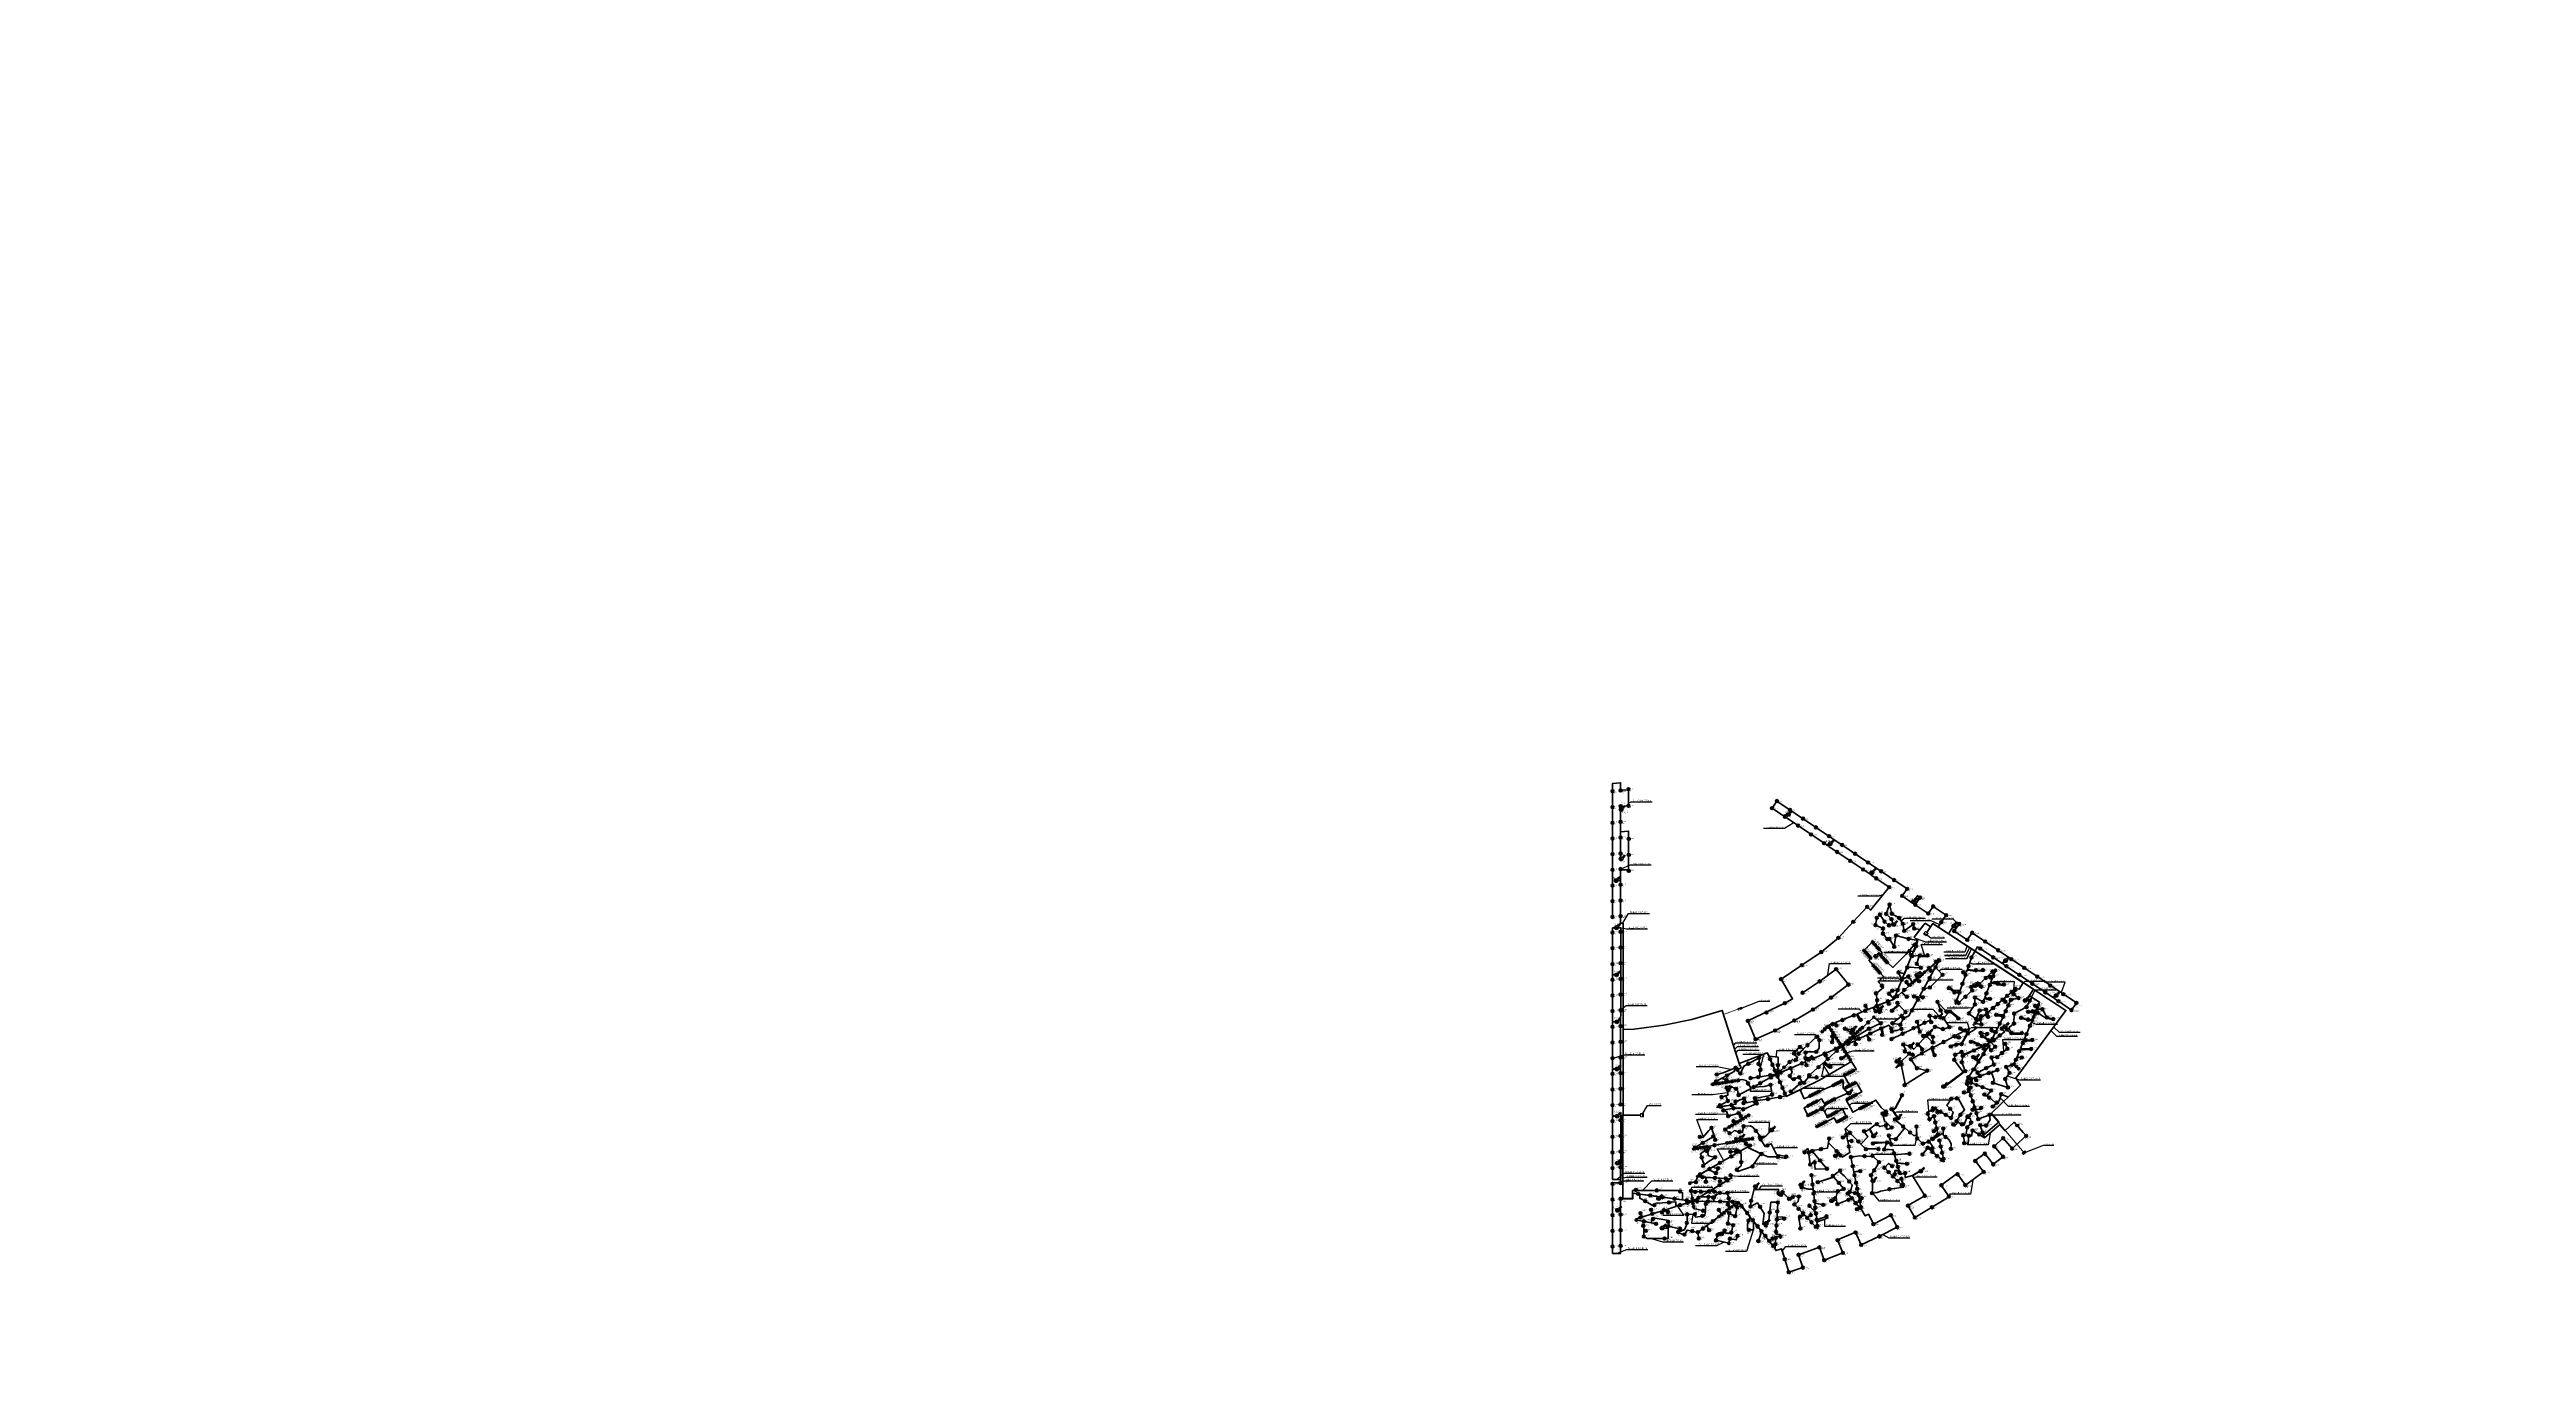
# Model space of a CAD drawing. Header units: millimetres. Extents: x -813692 to 807431, y 0 to 1813163.
# Drawn here: x -246709 to 147640, y 773278 to 984426 of the extents above; entities that cross this region are included whole.
import ezdxf
from ezdxf import colors
from ezdxf.entities.mleader import LeaderData, LeaderLine
from ezdxf.math import Vec2, Vec3

# ---------------------------------------------------------------- set-up
doc = ezdxf.new("R2010")
doc.units = ezdxf.units.MM
for name, color, linetype, lineweight in [('0_Авт.', 10, 'Continuous', 5), ('_АСУД_Щиты', 6, 'Continuous', 0), ('_Гр.ЩД-0.1С.7.4.I4.1', 6, 'Continuous', 50), ('_Гр.ЩД-0.1С.7.4.I4.2', 6, 'Continuous', 50), ('_Гр.ЩД-0.1С.7.4.I4.3', 6, 'Continuous', 50), ('_Гр.ЩД-0.1С.7.4.I4.4', 6, 'Continuous', 50), ('_Гр.ЩД-0.1С.7.4.I5.1', 6, 'Continuous', 50), ('_Гр.ЩД-0.1С.7.4.I5.2', 6, 'Continuous', 50), ('_Гр.ЩД-0.1С.7.4.I5.3', 6, 'Continuous', 50), ('_Гр.ЩД-0.1С.7.4.I5.4', 6, 'Continuous', 50), ('_Гр.ЩД-0.1С.7.4.I6.1', 6, 'Continuous', 50), ('_Гр.ЩД-0.1С.7.4.I6.2', 6, 'Continuous', 50), ('_Гр.ЩД-0.1С.7.5.I1.1', 6, 'Continuous', 50), ('_Гр.ЩД-0.1С.7.5.I1.2', 6, 'Continuous', 50), ('_Гр.ЩД-0.1С.7.5.I1.3', 6, 'Continuous', 50), ('_Гр.ЩД-0.1С.7.5.I1.4', 6, 'Continuous', 50), ('_Гр.ЩД-0.1С.7.5.I2.1', 6, 'Continuous', 50), ('_Гр.ЩД-0.1С.7.5.I2.2', 6, 'Continuous', 50), ('_Гр.ЩД-0.1С.7.5.I2.3', 6, 'Continuous', 50), ('_Гр.ЩД-0.1С.7.5.I2.4', 6, 'Continuous', 50), ('_Гр.ЩД-0.1С.7.5.I3.1', 6, 'Continuous', 50), ('_Гр.ЩД-0.1С.7.5.I3.2', 6, 'Continuous', 50), ('_Гр.ЩД-0.1С.7.5.I3.3', 6, 'Continuous', 50), ('_освещение_dali', 3, 'Continuous', 50), ('Аварийное_овещение', 1, 'Continuous', 30)]:
    doc.layers.add(name, color=color, linetype=linetype, lineweight=lineweight)
for name, color, linetype, lineweight, true_color in [('DLX_FL0_LUM 1', 7, 'Continuous', 40, 0x2419e6), ('DLX_FL0_LUM 12', 7, 'Continuous', 40, 0xf75408), ('DLX_FL0_LUM 15', 7, 'Continuous', 40, 0xfa3a05), ('DLX_FL0_LUM 26', 7, 'Continuous', 40, 0x130bf4), ('DLX_FL0_LUM 27', 7, 'Continuous', 40, 0x130bf4), ('DLX_LUM 1', 7, 'Continuous', 40, 0x130bf4), ('DLX_LUM 10', 7, 'Continuous', 40, 0x130bf4), ('DLX_LUM 14', 7, 'Continuous', 40, 0x130bf4), ('DLX_LUM 17', 7, 'Continuous', 40, 0x130bf4), ('DLX_LUM 18', 7, 'Continuous', 40, 0x130bf4), ('DLX_LUM 2', 7, 'Continuous', 40, 0x1b0ff0), ('DLX_LUM 21', 7, 'Continuous', 40, 0x130bf4), ('DLX_LUM 22', 7, 'Continuous', 40, 0xfb1804), ('DLX_LUM 23', 7, 'Continuous', 40, 0x130bf4), ('DLX_LUM 24', 7, 'Continuous', 40, 0xfb1804), ('DLX_LUM 25', 7, 'Continuous', 40, 0x130bf4), ('DLX_LUM 26', 7, 'Continuous', 40, 0x130bf4), ('DLX_LUM 27', 7, 'Continuous', 40, 0xfb2104), ('DLX_LUM 3', 7, 'Continuous', 40, 0x130bf4), ('DLX_LUM 5', 7, 'Continuous', 40, 0xfb3904), ('DLX_LUM 6', 7, 'Continuous', 40, 0x130bf4), ('DLX_LUM 7', 7, 'Continuous', 40, 0xf4170b), ('DLX_LUM 8', 7, 'Continuous', 40, 0xfa2205), ('DLX_LUM 9', 7, 'Continuous', 40, 0x130bf4)]:
    doc.layers.add(name, color=color, linetype=linetype, lineweight=lineweight, true_color=true_color)
doc.styles.add('ISOCPEUR', font='isocpeur.ttf')
doc.styles.add('ISOCPEUR_1', font='isocpeur.ttf', dxfattribs={"height": 200})
doc.styles.add('TableTextStyle', font='isocpeur.ttf')
doc.styles.add('Шрифт - 200', font='GOST Common Italic.ttf', dxfattribs={"height": 200})
doc.linetypes.add('Проводка в лотке', pattern='A,7.5,[130,ltypeshp.shx,S=0.5,R=0,X=0,Y=0],1,[130,ltypeshp.shx,S=1,R=90,X=0,Y=-0.5],1,[130,ltypeshp.shx,S=0.5,R=0,X=0,Y=0],7.5', length=17)

# ---------------------------------------------------------------- blocks, each defined once
blk = doc.blocks.new('_Dot')
at = {"color": 0, "linetype": 'ByBlock', "lineweight": -2}
blk.add_line((-0.5, 0), (-1, 0), dxfattribs=at)
at = {"color": 0, "linetype": 'ByBlock', "const_width": 0.5}
blk.add_lwpolyline([(-0.25, 0, 1), (0.25, 0, 1)], format="xyb", close=True, dxfattribs=at)
blk = doc.blocks.new('A$C7830629c')
at = {"layer": '_АСУД_Щиты', "color": 3, "linetype": 'Continuous'}
for points in [[(250, -250), (250, 250), (-250, 250), (-250, -250)], [(250, -250), (250, 250), (100, 250), (100, -250)]]:
    blk.add_lwpolyline(points, close=True, dxfattribs=at)
blk = doc.blocks.new('A$C85fa3c5e')
at = {"layer": '0_Авт.', "color": 6, "lineweight": 25, "ltscale": 100}
for points in [[(-3, 0), (3, 0)], [(-1, 2.8), (-1, -2.8)], [(-1, 0), (0.8, 1), (0.8, 0)], [(-1, 0), (0.8, -1), (0.8, 0)], [(5.4, 6.5), (2.6, 3.7), (3.1, 5.1)], [(5.4, 6.5), (2.6, 3.7), (4, 4.2)], [(6.7, 5.4), (3.8, 2.6), (4.4, 4)], [(6.7, 5.4), (3.8, 2.6), (5.2, 3.2)]]:
    blk.add_lwpolyline(points, dxfattribs=at)
blk.add_circle((0, 0), 3, dxfattribs=at)
blk = doc.blocks.new('DIC1')
at = {"lineweight": 0, "ltscale": 100, "style": 'TableTextStyle'}
for tag, p, height in [('9', (256, 127, 3), 180), ('9', (-2260, -398, 3), 180), ('9', (-2225, -2700, 3), 180), ('9', (-1059, -2104, 3), 180), ('9А', (-979, -274, 3), 180), ('S', (-959, -3660), 250), ('9', (268, -2515, 3), 180), ('9', (-2225, -5200, 3), 180), ('9', (-2225, -7700, 3), 180), ('9А', (-943, -5076, 3), 180), ('9', (-943, -7576, 3), 180), ('9', (294, -7776, 3), 180), ('9', (-2225, -10200, 3), 180), ('S', (-1248, -11545), 250), ('9', (-943, -10076, 3), 180), ('9', (294, -10318, 3), 180), ('S', (-2441, -14067), 250), ('9', (-2225, -12700, 3), 180), ('9', (-2225, -15200, 3), 180), ('9А', (-943, -12576, 3), 180), ('9', (-943, -15076, 3), 180), ('9', (294, -12860, 3), 180), ('9', (-2225, -17700, 3), 180), ('9', (-943, -17576, 3), 180), ('9', (-2225, -20200, 3), 180), ('9А', (-943, -20076, 3), 180)]:
    blk.add_attdef(tag, p, '', height=height, dxfattribs=at)
blk = doc.blocks.new('DIC2')
at = {"lineweight": 0, "ltscale": 100, "style": 'TableTextStyle'}
for tag, p, height in [('9', (515, 12940, 3), 180), ('S', (997, 14833), 250), ('9', (1797, 13064, 3), 180), ('9', (515, 10440, 3), 180), ('9', (515, 7940, 3), 180), ('9', (1797, 10564, 3), 180), ('9А', (1797, 8064, 3), 180), ('9', (515, 5440, 3), 180), ('S', (1052, 7335), 250), ('9', (1797, 5564, 3), 180), ('9', (515, 2940, 3), 180), ('9', (515, 440, 3), 180), ('S', (1068, -124), 250), ('9', (1797, 3064, 3), 180), ('9А', (1797, 564, 3), 180), ('9', (515, -2060, 3), 180), ('9', (1797, -1936, 3), 180), ('9', (515, -4560, 3), 180), ('9', (515, -7060, 3), 180), ('S', (1101, -7657), 250), ('9', (1797, -4436, 3), 180), ('9А', (1797, -6936, 3), 180), ('9', (515, -9560, 3), 180), ('9', (1797, -9436, 3), 180), ('9', (1797, -11936, 3), 180), ('9', (515, -12060, 3), 180), ('9', (515, -14560, 3), 180), ('S', (1104, -15134), 250), ('9А', (1797, -14436, 3), 180), ('9', (515, -17060, 3), 180), ('9', (515, -19560, 3), 180), ('9', (1797, -16936, 3), 180), ('9', (1797, -19436, 3), 180), ('9', (515, -22060, 3), 180), ('9А', (1797, -21936, 3), 180), ('9', (515, -24560, 3), 180), ('9', (1797, -24436, 3), 180)]:
    blk.add_attdef(tag, p, '', height=height, dxfattribs=at)
blk = doc.blocks.new('DIC3')
at = {"lineweight": 0, "ltscale": 100, "style": 'TableTextStyle'}
for tag, p, height in [('S', (-860, 7220), 250), ('9', (-592, 1071, 3), 180), ('9', (-591, 3532, 3), 180), ('9', (668, 711, 3), 180), ('9', (885, 3735, 3), 180), ('48', (2649, 2132, -497), 180), ('72', (3072, 2855, -497), 180), ('74', (4105, 1183, -497), 180), ('48А', (5100, 2003, -497), 180), ('72', (6077, 318, -497), 180), ('75', (6516, 2809, -497), 180), ('S', (6738, 961), 250), ('48', (7254, 1745, -497), 180), ('75', (8400, 685, -497), 180), ('48', (9195, 1485, -497), 180), ('74', (9676, 2729, -497), 180), ('S', (-799, -285), 250), ('9', (-592, -1429, 3), 180), ('9', (-592, -3929, 3), 180), ('9А', (690, -1305, 3), 180), ('9', (690, -3805, 3), 180), ('48', (2858, -2568, -497), 180), ('73', (3739, -716, -497), 180), ('48А', (3930, -1839, -497), 180), ('72', (4288, -3005, -497), 180), ('45', (4387, -2195, -497), 180), ('72', (4739, -3781, -497), 180), ('72', (5521, -409, -497), 180), ('48А', (5522, -2579, -497), 180), ('48', (5689, -997, -497), 180), ('75', (5803, -1649, -497), 180), ('72', (6823, -1394, -497), 180), ('S', (6851, -4044), 250), ('72', (7192, -196, -497), 180), ('48', (8178, -786, -497), 180), ('48', (8208, -3004, -497), 180), ('73', (8250, -2330, -497), 180), ('48', (9363, -3302, -497), 180), ('9', (-592, -6429, 3), 180), ('9', (690, -6305, 3), 180), ('74', (4443, -4682, -497), 180), ('73', (8051, -5005, -497), 180)]:
    blk.add_attdef(tag, p, '', height=height, dxfattribs=at)
at = {"layer": '_освещение_dali', "color": 7, "style": 'TableTextStyle'}
for s, p in [('9', (-601, 3288, 3)), ('9', (-601, 856, 3)), ('9', (680, 980, 3)), ('9', (850, 3514, 3)), ('48', (2663, 1765, -497)), ('72', (3087, 2622, -497)), ('74', (4593, 791, -497)), ('48А', (5182, 1385, -497)), ('72', (6506, 156, -497)), ('75', (6550, 2567, -497)), ('48', (7336, 1531, -497)), ('75', (8433, 435, -497)), ('48', (9303, 1228, -497)), ('74', (10163, 2436, -497)), ('9', (-601, -1644, 3)), ('9А', (680, -1520, 3)), ('9', (680, -4020, 3)), ('48', (2860, -2788, -497)), ('73', (3721, -942, -497)), ('48А', (3790, -2047, -497)), ('72', (4315, -3236, -497)), ('45', (4423, -2430, -497)), ('72', (4741, -4029, -497)), ('48А', (5361, -2887, -497)), ('72', (5660, -625, -497)), ('48', (5707, -1264, -497)), ('75', (5815, -1906, -497)), ('72', (6808, -1600, -497)), ('72', (7200, -399, -497)), ('48', (8210, -979, -497)), ('73', (8268, -2570, -497)), ('48', (8374, -3214, -497)), ('48', (9375, -3721, -497)), ('9', (-601, -4144, 3)), ('9', (-601, -6644, 3)), ('9', (680, -6520, 3)), ('74', (4470, -4919, -497)), ('73', (8068, -5238, -497))]:
    blk.add_text(s, height=180, dxfattribs=at).set_placement(p)
blk = doc.blocks.new('DIC4')
at = {"lineweight": 0, "ltscale": 100, "style": 'TableTextStyle'}
for tag, p, height in [('48А', (-6039, 23, -497), 180), ('48А', (-5446, 1255, -497), 180), ('48', (-5265, -47, -497), 180), ('48', (-5154, 1904, -497), 180), ('45', (-4445, 1519, -497), 180), ('45', (-4047, 212, -497), 180), ('72', (-3839, 2434, -497), 180), ('47', (-3393, 672, -497), 180), ('48', (-3387, 1642, -497), 180), ('72', (-2824, 2347, -497), 180), ('76', (-1923, 1786, -497), 180), ('72', (-1892, 164, -497), 180), ('48А', (-1804, 870, -497), 180), ('48А', (-1699, 2691, -497), 180), ('72', (-744, 2508, -497), 180), ('S', (-706, 1059), 250), ('72', (152, 2350, -497), 180), ('48', (263, 822, -497), 180), ('71', (393, 164, -497), 180), ('72', (1435, 1871, -497), 180), ('72', (1627, 1279, -497), 180), ('45', (2001, 213, -497), 180), ('48А', (2185, 949, -497), 180), ('45', (2950, 741, -497), 180), ('47', (3549, 236, -497), 180), ('74', (-5525, -947, -497), 180), ('74', (-5121, -2256, -497), 180), ('48А', (-4586, -3607, -497), 180), ('48', (-3953, -959, -497), 180), ('45', (-3938, -228, -497), 180), ('48', (-2919, -3209, -497), 180), ('72', (-2493, -1932, -497), 180), ('75', (-2279, -814, -497), 180), ('75', (-1462, -3835, -497), 180), ('48А', (-834, -2467, -497), 180), ('45', (-22, -2016, -497), 180), ('73', (34, -483, -497), 180), ('45', (428, -784, -497), 180), ('45', (454, -1550, -497), 180), ('45', (780, -500, -497), 180), ('46', (966, -3860, -497), 180), ('74', (1036, -3306, -497), 180), ('74', (1436, -1725, -497), 180), ('45', (1666, -774, -497), 180), ('45', (2026, -484, -497), 180), ('47', (2067, -4084, -497), 180), ('75', (2355, -3054, -497), 180), ('47', (2626, -1505, -497), 180), ('47', (2884, -573, -497), 180), ('75', (-6721, -4666, -497), 180), ('73', (-5325, -4478, -497), 180), ('46', (-3274, -4287, -497), 180), ('46', (-3124, -5152, -497), 180), ('72', (-441, -5902, -497), 180), ('72', (-318, -5116, -497), 180), ('S', (540, -4774), 250), ('45', (1686, -6015, -497), 180), ('46А', (1825, -5130, -497), 180), ('75', (3046, -4779, -497), 180)]:
    blk.add_attdef(tag, p, '', height=height, dxfattribs=at)
at = {"layer": '_освещение_dali', "color": 7, "style": 'TableTextStyle'}
for s, p in [('48А', (-5459, 1043, -497)), ('48', (-4824, 1688, -497)), ('45', (-4377, 1314, -497)), ('45', (-4010, -1, -497)), ('72', (-3731, 2201, -497)), ('47', (-3421, 420, -497)), ('48', (-3420, 1402, -497)), ('72', (-2812, 1966, -497)), ('76', (-1935, 1565, -497)), ('72', (-1923, -105, -497)), ('48А', (-1687, 2474, -497)), ('48А', (-1671, 658, -497)), ('72', (-720, 2254, -497)), ('72', (172, 2107, -497)), ('48', (269, 614, -497)), ('71', (798, -44, -497)), ('72', (1421, 1601, -497)), ('72', (1644, 1053, -497)), ('48А', (2175, 719, -497)), ('45', (2504, -18, -497)), ('45', (2936, 500, -497)), ('47', (3596, -8, -497)), ('48А', (-6072, -206, -497)), ('74', (-5550, -1194, -497)), ('48', (-5297, -278, -497)), ('74', (-5129, -2506, -497)), ('48А', (-4605, -3848, -497)), ('45', (-3978, -457, -497)), ('48', (-3938, -1163, -497)), ('48', (-2877, -3449, -497)), ('72', (-2500, -2188, -497)), ('75', (-2314, -1082, -497)), ('48А', (-840, -2704, -497)), ('45', (-7, -2246, -497)), ('73', (28, -708, -497)), ('45', (403, -1781, -497)), ('45', (431, -999, -497)), ('46', (966, -4086, -497)), ('45', (991, -673, -497)), ('74', (1036, -3562, -497)), ('74', (1420, -1986, -497)), ('45', (1638, -1009, -497)), ('45', (2084, -286, -497)), ('75', (2342, -3333, -497)), ('47', (2635, -1729, -497)), ('47', (2849, -794, -497)), ('75', (-6703, -4895, -497)), ('73', (-5331, -4714, -497)), ('46', (-3280, -4542, -497)), ('46', (-3124, -5419, -497)), ('75', (-1472, -4144, -497)), ('72', (-470, -6171, -497)), ('72', (-333, -5361, -497)), ('45', (1675, -6252, -497)), ('46А', (1838, -5348, -497)), ('47', (2067, -4332, -497)), ('75', (3068, -5048, -497))]:
    blk.add_text(s, height=180, dxfattribs=at).set_placement(p)
blk = doc.blocks.new('DIC5')
at = {"lineweight": 0, "ltscale": 100, "style": 'TableTextStyle'}
for tag, p, height in [('73', (-1092, 4070, -497), 180), ('45', (-4606, 134, -497), 180), ('46', (-4370, 1233, -497), 180), ('45', (-3890, 224, -497), 180), ('75', (-3291, 2015, -497), 180), ('45', (-3212, 322, -497), 180), ('45', (-2691, 1014, -497), 180), ('48А', (-2421, 1530, -497), 180), ('45', (-1866, 1014, -497), 180), ('S', (-1673, 182), 250), ('48', (-875, 2911, -497), 180), ('48А', (-635, 1263, -497), 180), ('72', (-478, 2163, -497), 180), ('45', (668, 1103, -497), 180), ('45', (1411, 1181, -497), 180), ('72', (1519, 338, -497), 180), ('45', (1991, 1241, -497), 180), ('73', (2204, 2496, -497), 180), ('72', (2498, 394, -497), 180), ('45', (2540, 1349, -497), 180), ('S', (2996, 2719), 250), ('45', (3081, 1452, -497), 180), ('48', (3438, 84, -497), 180), ('45', (3629, 2152, -497), 180), ('72', (3777, 959, -497), 180), ('45', (4099, 2229, -497), 180), ('45', (4604, 2339, -497), 180), ('48А', (5061, 1220, -497), 180), ('45', (5169, 2403, -497), 180), ('75', (6908, 30, -497), 180), ('47', (-3250, -3246, -497), 180), ('76', (-2742, -2568, -497), 180), ('73', (-2623, -652, -497), 180), ('48', (-2516, -3718, -497), 180), ('48А', (-1815, -2178, -497), 180), ('75', (-485, -619, -497), 180), ('75', (-369, -3189, -497), 180), ('73', (36, -2443, -497), 180), ('48', (341, -1703, -497), 180), ('47', (695, -3697, -497), 180), ('46', (1890, -4007, -497), 180), ('46', (2139, -632, -497), 180), ('74', (2490, -2364, -497), 180), ('74', (3652, -1328, -497), 180), ('75', (5459, -2276, -497), 180), ('45', (-4753, -4413, -497), 180), ('72', (-3492, -4556, -497), 180), ('72', (-1967, -4619, -497), 180), ('48А', (-1090, -4515, -497), 180), ('71', (258, -4547, -497), 180), ('48', (267, -5226, -497), 180), ('46', (1480, -4588, -497), 180)]:
    blk.add_attdef(tag, p, '', height=height, dxfattribs=at)
at = {"layer": '_освещение_dali', "color": 7, "style": 'TableTextStyle'}
for s, p in [('73', (-1079, 3794, -497)), ('45', (-4555, -72, -497)), ('46', (-4405, 981, -497)), ('45', (-3907, -4, -497)), ('75', (-3300, 1784, -497)), ('45', (-3203, 118, -497)), ('45', (-2698, 434, -497)), ('48А', (-2421, 1309, -497)), ('45', (-1879, 749, -497)), ('48', (-791, 2696, -497)), ('48А', (-594, 1004, -497)), ('72', (-462, 1909, -497)), ('45', (803, 904, -497)), ('45', (1406, 946, -497)), ('72', (1937, -161, -497)), ('45', (2016, 1027, -497)), ('73', (2257, 2268, -497)), ('45', (2574, 1113, -497)), ('45', (3130, 1193, -497)), ('48', (3446, -172, -497)), ('45', (3612, 1541, -497)), ('72', (3684, 1203, -497)), ('45', (4098, 1634, -497)), ('45', (4535, 1692, -497)), ('48А', (5074, 971, -497)), ('45', (5217, 1791, -497)), ('47', (-2898, -3610, -497)), ('76', (-2736, -2780, -497)), ('73', (-2625, -909, -497)), ('48', (-2480, -3922, -497)), ('48А', (-1821, -2403, -497)), ('75', (-491, -872, -497)), ('75', (-392, -3432, -497)), ('73', (36, -2703, -497)), ('48', (346, -1944, -497)), ('47', (648, -3939, -497)), ('46', (2134, -893, -497)), ('74', (2474, -2574, -497)), ('72', (2572, -369, -497)), ('74', (3649, -1582, -497)), ('75', (5466, -2554, -497)), ('75', (6908, -268, -497)), ('45', (-4763, -4672, -497)), ('72', (-3498, -4785, -497)), ('72', (-1984, -4882, -497)), ('48А', (-1136, -4767, -497)), ('48', (229, -5461, -497)), ('71', (240, -4782, -497)), ('46', (1414, -4826, -497)), ('46', (1893, -4219, -497))]:
    blk.add_text(s, height=180, dxfattribs=at).set_placement(p)
blk = doc.blocks.new('DIC6')
at = {"color": 7, "style": 'TableTextStyle'}
for s, p in [('47', (7393, 5270, -497)), ('72', (-2392, 1859, -497)), ('72', (-2286, 364, -497)), ('74', (-954, 852, -497)), ('76', (629, -55, -497)), ('47', (1228, 2733, -497)), ('47А', (1652, 1596, -497)), ('47', (1867, 79, -497)), ('47', (2465, 3218, -497)), ('71', (2499, 2053, -497)), ('47', (3454, 1441, -497)), ('72', (3995, 2419, -497)), ('46А', (4193, 1263, -497)), ('46', (4958, 550, -497)), ('74', (5392, 2191, -497)), ('75', (5491, 3054, -497)), ('76', (6688, 183, -497)), ('47', (7550, 3743, -497)), ('47', (7779, 2369, -497)), ('46А', (7890, 1438, -497)), ('46', (7995, 342, -497)), ('75', (9301, 717, -497)), ('74', (-3098, -3715, -497)), ('73', (-2912, -2238, -497)), ('47А', (-2855, -269, -497)), ('47', (-2294, -1240, -497)), ('46А', (-1716, -2888, -497)), ('46', (-1287, -3593, -497)), ('75', (-235, -2997, -497)), ('46', (968, -3362, -497)), ('46А', (1164, -1154, -497)), ('46', (1836, -2328, -497)), ('76', (3088, -1187, -497)), ('74', (5318, -1580, -497)), ('46', (5656, -189, -497)), ('75', (5683, -2820, -497)), ('46А', (6166, -1728, -497)), ('74', (6856, -432, -497)), ('46', (6970, -1626, -497)), ('46', (7727, -3244, -497)), ('46', (8115, -422, -497)), ('46А', (8257, -1545, -497)), ('46', (8371, -2555, -497)), ('74', (9824, -889, -497)), ('75', (-1064, -5191, -497)), ('46', (-431, -4622, -497)), ('46', (234, -5379, -497)), ('73', (792, -5073, -497)), ('46', (874, -6188, -497)), ('46А', (904, -4158, -497)), ('46', (1684, -5472, -497)), ('76', (2475, -4222, -497))]:
    blk.add_text(s, height=180, dxfattribs=at).set_placement(p)
at = {"lineweight": 0, "ltscale": 100, "style": 'TableTextStyle'}
for tag, p, height in [('S', (5883, 4012), 250), ('47', (7402, 5511, -497), 180), ('47', (7554, 3980, -497), 180), ('47А', (-2957, -9, -497), 180), ('72', (-2398, 2087, -497), 180), ('72', (-2256, 613, -497), 180), ('S', (-1930, 3089), 250), ('74', (-961, 1065, -497), 180), ('76', (639, 148, -497), 180), ('47', (1252, 3009, -497), 180), ('47А', (1662, 1808, -497), 180), ('47', (1870, 292, -497), 180), ('47', (2456, 3439, -497), 180), ('71', (2507, 2285, -497), 180), ('47', (3392, 2212, -497), 180), ('72', (3991, 2643, -497), 180), ('46А', (4174, 1472, -497), 180), ('46', (4951, 749, -497), 180), ('74', (5393, 2408, -497), 180), ('75', (5490, 3275, -497), 180), ('46', (5646, -6, -497), 180), ('76', (6432, 391, -497), 180), ('47', (7779, 2605, -497), 180), ('46А', (7857, 1649, -497), 180), ('46', (8012, 573, -497), 180), ('75', (9318, 944, -497), 180), ('74', (-3054, -3455, -497), 180), ('73', (-2878, -2000, -497), 180), ('47', (-2296, -1037, -497), 180), ('46', (-1625, -3377, -497), 180), ('46А', (-1566, -2164, -497), 180), ('75', (-229, -2746, -497), 180), ('S', (280, -2207), 250), ('46А', (865, -3943, -497), 180), ('46', (974, -3119, -497), 180), ('46А', (984, -919, -497), 180), ('46', (1832, -2116, -497), 180), ('76', (2489, -3990, -497), 180), ('76', (3028, -955, -497), 180), ('74', (5314, -1337, -497), 180), ('75', (5627, -2582, -497), 180), ('46А', (6154, -1532, -497), 180), ('74', (6853, -223, -497), 180), ('46', (6968, -1438, -497), 180), ('46', (7753, -3005, -497), 180), ('46А', (8049, -1138, -497), 180), ('46', (8092, -210, -497), 180), ('46', (8368, -2338, -497), 180), ('74', (9782, -664, -497), 180), ('75', (-1043, -4931, -497), 180), ('46', (-724, -4421, -497), 180), ('46', (-56, -5174, -497), 180), ('46', (662, -5997, -497), 180), ('73', (806, -4848, -497), 180), ('46', (1696, -5253, -497), 180)]:
    blk.add_attdef(tag, p, '', height=height, dxfattribs=at)
blk = doc.blocks.new('DIC11')
at = {"lineweight": 0, "ltscale": 100, "style": 'TableTextStyle'}
for tag, p, height in [('47', (-4329, 3879, -497), 180), ('74', (-2752, 4217, -497), 180), ('47', (-1667, 4273, -497), 180), ('47', (-7158, 773, -497), 180), ('47', (-6273, -174, -497), 180), ('75', (-6020, 1790, -497), 180), ('76', (-4885, 141, -497), 180), ('47', (-3991, 2330, -497), 180), ('47', (-3717, 663, -497), 180), ('76', (-2868, 1730, -497), 180), ('72', (-1107, 983, -497), 180), ('S', (-675, -156), 250), ('72', (-580, 1729, -497), 180), ('47', (11, 3191, -497), 180), ('46А', (200, 2302, -497), 180), ('46', (705, 1428, -497), 180), ('46', (1378, 706, -497), 180), ('76', (1789, 2601, -497), 180), ('46', (2141, -44, -497), 180), ('46А', (3715, 188, -497), 180), ('74', (-9554, -380, -497), 180), ('S', (-8283, -2844), 250), ('74', (-6708, -2091, -497), 180), ('76', (-6450, -3812, -497), 180), ('46А', (-6107, -1703, -497), 180), ('46', (-5490, -2461, -497), 180), ('72', (-5150, -1452, -497), 180), ('72', (-4711, -3263, -497), 180), ('72', (-4340, -1712, -497), 180), ('46', (-4167, -3981, -497), 180), ('46', (-4164, -2810, -497), 180), ('46А', (-3489, -569, -497), 180), ('46', (-3251, -1388, -497), 180), ('46', (-3148, -2090, -497), 180), ('46А', (-2887, -3437, -497), 180), ('74', (-2724, -2523, -497), 180), ('74', (-1055, -1729, -497), 180), ('74', (1864, -1496, -497), 180), ('46', (2852, -801, -497), 180), ('46', (4037, -872, -497), 180), ('72', (-3860, -4925, -497), 180), ('46', (-3210, -4723, -497), 180), ('46', (-2681, -4235, -497), 180), ('47.2', (-759, -7057, -497), 180), ('47.2', (1999, -5649, -497), 180), ('47.2', (3016, -7566, -497), 180), ('47.2А', (-12580, -11902, -497), 180), ('47.2', (-9285, -10735, -497), 180), ('47.2', (-6404, -9601, -497), 180), ('47.2', (-5577, -11608, -497), 180), ('47.2А', (-3561, -8375, -497), 180), ('47.2', (-2670, -10353, -497), 180), ('47.2', (196, -9006, -497), 180), ('47.2', (-14768, -12603, -497), 180), ('47.2', (-14132, -14677, -497), 180), ('47.2', (-11894, -13961, -497), 180), ('47.2', (-8524, -12767, -497), 180)]:
    blk.add_attdef(tag, p, '', height=height, dxfattribs=at)
at = {"layer": '_освещение_dali', "color": 18, "true_color": 0x000000, "style": 'TableTextStyle'}
for s, p in [('74', (-2823, 3983, -497)), ('47', (-1598, 4048, -497)), ('47', (-7149, 553, -497)), ('75', (-6000, 1563, -497)), ('76', (-4548, -101, -497)), ('47', (-4300, 3616, -497)), ('47', (-4020, 2108, -497)), ('47', (-3733, 401, -497)), ('76', (-2778, 1509, -497)), ('72', (-1076, 732, -497)), ('72', (-604, 1478, -497)), ('46А', (143, 2084, -497)), ('47', (155, 2983, -497)), ('46', (957, 1215, -497)), ('46', (1683, 514, -497)), ('76', (2255, 2378, -497)), ('46А', (3676, -34, -497)), ('74', (-9568, -621, -497)), ('74', (-6726, -2317, -497)), ('76', (-6487, -4093, -497)), ('46А', (-6315, -1376, -497)), ('47', (-6221, -403, -497)), ('46', (-5519, -2194, -497)), ('72', (-5194, -1688, -497)), ('72', (-4920, -3466, -497)), ('72', (-4328, -2143, -497)), ('46', (-4218, -3723, -497)), ('46', (-4173, -3028, -497)), ('46А', (-3651, -809, -497)), ('46', (-3274, -1619, -497)), ('46', (-3061, -2282, -497)), ('46А', (-2977, -3653, -497)), ('74', (-2568, -2748, -497)), ('74', (-927, -1920, -497)), ('74', (1722, -1733, -497)), ('46', (2338, -233, -497)), ('46', (3121, -1022, -497)), ('46', (3997, -1125, -497)), ('72', (-3896, -5182, -497)), ('46', (-3232, -4981, -497)), ('46', (-2670, -4471, -497)), ('47.2', (-963, -7298, -497)), ('47.2', (1795, -5890, -497)), ('47.2', (2812, -7807, -497)), ('47.2', (-9226, -10955, -497)), ('47.2', (-6607, -9842, -497)), ('47.2', (-5781, -11849, -497)), ('47.2А', (-3485, -8620, -497)), ('47.2', (-2874, -10594, -497)), ('47.2', (-8, -9247, -497)), ('47.2', (-14972, -12844, -497)), ('47.2', (-14336, -14918, -497)), ('47.2А', (-12784, -12143, -497)), ('47.2', (-12098, -14202, -497)), ('47.2', (-8728, -13008, -497))]:
    blk.add_text(s, height=180, dxfattribs=at).set_placement(p)
blk = doc.blocks.new('DIC10')
at = {"lineweight": 0, "ltscale": 100, "style": 'TableTextStyle'}
for tag, p in [('80А', (3946, 5633, -497)), ('80А', (4192, 5760, -497)), ('80', (4428, 3787, -497)), ('80А', (4438, 5888, -497)), ('80', (4674, 3914, -497)), ('80А', (4683, 6016, -497)), ('80', (4920, 4042, -497)), ('80А', (4929, 6144, -497)), ('80', (5166, 4170, -497)), ('80А', (5175, 6272, -497)), ('80', (5412, 4297, -497)), ('80А', (5421, 6400, -497)), ('80', (5657, 4425, -497)), ('80', (4183, 3659, -497)), ('80', (4387, 1791, -497)), ('80', (4633, 1919, -497)), ('80', (4879, 2047, -497)), ('80', (5125, 2175, -497)), ('80', (5370, 2303, -497)), ('80', (5616, 2431, -497)), ('80', (5862, 2558, -497)), ('80', (6227, 181, -497)), ('80', (6473, 309, -497)), ('80', (6718, 438, -497)), ('80', (6964, 566, -497)), ('80', (7210, 694, -497)), ('80', (7455, 822, -497)), ('80', (7701, 950, -497))]:
    blk.add_attdef(tag, p, '', height=180, rotation=345, dxfattribs=at)
for tag, p, height in [('48', (10262, 172, -497), 180), ('74', (2829, -3936, -497), 180), ('48', (4108, -3924, -497), 180), ('48', (4652, -3312, -497), 180), ('75', (6712, -2890, -497), 180), ('S', (8555, -4105), 250), ('76', (8863, -1843, -497), 180), ('48', (9140, -775, -497), 180), ('48А', (9660, -2696, -497), 180), ('71', (10371, -633, -497), 180), ('76', (11335, -2409, -497), 180), ('74', (-3258, -6305, -497), 180), ('48', (-2001, -6927, -497), 180), ('48', (-1454, -6122, -497), 180), ('76', (-1264, -7858, -497), 180), ('48А', (-134, -7684, -497), 180), ('75', (-123, -5758, -497), 180), ('73', (1370, -4258, -497), 180), ('S', (1941, -7695), 250), ('72', (2552, -6232, -497), 180), ('72', (3111, -6786, -497), 180), ('48А', (4539, -5655, -497), 180), ('73', (4940, -4752, -497), 180), ('48А', (6014, -4672, -497), 180), ('47', (6775, -5601, -497), 180), ('72', (8563, -5740, -497), 180), ('48А', (-1860, -8913, -497), 180), ('47', (951, -8936, -497), 180)]:
    blk.add_attdef(tag, p, '', height=height, dxfattribs=at)
at = {"layer": '_освещение_dali', "color": 18, "true_color": 0x000000, "style": 'TableTextStyle'}
for s, p in [('80А', (3135, 5917, -497)), ('80А', (3380, 6045, -497)), ('80', (3601, 3970, -497)), ('80А', (3626, 6173, -497)), ('80', (3847, 4097, -497)), ('80А', (3872, 6301, -497)), ('80', (4093, 4225, -497)), ('80А', (4118, 6429, -497)), ('80', (4339, 4353, -497)), ('80А', (4363, 6557, -497)), ('80', (4584, 4480, -497)), ('80А', (4609, 6685, -497)), ('80', (4830, 4608, -497)), ('80', (5076, 4736, -497)), ('80', (3796, 2051, -497)), ('80', (4042, 2179, -497)), ('80', (4287, 2307, -497)), ('80', (4533, 2435, -497)), ('80', (4779, 2563, -497)), ('80', (5024, 2691, -497)), ('80', (5270, 2819, -497)), ('80', (5663, 495, -497)), ('80', (5908, 623, -497)), ('80', (6154, 751, -497)), ('80', (6400, 879, -497)), ('80', (6645, 1008, -497)), ('80', (6891, 1136, -497)), ('80', (7691, 1276, -497)), ('48', (10405, -88, -497)), ('48', (4692, -3513, -497)), ('75', (6912, -3098, -497)), ('76', (8963, -2038, -497)), ('48', (9427, -987, -497)), ('48А', (9880, -2873, -497)), ('71', (10420, -868, -497)), ('76', (11335, -2643, -497)), ('74', (-3249, -6521, -497)), ('48', (-1957, -7154, -497)), ('48', (-1312, -6521, -497)), ('48А', (-54, -7912, -497)), ('75', (46, -5948, -497)), ('73', (1391, -4519, -497)), ('72', (2577, -6438, -497)), ('74', (2842, -4190, -497)), ('72', (3191, -7001, -497)), ('48', (4089, -4136, -497)), ('48А', (4499, -5883, -497)), ('73', (4933, -5013, -497)), ('48А', (6052, -4902, -497)), ('47', (6821, -5804, -497)), ('72', (8562, -5988, -497)), ('48А', (-1897, -9181, -497)), ('76', (-926, -8108, -497)), ('47', (1031, -9161, -497))]:
    blk.add_text(s, height=180, dxfattribs=at).set_placement(p)
blk = doc.blocks.new('DIC9')
at = {"color": 7, "style": 'TableTextStyle'}
for s, p in [('80', (-3566, 665, -497)), ('80', (-3321, 793, -497)), ('80', (-3075, 921, -497)), ('80', (-2829, 1049, -497)), ('80', (-2584, 1177, -497)), ('80', (-2426, -126, -497)), ('80', (-2338, 1305, -497)), ('80', (-2092, 1433, -497)), ('80А', (-226, -40, -497)), ('80А', (20, 88, -497)), ('80', (129, 2366, -497)), ('80А', (265, 216, -497)), ('80', (375, 2494, -497)), ('80', (620, 2621, -497)), ('80', (866, 2749, -497)), ('80', (1112, 2877, -497)), ('80', (1358, 3004, -497)), ('80', (1604, 3132, -497)), ('80', (-3900, -894, -497)), ('80', (-3859, -2418, -497)), ('80', (-3655, -766, -497)), ('80', (-3613, -2290, -497)), ('80', (-3409, -638, -497)), ('80', (-3367, -2162, -497)), ('80', (-3163, -510, -497)), ('80', (-3122, -2034, -497)), ('80', (-2918, -382, -497)), ('80', (-2876, -1907, -497)), ('80', (-2672, -254, -497)), ('80', (-2630, -1779, -497)), ('80А', (-2422, -4032, -497)), ('80', (-2385, -1651, -497)), ('80А', (-2177, -3904, -497)), ('80А', (-1931, -3776, -497)), ('80А', (-1685, -3648, -497)), ('80А', (-1439, -3520, -497)), ('80А', (-1209, -552, -497)), ('80А', (-1194, -3392, -497)), ('80А', (-963, -424, -497)), ('80', (-718, -2584, -497)), ('80А', (-717, -296, -497)), ('80', (-472, -2456, -497)), ('80А', (-472, -168, -497)), ('80', (-227, -2328, -497)), ('80', (19, -2200, -497)), ('80', (265, -2072, -497)), ('80', (510, -1944, -497)), ('80', (756, -1816, -497)), ('80', (803, -3405, -497)), ('80', (1049, -3278, -497)), ('80', (1295, -3150, -497)), ('80', (1541, -3023, -497)), ('80', (1787, -2895, -497)), ('80', (2033, -2768, -497)), ('80', (2279, -2640, -497)), ('80А', (-2668, -4160, -497))]:
    blk.add_text(s, height=180, rotation=345, dxfattribs=at).set_placement(p)
at = {"lineweight": 0, "ltscale": 100, "style": 'TableTextStyle'}
for tag, p in [('80', (-3103, 370, -497)), ('80', (-2857, 498, -497)), ('80', (-2612, 626, -497)), ('80', (-2366, 754, -497)), ('80', (-2120, 882, -497)), ('80', (-1875, 1010, -497)), ('80', (-1629, 1138, -497)), ('80', (592, 2071, -497)), ('80', (838, 2199, -497)), ('80А', (876, -71, -497)), ('80', (1084, 2327, -497)), ('80', (1329, 2454, -497)), ('80', (1575, 2582, -497)), ('80', (1821, 2710, -497)), ('80', (2067, 2837, -497)), ('80', (-3437, -1188, -497)), ('80', (-3396, -2713, -497)), ('80', (-3191, -1060, -497)), ('80', (-3150, -2585, -497)), ('80', (-2946, -933, -497)), ('80', (-2904, -2457, -497)), ('80', (-2700, -805, -497)), ('80', (-2659, -2329, -497)), ('80', (-2454, -677, -497)), ('80', (-2413, -2201, -497)), ('80', (-2209, -549, -497)), ('80', (-2167, -2073, -497)), ('80', (-1963, -421, -497)), ('80', (-1921, -1945, -497)), ('80А', (-1253, -4078, -497)), ('80А', (-1007, -3950, -497)), ('80А', (-762, -3822, -497)), ('80А', (-599, -838, -497)), ('80А', (-516, -3694, -497)), ('80А', (-353, -710, -497)), ('80', (-255, -2879, -497)), ('80А', (-107, -582, -497)), ('80', (-9, -2751, -497)), ('80А', (138, -454, -497)), ('80', (237, -2623, -497)), ('80А', (384, -326, -497)), ('80', (482, -2495, -497)), ('80А', (630, -199, -497)), ('80', (728, -2367, -497)), ('80', (974, -2239, -497)), ('80', (1219, -2111, -497)), ('80', (1267, -3700, -497)), ('80', (1512, -3573, -497)), ('80', (1758, -3445, -497)), ('80', (2004, -3318, -497)), ('80', (2250, -3190, -497)), ('80', (2496, -3063, -497)), ('80', (2742, -2935, -497)), ('80А', (-1990, -4462, -497)), ('80А', (-1744, -4334, -497)), ('80А', (-1499, -4206, -497))]:
    blk.add_attdef(tag, p, '', height=180, rotation=343, dxfattribs=at)
for p in [(3094, 908), (-2206, -1304)]:
    blk.add_attdef('S', p, '', height=250, dxfattribs=at)
blk = doc.blocks.new('DIC7')
at = {"lineweight": 0, "ltscale": 100, "style": 'TableTextStyle'}
for tag, p, height in [('48А', (-6638, 4353, -497), 180), ('75', (-6396, 5349, -497), 180), ('48', (-4786, 5063, -497), 180), ('73', (-4584, 4465, -497), 180), ('72', (-3441, 6318, -497), 180), ('73', (-1551, 3817, -497), 180), ('46', (-6422, 268, -497), 180), ('75', (-5831, 932, -497), 180), ('74', (-5668, 2846, -497), 180), ('47', (-5467, -79, -497), 180), ('48А', (-4354, 915, -497), 180), ('S', (-4333, 2078), 250), ('48', (-4220, 361, -497), 180), ('74', (-3281, 962, -497), 180), ('74', (-3101, 2955, -497), 180), ('48', (-2916, 2137, -497), 180), ('73', (-1863, 1450, -497), 180), ('48А', (-1831, 264), 180), ('72', (260, 444, -497), 180), ('74', (-4955, -843, -497), 180), ('47', (-4469, -1416, -497), 180), ('45', (-4154, -3582, -497), 180), ('74', (-3817, -2031, -497), 180), ('45', (-3715, -3318, -497), 180), ('73', (-3442, -295, -497), 180), ('45', (-3276, -3055, -497), 180), ('48А', (-3128, -826, -497), 180), ('75', (-2876, -3848, -497), 180), ('45', (-2837, -2791, -497), 180), ('72', (-2490, -1369, -497), 180), ('45', (-2398, -2528, -497), 180), ('72', (-2200, -348, -497), 180), ('45', (-1959, -2265, -497), 180), ('75', (-1825, -3480, -497), 180), ('45', (-1520, -2001, -497), 180), ('45', (-1081, -1738, -497), 180), ('74', (139, -3809, -497), 180), ('S', (2703, -4113), 250), ('46', (-5430, -4202, -497), 180), ('74', (-4451, -4842, -497), 180), ('48', (533, -4726, -497), 180), ('48', (954, -5354, -497), 180), ('74', (1873, -5859, -497), 180), ('74', (3331, -8569, -497), 180), ('46', (5052, -8079, -497), 180)]:
    blk.add_attdef(tag, p, '', height=height, dxfattribs=at)
for p in [(-2647, 3851, -497), (-6692, 3211, -497), (-6187, 3291, -497), (-5681, 3371, -497), (-5175, 3451, -497), (-4669, 3531, -497), (-4164, 3611, -497), (-3658, 3691, -497), (-3152, 3771, -497)]:
    blk.add_attdef('45', p, '', height=180, rotation=345, dxfattribs=at)
at = {"layer": '_освещение_dali', "color": 18, "true_color": 0x000000, "style": 'TableTextStyle'}
for s, p in [('48А', (-6655, 4111, -497)), ('75', (-6158, 5151, -497)), ('45', (-5754, 3789, -497)), ('45', (-5248, 3869, -497)), ('73', (-4585, 4245, -497)), ('48', (-4497, 4763, -497)), ('45', (-4462, 4037, -497)), ('45', (-3956, 4117, -497)), ('45', (-3450, 4197, -497)), ('72', (-3135, 6120, -497)), ('45', (-2945, 4277, -497)), ('73', (-1681, 4049, -497)), ('45', (-7417, 3506, -497)), ('45', (-6911, 3586, -497)), ('46', (-6381, -14, -497)), ('45', (-6260, 3709, -497)), ('75', (-5866, 684, -497)), ('74', (-5249, 2621, -497)), ('48А', (-4327, 690, -497)), ('48', (-3805, 165, -497)), ('74', (-3107, 582, -497)), ('74', (-3073, 2715, -497)), ('48', (-2908, 1954, -497)), ('48А', (-2304, 690, -497)), ('73', (-1764, 1207, -497)), ('72', (254, 163, -497)), ('47', (-5445, -375, -497)), ('74', (-5128, -1111, -497)), ('45', (-4805, -3461, -497)), ('45', (-4366, -3198, -497)), ('47', (-4288, -1817, -497)), ('45', (-3927, -2934, -497)), ('74', (-3835, -2239, -497)), ('45', (-3488, -2671, -497)), ('73', (-3468, -612, -497)), ('45', (-3049, -2408, -497)), ('48А', (-2671, -1052, -497)), ('45', (-2609, -2144, -497)), ('75', (-2520, -4092, -497)), ('72', (-2264, -1590, -497)), ('45', (-2170, -1881, -497)), ('72', (-1872, -669, -497)), ('75', (-1832, -3738, -497)), ('45', (-1731, -1617, -497)), ('74', (146, -4039, -497)), ('46', (-5135, -4418, -497)), ('74', (-4459, -5115, -497)), ('48', (751, -4924, -497)), ('48', (933, -5589, -497)), ('74', (1863, -6113, -497)), ('74', (3286, -8865, -497)), ('46', (5029, -8375, -497))]:
    blk.add_text(s, height=180, dxfattribs=at).set_placement(p)
blk = doc.blocks.new('DIC29')
at = {"layer": '_Гр.ЩД-0.1С.7.4.I6.2', "color": 18, "true_color": 0x000000, "style": 'TableTextStyle'}
for s, p in [('9', (-2755, 31815)), ('9А', (-1972, 32935)), ('9', (101, 31537)), ('9', (-683, 30417)), ('9', (1390, 29019)), ('9А', (2174, 30139)), ('9', (3463, 27621)), ('9', (4246, 28741)), ('9', (5535, 26223)), ('9', (6319, 27343)), ('9', (7608, 24825)), ('9А', (8391, 25945)), ('9', (10464, 24547)), ('9', (9680, 23427)), ('9', (11753, 22029)), ('9', (12537, 23149)), ('9', (13826, 20631)), ('9А', (14609, 21751)), ('9', (16682, 20353)), ('15', (12352, 16284, 1003)), ('9', (15898, 19233)), ('9', (17971, 17835)), ('9', (18754, 18955)), ('9', (20043, 16437)), ('9А', (20827, 17557)), ('9', (22900, 16159)), ('15', (10123, 13885, 1003)), ('9', (22116, 15039)), ('9', (24189, 13641)), ('9', (24972, 14761)), ('15', (5098, 9070, 1003)), ('15А', (7788, 11381, 1003)), ('15А', (-1303, 4584, 1003)), ('15', (1972, 6827, 1003)), ('48.1', (4810, 4444, -497)), ('48.1', (7380, 6371, -497)), ('48.1', (9342, 3896, -497)), ('48.1', (-632, 1035, -497)), ('48.1', (2138, 2677, -497)), ('48.1', (3812, -1, -497)), ('48.1А', (6631, 1864, -497)), ('48.1', (-6548, -2084, -497)), ('48.1', (-3489, -437, -497)), ('48.1', (-2256, -3623, -497)), ('48.1А', (758, -2070, -497)), ('48.1А', (-5343, -5003, -497))]:
    blk.add_text(s, height=180, dxfattribs=at).set_placement(p)
at = {"layer": '_Гр.ЩД-0.1С.7.4.I6.2', "lineweight": 0, "ltscale": 100, "style": 'TableTextStyle'}
for tag, p, height in [('9', (-2751, 32047), 180), ('9А', (-1967, 33167), 180), ('S', (-998, 31493, -3), 250), ('9', (105, 31769), 180), ('9', (-678, 30649), 180), ('9', (1394, 29251), 180), ('9А', (2178, 30371), 180), ('9', (3467, 27853), 180), ('9', (4250, 28973), 180), ('9', (6323, 27575), 180), ('9', (5539, 26455), 180), ('S', (5547, 26856, -3), 250), ('9', (7612, 25057), 180), ('9А', (8395, 26177), 180), ('9', (9685, 23659), 180), ('9', (10468, 24779), 180), ('9', (11757, 22261), 180), ('9', (12541, 23381), 180), ('S', (13099, 21526, -3), 250), ('9', (13830, 20863), 180), ('9А', (14613, 21983), 180), ('9', (16686, 20585), 180), ('15', (12356, 16516, 1003), 180), ('9', (15902, 19465), 180), ('9', (17975, 18067), 180), ('9', (18758, 19187), 180), ('S', (18901, 17640, -3), 250), ('9', (20048, 16669), 180), ('9А', (20831, 17789), 180), ('9', (22904, 16391), 180), ('15', (10127, 14117, 1003), 180), ('9', (22120, 15271), 180), ('9', (24193, 13873), 180), ('9', (24976, 14993), 180), ('15', (5102, 9302, 1003), 180), ('15А', (7792, 11613, 1003), 180), ('15А', (-1299, 4816, 1003), 180), ('15', (1976, 7059, 1003), 180), ('48.1', (4815, 4677, -497), 180), ('48.1', (7384, 6603, -497), 180), ('48.1', (9346, 4128, -497), 180), ('48.1', (-628, 1267, -497), 180), ('48.1', (2142, 2909, -497), 180), ('48.1', (3816, 231, -497), 180), ('48.1А', (6635, 2096, -497), 180), ('48.1', (-6544, -1852, -497), 180), ('48.1', (-3485, -205, -497), 180), ('48.1', (-2252, -3391, -497), 180), ('48.1А', (762, -1838, -497), 180), ('48.1А', (-5339, -4771, -497), 180)]:
    blk.add_attdef(tag, p, '', height=height, dxfattribs=at)
blk = doc.blocks.new('DIC8')
at = {"lineweight": 0, "ltscale": 100, "style": 'TableTextStyle'}
for tag, p, height in [('74', (-2873, 109, -497), 180), ('73', (-1248, 1428, -497), 180), ('48', (-1212, 102, -497), 180), ('48А', (-340, 1850, -497), 180), ('72', (-156, 438, -497), 180), ('48', (1388, 3041, -497), 180), ('74', (1592, 457, -497), 180), ('75', (2095, 2299, -497), 180), ('48А', (2583, 467, -497), 180), ('74', (3040, -18, -497), 180), ('48', (-11533, -2881, -497), 180), ('75', (-10486, -3059), 180), ('48А', (-9207, -1496, -497), 180), ('48А', (-8858, -3699, -497), 180), ('73', (-7640, -1334, -497), 180), ('48', (-7589, -3512, -497), 180), ('48', (-7546, -362, -497), 180), ('75', (-7314, -2444, -497), 180), ('46', (-6676, -608, -497), 180), ('48', (-6585, -3848, -497), 180), ('46', (-5972, -2467, -497), 180), ('48', (-5931, -3040, -497), 180), ('46', (-5577, -1447, -497), 180), ('46', (-5526, -3640, -497), 180), ('47', (-4718, -2327, -497), 180), ('76', (-4580, -1502, -497), 180), ('S', (-4535, -3430), 250), ('47', (-4235, -2671, -497), 180), ('45', (-3613, -2073, -497), 180), ('48', (-2716, -1191, -497), 180), ('74', (-2632, -3296, -497), 180), ('48А', (-2516, -2294, -497), 180), ('72', (-2191, -3722, -497), 180), ('75', (-1622, -860, -497), 180), ('72', (-1202, -3466, -497), 180), ('48', (-1112, -1881, -497), 180), ('72', (-921, -410, -497), 180), ('S', (-82, -1400), 250), ('76', (29, -1769, -497), 180), ('48', (484, -3280, -497), 180), ('48', (1101, -759, -497), 180), ('71', (1635, -3634, -497), 180), ('48А', (1925, -2065, -497), 180), ('48', (3416, -722, -497), 180), ('76', (3805, -1724, -497), 180), ('48', (-8617, -4951, -497), 180), ('75', (-8443, -6710, -497), 180), ('48', (-8101, -7173, -497), 180), ('48А', (-7567, -4202, -497), 180), ('48', (-6126, -7009, -497), 180), ('75', (-5730, -4692, -497), 180), ('73', (-5496, -6255, -497), 180), ('46', (-4267, -4175, -497), 180), ('48А', (-4190, -6966, -497), 180), ('46', (-3893, -5116, -497), 180), ('46', (-3579, -5990, -497), 180), ('48', (-2408, -5841, -497), 180), ('48А', (-1325, -5104, -497), 180), ('76', (-335, -4484, -497), 180)]:
    blk.add_attdef(tag, p, '', height=height, dxfattribs=at)
at = {"layer": '_освещение_dali', "color": 18, "true_color": 0x000000, "style": 'TableTextStyle'}
for s, p in [('74', (-2650, -73, -497)), ('48', (-1233, -133, -497)), ('73', (-1026, 1201, -497)), ('48А', (-351, 1631, -497)), ('72', (-94, 191, -497)), ('74', (1608, 231, -497)), ('48', (1674, 2805, -497)), ('75', (2098, 2069, -497)), ('48А', (2732, 269, -497)), ('48', (-11321, -3121, -497)), ('75', (-10477, -3294, -497)), ('48А', (-9243, -1726, -497)), ('48А', (-8878, -3981, -497)), ('48', (-7630, -3799, -497)), ('73', (-7611, -1556, -497)), ('48', (-7520, -574, -497)), ('75', (-7318, -2685, -497)), ('46', (-6519, -840, -497)), ('48', (-6273, -4046, -497)), ('48', (-5752, -3236, -497)), ('46', (-5731, -2641, -497)), ('46', (-5383, -1667, -497)), ('46', (-5313, -3833, -497)), ('47', (-4707, -2527, -497)), ('76', (-4494, -1709, -497)), ('47', (-4055, -3041, -497)), ('45', (-3632, -2279, -497)), ('48', (-2664, -1396, -497)), ('74', (-2603, -3511, -497)), ('48А', (-2523, -2525, -497)), ('72', (-2001, -4111, -497)), ('75', (-1627, -1128, -497)), ('72', (-1130, -3686, -497)), ('48', (-1112, -2097, -497)), ('72', (-855, -646, -497)), ('76', (7, -2001, -497)), ('48', (462, -3502, -497)), ('48', (1098, -994, -497)), ('71', (1632, -3871, -497)), ('48А', (1905, -2292, -497)), ('74', (3103, -221, -497)), ('48', (3453, -940, -497)), ('76', (3839, -1985, -497)), ('48', (-8337, -5215, -497)), ('75', (-8223, -6900, -497)), ('48', (-8101, -7373, -497)), ('48А', (-7536, -4402, -497)), ('48', (-6132, -7276, -497)), ('75', (-5670, -4934, -497)), ('73', (-5458, -6483, -497)), ('46', (-4210, -4383, -497)), ('48А', (-4160, -7166, -497)), ('46', (-3803, -5315, -497)), ('46', (-3423, -6198, -497)), ('48', (-2432, -6064, -497)), ('48А', (-1341, -5367, -497)), ('76', (-352, -4707, -497))]:
    blk.add_text(s, height=180, dxfattribs=at).set_placement(p)
blk = doc.blocks.new('DIC26')
at = {"layer": '_Гр.ЩД-0.1С.7.4.I5.3', "color": 18, "true_color": 0x000000, "style": 'TableTextStyle'}
for s, p in [('45', (-6530, 205, -497)), ('47', (-5704, 557, -497)), ('74', (-4341, 247, -497)), ('48А', (-3397, 1182, -497)), ('76', (-2980, -103, -497)), ('48', (-2356, 1980, -497)), ('45', (-1033, -118, -497)), ('45', (-573, 229, -497)), ('76', (-480, 1234, -497)), ('74', (-442, 3562, -497)), ('48', (176, 2345, -497)), ('48', (700, 699, -497)), ('73', (1156, 2496, -497)), ('45', (1565, 1601, -497)), ('74', (2754, 682, -497)), ('48', (2809, -153, -497)), ('73', (4416, -68, -497)), ('45', (-7329, -638, -497)), ('45', (-6373, -574, -497)), ('45', (-5911, -349, -497)), ('72', (-5757, -2242, -497)), ('72', (-5724, -1584, -497)), ('45', (-5635, -780, -497)), ('45', (-5459, -1118, -497)), ('48', (-5204, -3347, -497)), ('45', (-5082, -1642, -497)), ('45', (-4806, -2073, -497)), ('45', (-4530, -2504, -497)), ('48', (-4314, -3934, -497)), ('45', (-4253, -2935, -497)), ('45', (-3977, -3366, -497)), ('45', (-3701, -3797, -497)), ('45', (-3294, -2825, -497)), ('45', (-3265, -2191, -497)), ('72', (-2688, -1013, -497)), ('45', (-2548, -2087, -497)), ('48', (-2540, -2688, -497)), ('45', (-2192, -1813, -497)), ('45', (-1798, -1375, -497)), ('45', (-1704, -812, -497)), ('72', (-1481, -1654, -497)), ('45', (-1340, -448, -497)), ('76', (-1289, -2796, -497)), ('48', (-815, -2094, -497)), ('74', (815, -464, -497)), ('73', (861, -2183, -497)), ('48', (1027, -997, -497)), ('73', (2942, -1400, -497)), ('48А', (4394, -421, -497)), ('74', (5983, -256)), ('72', (-3619, -5362, -497)), ('45', (-3424, -4228, -497)), ('45', (-3148, -4659, -497)), ('45', (-2872, -5090, -497)), ('45', (-2595, -5521, -497))]:
    blk.add_text(s, height=180, dxfattribs=at).set_placement(p)
at = {"layer": '_Гр.ЩД-0.1С.7.4.I5.3', "lineweight": 0, "ltscale": 100, "style": 'TableTextStyle'}
for tag, p, height in [('74', (-352, 3797, -497), 180), ('45', (-7000, -44, -497), 180), ('45', (-6537, 417, -497), 180), ('47', (-5715, 820, -497), 180), ('45', (-5527, 114, -497), 180), ('74', (-4344, 476, -497), 180), ('48А', (-3864, 1506, -497), 180), ('76', (-3447, 128, -497), 180), ('S', (-2528, 31, -115), 250), ('48', (-2361, 2197, -497), 180), ('76', (-560, 1445, -497), 180), ('45', (-272, -55, -497), 180), ('48', (227, 2596, -497), 180), ('48', (710, 924, -497), 180), ('73', (1179, 2257, -497), 180), ('45', (1535, 1805, -497), 180), ('48', (2393, 158, -497), 180), ('74', (2703, 895, -497), 180), ('73', (4330, 146, -497), 180), ('74', (5948, -48, -497), 180), ('45', (-7394, -412, -497), 180), ('72', (-6080, -1368, -497), 180), ('72', (-5915, -2015, -497), 180), ('45', (-5250, -317, -497), 180), ('48', (-5199, -3115, -497), 180), ('45', (-4974, -749, -497), 180), ('45', (-4698, -1180, -497), 180), ('45', (-4421, -1611, -497), 180), ('48', (-4289, -3715), 180), ('45', (-4145, -2042, -497), 180), ('45', (-3955, -2337, -497), 180), ('45', (-3842, -2548, -497), 180), ('45', (-3504, -1997, -497), 180), ('45', (-3490, -3098, -497), 180), ('45', (-3316, -3335, -497), 180), ('45', (-3104, -1801, -497), 180), ('72', (-3045, -815, -497), 180), ('45', (-3040, -3766, -497), 180), ('45', (-2734, -1497, -497), 180), ('48', (-2562, -2915, -497), 180), ('45', (-2477, -1198, -497), 180), ('72', (-1496, -1429, -497), 180), ('45', (-1414, -1090, -497), 180), ('76', (-1259, -2588, -497), 180), ('45', (-1033, -795, -497), 180), ('48', (-799, -1861, -497), 180), ('45', (-641, -425, -497), 180), ('74', (832, -226, -497), 180), ('73', (894, -1934, -497), 180), ('48', (983, -1241, -497), 180), ('73', (2948, -1162, -497), 180), ('48А', (4464, -703, -497), 180), ('72', (-3581, -5103, -497), 180), ('45', (-2763, -4197, -497), 180), ('45', (-2487, -4628, -497), 180), ('45', (-2211, -5059, -497), 180)]:
    blk.add_attdef(tag, p, '', height=height, dxfattribs=at)
blk = doc.blocks.new('DIC20')
at = {"lineweight": 0, "ltscale": 100, "style": 'TableTextStyle'}
for tag, p, height in [('46', (-6410, 8188, -497), 180), ('73', (-8231, 5896, -497), 180), ('S', (-6582, 4062), 250), ('75', (-10786, 285, -497), 180), ('73', (-8773, 487, -497), 180), ('47', (-8385, 1579, -497), 180), ('47', (-7957, 148, -497), 180), ('48А', (-7843, 3489, -497), 180), ('73', (-7051, 900, -497), 180), ('47', (-6088, 3237, -497), 180), ('47', (-5070, 2266, -497), 180), ('46А', (-3769, -80, -497), 180), ('76', (-3761, 2855, -497), 180), ('47', (-3761, 1090, -497), 180), ('74', (-2555, 615, -497), 180), ('46', (-334, 786, -497), 180), ('46', (-145, -161, -497), 180), ('47', (5663, 1762, -497), 180), ('47', (6554, 2093, -497), 180), ('47.2', (10029, 693, -497), 180), ('47.2А', (12145, 3233), 180), ('47.2', (13667, 1035, -497), 180), ('72', (-8870, -831, -497), 180), ('47', (-7372, -1333, -497), 180), ('46А', (-7031, -2525, -497), 180), ('46', (-6827, -3421, -497), 180), ('74', (-5509, -1332, -497), 180), ('75', (-5331, -3003, -497), 180), ('46', (-2982, -585, -497), 180), ('75', (-2799, -1654, -497), 180), ('46', (-1807, -1656, -497), 180), ('71', (-1214, -587, -497), 180), ('46', (-1084, -2326, -497), 180), ('46', (-318, -2997, -497), 180), ('46А', (69, -1132, -497), 180), ('46', (543, -2362, -497), 180), ('47.2', (5629, -2919, -497), 180), ('47.2А', (7124, -1763, -497), 180), ('47.2', (8477, -3458, -497), 180), ('47.2А', (8628, -595, -497), 180), ('47.2', (10017, -2263, -497), 180), ('47.2', (11449, -948, -497), 180), ('73', (-7408, -5235, -497), 180), ('46', (-6638, -4347, -497), 180), ('74', (-5588, -4447, -497), 180), ('S', (-2987, -4480), 250), ('47.2', (264, -6748, -497), 180), ('47.2А', (2811, -5000, -497), 180), ('47.2', (4071, -6767, -497), 180), ('47.2', (6949, -4641, -497), 180), ('47.2А', (-5005, -10000, -497), 180), ('47.2', (-3926, -11883, -497), 180), ('47.2', (-2350, -8420, -497), 180), ('47.2', (-1207, -10264, -497), 180), ('47.2', (1463, -8557, -497), 180)]:
    blk.add_attdef(tag, p, '', height=height, dxfattribs=at)
at = {"layer": '_Гр.ЩД-0.1С.7.4.I4.1', "color": 18, "true_color": 0x000000, "style": 'TableTextStyle'}
for s, p in [('46', (-6760, 7968, -497)), ('73', (-7810, 5702, -497)), ('75', (-10697, -111, -497)), ('73', (-8458, 285, -497)), ('47', (-8134, 1336, -497)), ('47', (-7754, -79, -497)), ('48А', (-7641, 3303, -497)), ('73', (-7059, 674, -497)), ('47', (-6112, 3003, -497)), ('47', (-5070, 2056, -497)), ('76', (-3761, 2598, -497)), ('47', (-3655, 854, -497)), ('74', (-2512, 328, -497)), ('46', (-132, 565, -497)), ('47', (6243, 1405, -497)), ('47', (6751, 1871, -497)), ('47.2', (9679, 473, -497)), ('47.2А', (12290, 3011)), ('47.2', (13317, 815, -497)), ('72', (-8886, -1146, -497)), ('47', (-7307, -1576, -497)), ('46А', (-6995, -2735, -497)), ('46', (-6715, -3640, -497)), ('75', (-5270, -3217, -497)), ('74', (-4866, -1533, -497)), ('46А', (-3562, -277, -497)), ('75', (-2781, -1889, -497)), ('46', (-2712, -785, -497)), ('46', (-1963, -1439, -497)), ('71', (-1229, -805, -497)), ('46', (-1188, -2091, -497)), ('46', (-431, -2762, -497)), ('46', (69, -348, -497)), ('46А', (304, -1345, -497)), ('46', (509, -2605, -497)), ('47.2', (5279, -3139, -497)), ('47.2А', (6419, -2022, -497)), ('47.2А', (7924, -855, -497)), ('47.2', (8127, -3678, -497)), ('47.2', (9667, -2483, -497)), ('47.2', (11099, -1168, -497)), ('73', (-7229, -4888, -497)), ('46', (-6466, -4544, -497)), ('74', (-5580, -4666, -497)), ('47.2', (-440, -7007, -497)), ('47.2А', (2106, -5259, -497)), ('47.2', (3721, -6987, -497)), ('47.2', (6599, -4861, -497)), ('47.2А', (-5061, -10229, -497)), ('47.2', (-2700, -8640, -497)), ('47.2', (-1557, -10484, -497)), ('47.2', (1113, -8777, -497)), ('47.2', (-4276, -12103, -497))]:
    blk.add_text(s, height=180, dxfattribs=at).set_placement(p)
blk = doc.blocks.new('DIC21')
at = {"lineweight": 0, "ltscale": 100, "style": 'TableTextStyle'}
for tag, p, height in [('46', (404, 4673, -497), 180), ('72', (1837, 4091, -497), 180), ('47А', (1840, 4847, -497), 180), ('45', (2768, 4497, -497), 180), ('47', (3677, 4204, -497), 180), ('46', (-5075, 377, -497), 180), ('71', (-4412, -117, -497), 180), ('46', (-4055, 803, -497), 180), ('46А', (-3052, 283, -497), 180), ('72', (-1555, 2366, -497), 180), ('75', (-1464, 741, -497), 180), ('72', (-545, 2439, -497), 180), ('75', (457, 3373, -497), 180), ('73', (1383, 598, -497), 180), ('46А', (1651, 3477, -497), 180), ('46', (1719, 2885, -497), 180), ('46', (2045, 1927, -497), 180), ('46А', (2336, 1020, -497), 180), ('46', (2820, 26, -497), 180), ('73', (3499, 905, -497), 180), ('72', (3775, 3076, -497), 180), ('72', (4854, 2131, -497), 180), ('47А', (5044, 3678, -497), 180), ('72', (5433, 937, -497), 180), ('72', (6127, 1426, -497), 180), ('48', (6711, 3031, -497), 180), ('72', (-5962, -435, -497), 180), ('72', (-5362, -1580, -497), 180), ('S', (-4908, -3922), 250), ('73', (-4646, -2789, -497), 180), ('46', (-3909, -1385, -497), 180), ('46', (-3895, -543, -497), 180), ('46', (-3724, -2360, -497), 180), ('46А', (-3564, -3200, -497), 180), ('74', (-2459, -2455, -497), 180), ('46', (-2284, -209, -497), 180), ('74', (-2086, -3927, -497), 180), ('75', (-1665, -1719, -497), 180), ('46', (-1212, -777, -497), 180), ('46А', (-344, -1287, -497), 180), ('46', (6, -1693, -497), 180), ('72', (48, -3422, -497), 180), ('73', (290, -331, -497), 180), ('72', (1144, -3488, -497), 180), ('46', (1348, -2342, -497), 180), ('S', (1588, -807), 250), ('74', (1950, -1518, -497), 180), ('46А', (2221, -2722, -497), 180), ('46', (2858, -882, -497), 180), ('46А', (3188, -1834, -497), 180), ('74', (4290, -201, -497), 180), ('75', (4441, -2066, -497), 180), ('74', (-1259, -5761, -497), 180), ('72', (729, -4694, -497), 180)]:
    blk.add_attdef(tag, p, '', height=height, dxfattribs=at)
at = {"layer": '_Гр.ЩД-0.1С.7.4.I4.2', "color": 18, "true_color": 0x000000, "style": 'TableTextStyle'}
for s, p in [('46', (569, 4469, -497)), ('72', (1927, 3894, -497)), ('47А', (1961, 4632, -497)), ('45', (2826, 4306, -497)), ('47', (3797, 3993, -497)), ('46', (-4937, 179, -497)), ('46', (-3736, 579, -497)), ('46А', (-2894, 69, -497)), ('75', (-1348, 528, -497)), ('72', (-1177, 2172, -497)), ('72', (-232, 2200, -497)), ('75', (848, 3189, -497)), ('73', (1538, 401, -497)), ('46А', (1618, 3272, -497)), ('46', (1940, 2705, -497)), ('46', (2248, 1726, -497)), ('46А', (2538, 808, -497)), ('46', (2870, -170, -497)), ('73', (3594, 666, -497)), ('72', (3921, 2401, -497)), ('72', (4674, 1885, -497)), ('47А', (5177, 3458, -497)), ('72', (5449, 727, -497)), ('72', (6085, 1213, -497)), ('48', (6805, 2810, -497)), ('72', (-5550, -632, -497)), ('72', (-5335, -1339, -497)), ('73', (-4685, -3025, -497)), ('71', (-4024, -318, -497)), ('46', (-3906, -762, -497)), ('46', (-3718, -1599, -497)), ('46', (-3506, -2571, -497)), ('46А', (-3373, -3397, -497)), ('74', (-2431, -2688, -497)), ('46', (-2047, -417, -497)), ('75', (-1613, -1966, -497)), ('46', (-1154, -984, -497)), ('46А', (-320, -1488, -497)), ('46', (-222, -2001, -497)), ('72', (57, -3658, -497)), ('73', (284, -569, -497)), ('72', (959, -3767, -497)), ('46', (1361, -2546, -497)), ('74', (1997, -1747, -497)), ('46А', (2230, -2937, -497)), ('46', (3152, -1247, -497)), ('46А', (3415, -2043, -497)), ('74', (4194, -454, -497)), ('75', (4382, -2312, -497)), ('74', (-2103, -4146, -497)), ('74', (-1229, -5993, -497)), ('72', (902, -4942, -497))]:
    blk.add_text(s, height=180, dxfattribs=at).set_placement(p)
blk = doc.blocks.new('DIC23')
at = {"layer": '_Гр.ЩД-0.1С.7.4.I4.4', "color": 18, "true_color": 0x000000, "style": 'TableTextStyle'}
for s, p in [('46', (532, 4436, -497)), ('73', (1760, 4119, -497)), ('46', (1959, 4778, -497)), ('46', (2054, 5718, -497)), ('46', (2624, 4251, -497)), ('46', (3063, 5146, -497)), ('45', (3143, 6371, -497)), ('45', (3324, 5922, -497)), ('75', (3846, 4607, -497)), ('74', (5585, 4033, -497)), ('45', (-3091, 664, -497)), ('47', (-2268, 1164, -497)), ('73', (-2176, 1849, -497)), ('73', (-2025, 343, -497)), ('47А', (-1128, 2129, -497)), ('74', (-1023, 1477, -497)), ('46', (-227, 2954, -497)), ('47А', (-68, 615, -497)), ('74', (280, 2063, -497)), ('73', (435, -149, -497)), ('46', (532, 3557, -497)), ('46', (1316, 1472, -497)), ('46А', (1779, 2402, -497)), ('46', (2195, 3355, -497)), ('76', (3076, 1866, -497)), ('47', (3095, 489, -497)), ('74', (5065, 3072, -497)), ('73', (-5269, -4001, -497)), ('76', (-3758, -2143, -497)), ('73', (-3354, -3041, -497)), ('48А', (-3322, -3980, -497)), ('73', (-2696, -1639, -497)), ('71', (-2348, -3653, -497)), ('48', (-2227, -825, -497)), ('48', (-2223, -2782, -497)), ('47', (-1675, -2325, -497)), ('72', (-1188, -1146, -497)), ('47', (-982, -2951, -497)), ('73', (-564, -3928, -497)), ('72', (-463, -497, -497)), ('46', (-318, -1813, -497)), ('46', (-135, -2240, -497)), ('47', (107, -3191, -497)), ('47', (216, -797, -497)), ('47А', (784, -1519, -497)), ('47', (1915, -534, -497)), ('74', (2693, -847, -497)), ('74', (3634, -851, -497)), ('48', (-6975, -4323, -497)), ('46', (-6404, -5363, -497)), ('73', (-5192, -5734, -497)), ('48', (-5058, -4796, -497)), ('73', (-4668, -7146, -497)), ('76', (-4099, -4703, -497)), ('47', (-2545, -5629, -497)), ('47А', (-1811, -4535, -497))]:
    blk.add_text(s, height=180, dxfattribs=at).set_placement(p)
at = {"layer": '_Гр.ЩД-0.1С.7.4.I4.4', "lineweight": 0, "ltscale": 100, "style": 'TableTextStyle'}
for tag, p, height in [('46', (533, 3767, -497), 180), ('46', (567, 4645, -497), 180), ('73', (1558, 4325, -497), 180), ('46', (2029, 4977, -497), 180), ('46', (2067, 5917, -497), 180), ('46', (2513, 4618, -497), 180), ('46', (3031, 5360, -497), 180), ('45', (3130, 6595, -497), 180), ('45', (3311, 6150, -497), 180), ('75', (3791, 4815, -497), 180), ('74', (5593, 4268, -497), 180), ('45', (-3160, 866, -497), 180), ('73', (-2438, 2056, -497), 180), ('47', (-2282, 1384, -497), 180), ('73', (-2053, 580, -497), 180), ('47А', (-1123, 2351, -497), 180), ('74', (-1028, 1699, -497), 180), ('46', (-235, 3163, -497), 180), ('74', (-88, 2264, -497), 180), ('47А', (-46, 860, -497), 180), ('73', (443, 80, -497), 180), ('S', (889, 447), 250), ('46', (1340, 1697, -497), 180), ('46А', (1765, 2620, -497), 180), ('46', (2193, 3557, -497), 180), ('47', (3089, 691, -497), 180), ('76', (3114, 2101, -497), 180), ('74', (5060, 3326, -497), 180), ('48', (-6886, -4105, -497), 180), ('73', (-5271, -3772, -497), 180), ('76', (-3955, -1921, -497), 180), ('73', (-3684, -2845, -497), 180), ('48А', (-3288, -3736, -497), 180), ('73', (-2986, -1432, -497), 180), ('71', (-2749, -3465, -497), 180), ('48', (-2448, -617, -497), 180), ('48', (-2206, -2589, -497), 180), ('47', (-1956, -2104, -497), 180), ('72', (-1212, -923, -497), 180), ('47', (-1143, -2755, -497), 180), ('72', (-570, -264, -497), 180), ('73', (-527, -3703, -497), 180), ('46', (-453, -1612, -497), 180), ('46', (-85, -2014, -497), 180), ('47', (132, -2946, -497), 180), ('47', (149, -581, -497), 180), ('47А', (852, -1301, -497), 180), ('47', (1384, -749, -497), 180), ('74', (2374, -628, -497), 180), ('74', (3580, -654, -497), 180), ('46', (-6394, -5147, -497), 180), ('73', (-5200, -5496, -497), 180), ('48', (-5056, -4569, -497), 180), ('73', (-4661, -6905, -497), 180), ('76', (-4060, -4480, -497), 180), ('47', (-2545, -5417, -497), 180), ('47А', (-1746, -4292, -497), 180), ('S', (-7968, -9609), 250)]:
    blk.add_attdef(tag, p, '', height=height, dxfattribs=at)
blk = doc.blocks.new('DIC22')
at = {"lineweight": 0, "ltscale": 100, "style": 'TableTextStyle'}
for tag, p, height in [('47А', (-661, 587, -497), 180), ('S', (-245, 2498), 250), ('47', (-131, 1506, -497), 180), ('73', (-35, 251, -497), 180), ('72', (606, 961, -497), 180), ('47', (963, 2453, -497), 180), ('45', (1091, 1610, -497), 180), ('45', (1395, 237, -497), 180), ('45', (1606, 736, -497), 180), ('45', (2029, 1960, -497), 180), ('72', (2082, 1236, -497), 180), ('45', (2134, 2511, -497), 180), ('72', (2879, 1720, -497), 180), ('75', (3488, 571, -497), 180), ('72', (4599, 214, -497), 180), ('75', (-3044, -3672, -497), 180), ('47', (-241, -3804, -497), 180), ('76', (8, -2996, -497), 180), ('47', (355, -2203, -497), 180), ('47А', (902, -842, -497), 180), ('45', (1195, -273, -497), 180), ('74', (1271, -3199, -497), 180), ('S', (-8586, -6628), 250), ('47А', (-8197, -7701, -497), 180), ('73', (-6414, -7440, -497), 180), ('72', (-5653, -5755, -497), 180), ('72', (-4895, -7020, -497), 180), ('47', (-4354, -7772, -497), 180), ('72', (-4315, -5926, -497), 180), ('47', (-3551, -5345, -497), 180), ('47А', (-2897, -7644, -497), 180), ('72', (-2734, -4486, -497), 180), ('45', (-2536, -6946, -497), 180), ('45', (-1758, -6974, -497), 180), ('45', (-1384, -7312, -497), 180), ('47', (-1372, -6382, -497), 180), ('45', (-1005, -7682, -497), 180), ('47А', (-795, -5021, -497), 180), ('74', (-413, -6045, -497), 180), ('73', (1059, -4550, -497), 180), ('47', (-9632, -8890, -497), 180), ('47', (-8700, -9183, -497), 180), ('74', (-7793, -8157, -497), 180), ('73', (-7641, -9598, -497), 180), ('47А', (-7315, -8717, -497), 180), ('47', (-5890, -8213, -497), 180), ('74', (-5079, -9867, -497), 180), ('73', (-3035, -9423), 180), ('73', (-2643, -10644), 180), ('72', (-2351, -8431, -497), 180)]:
    blk.add_attdef(tag, p, '', height=height, dxfattribs=at)
at = {"layer": '_Гр.ЩД-0.1С.7.4.I4.3', "color": 18, "true_color": 0x000000, "style": 'TableTextStyle'}
for s, p in [('47А', (-538, 364, -497)), ('47', (-156, 1269, -497)), ('73', (-100, -31, -497)), ('72', (727, 743, -497)), ('47', (986, 2213, -497)), ('45', (1358, 20, -497)), ('45', (1514, 527, -497)), ('45', (1827, 1443, -497)), ('45', (2049, 1721, -497)), ('72', (2148, 1012, -497)), ('45', (2242, 2295, -497)), ('72', (2879, 1495, -497)), ('75', (3570, 349, -497)), ('72', (4605, 9, -497)), ('75', (-3010, -3947, -497)), ('47', (-350, -4043, -497)), ('76', (203, -3207, -497)), ('47', (326, -2418, -497)), ('47А', (931, -1080, -497)), ('45', (1159, -483, -497)), ('74', (1265, -3419, -497)), ('47А', (-8109, -7920, -497)), ('73', (-6084, -7793, -497)), ('72', (-5244, -5943, -497)), ('72', (-4828, -7238, -497)), ('72', (-4326, -6167, -497)), ('47', (-4298, -7993, -497)), ('47', (-3659, -5588, -497)), ('47А', (-2861, -7876, -497)), ('72', (-2703, -4701, -497)), ('45', (-2626, -7151, -497)), ('45', (-1723, -7180, -497)), ('47', (-1397, -6587, -497)), ('45', (-1335, -7504, -497)), ('45', (-973, -7884, -497)), ('47А', (-838, -5247, -497)), ('74', (-427, -6257, -497)), ('73', (1097, -4761, -497)), ('47', (-8970, -9001, -497)), ('47', (-8471, -9523, -497)), ('73', (-7665, -9828, -497)), ('74', (-7401, -8446, -497)), ('47А', (-7077, -9047, -497)), ('47', (-5708, -8682, -497)), ('74', (-5006, -10088, -497)), ('73', (-3054, -9640, -497)), ('73', (-2641, -10856)), ('72', (-2351, -8664, -497))]:
    blk.add_text(s, height=180, dxfattribs=at).set_placement(p)
blk = doc.blocks.new('DIC25')
at = {"layer": '_Гр.ЩД-0.1С.7.4.I5.2', "color": 18, "true_color": 0x000000, "style": 'TableTextStyle'}
for s, p in [('9', (-3544, 8516, 3)), ('9А', (-2761, 9636, 3)), ('9', (-688, 8238, 3)), ('9', (-1472, 7118, 3)), ('47', (-674, 4680)), ('9', (601, 5720, 3)), ('9', (1384, 6840, 3)), ('9', (2673, 4322, 3)), ('9А', (3457, 5442, 3)), ('9', (5530, 4044, 3)), ('72', (-4215, -83, -497)), ('47', (-2105, 478, -497)), ('73', (-2016, 2439, -497)), ('47', (-1593, 1840, -497)), ('47А', (-1158, 3222, -497)), ('75', (60, 2761, -497)), ('47', (519, 313, -497)), ('47', (897, 1392, -497)), ('74', (929, -171, -497)), ('74', (1185, 2541, -497)), ('47', (1981, 2469, -497)), ('71', (1985, 1790, -497)), ('47', (2238, 134, -497)), ('47А', (2786, 1660, -497)), ('45', (3101, 2424, -497)), ('76', (3451, 139, -497)), ('74', (4501, 164, -497)), ('9', (4746, 2924, 3)), ('9', (6819, 1526, 3)), ('9', (7602, 2646, 3)), ('9', (8891, 128, 3)), ('9А', (9675, 1248, 3)), ('9', (11747, -150, 3)), ('76', (-4061, -1219, -497)), ('47', (-3793, -2204, -497)), ('47', (-2787, -2955, -497)), ('47А', (-2588, -958, -497)), ('47', (-1679, -1809, -497)), ('76', (-1409, -228, -497)), ('47А', (-583, -803, -497)), ('75', (-106, -1744, -497)), ('75', (-104, -2856, -497)), ('47', (605, -3648, -497)), ('47А', (1202, -2414)), ('73', (1634, -3613, -497)), ('47', (1689, -1065, -497)), ('74', (2272, -2044, -497)), ('9', (10964, -1270, 3)), ('9', (13036, -2668, 3)), ('9', (13820, -1548, 3)), ('9', (15109, -4066, 3)), ('9А', (15694, -3238, 3)), ('73', (-1066, -4316, -497)), ('47', (-654, -5353, -497))]:
    blk.add_text(s, height=180, dxfattribs=at).set_placement(p)
at = {"layer": '_Гр.ЩД-0.1С.7.4.I5.2', "lineweight": 0, "ltscale": 100, "style": 'TableTextStyle'}
for tag, p, height in [('S', (-4453, 10022), 250), ('9', (-3194, 8736, 3), 180), ('9А', (-2411, 9856, 3), 180), ('9', (-338, 8458, 3), 180), ('9', (-1122, 7338, 3), 180), ('47', (-719, 4886, -497), 180), ('9', (951, 5940, 3), 180), ('9', (1734, 7060, 3), 180), ('9', (3023, 4542, 3), 180), ('9А', (3807, 5662, 3), 180), ('S', (3891, 4603), 250), ('9', (5880, 4264, 3), 180), ('72', (-4534, 127, -497), 180), ('73', (-2322, 2650, -497), 180), ('47', (-2181, 704, -497), 180), ('76', (-1800, -34, -497), 180), ('47', (-1666, 2066, -497), 180), ('47А', (-1211, 3454, -497), 180), ('S', (-1099, 597), 250), ('75', (-294, 2983, -497), 180), ('47', (541, 523, -497), 180), ('47', (595, 1598, -497), 180), ('74', (918, 56, -497), 180), ('74', (1175, 2767, -497), 180), ('71', (1819, 1125, -497), 180), ('47', (1971, 2701, -497), 180), ('47', (2263, 358, -497), 180), ('47А', (2756, 1866, -497), 180), ('45', (3105, 2637, -497), 180), ('76', (3537, 613, -497), 180), ('74', (4501, 396, -497), 180), ('9', (5096, 3144, 3), 180), ('9', (7169, 1746, 3), 180), ('9', (7952, 2866, 3), 180), ('9', (9241, 348, 3), 180), ('9А', (10025, 1468, 3), 180), ('9', (12097, 70, 3), 180), ('76', (-4418, -1013, -497), 180), ('47', (-3892, -1991, -497), 180), ('47', (-2727, -2696, -497), 180), ('47А', (-2625, -742, -497), 180), ('47', (-1630, -1577, -497), 180), ('73', (-1066, -4074, -497), 180), ('47А', (-528, -553, -497), 180), ('75', (-167, -1513, -497), 180), ('75', (-94, -2635, -497), 180), ('47', (380, -3413, -497), 180), ('47А', (1138, -2180, -497), 180), ('73', (1584, -3390, -497), 180), ('47', (1698, -848, -497), 180), ('74', (2275, -1825, -497), 180), ('9', (11314, -1050, 3), 180), ('S', (11951, -960), 250), ('9', (13386, -2448, 3), 180), ('9', (14170, -1328, 3), 180), ('9', (15459, -3846, 3), 180), ('9А', (16044, -3018, 3), 180), ('47', (-934, -5119, -497), 180)]:
    blk.add_attdef(tag, p, '', height=height, dxfattribs=at)
blk = doc.blocks.new('DIC24')
at = {"layer": '_Гр.ЩД-0.1С.7.4.I5.1', "color": 18, "true_color": 0x000000, "style": 'TableTextStyle'}
for s, p in [('73', (-1203, 259, -497)), ('73', (-992, 1593, -497)), ('48', (-300, 100, -497)), ('46', (1005, 119, -497)), ('48А', (-6561, -3496, -497)), ('48', (-4834, -2705, -497)), ('73', (-4250, -1575, -497)), ('75', (-4009, -3860, -497)), ('75', (-3786, -3079, -497)), ('48', (-3087, -1793, -497)), ('76', (-2270, -455, -497)), ('74', (-1978, -1725, -497)), ('72', (-1724, -4092, -497)), ('48А', (-1412, -2386, -497)), ('48А', (-1369, -1049, -497)), ('71', (-592, -661, -497)), ('74', (-159, -3085, -497)), ('48', (-41, -1149, -497)), ('48А', (800, -3856, -497)), ('75', (922, -2562, -497)), ('74', (2310, -1252, -497)), ('74', (2632, -2620, -497)), ('48', (3410, -3012, -497)), ('48', (3752, -3715, -497)), ('48', (-8294, -4396, -497)), ('75', (-6934, -6249, -497)), ('75', (-6448, -5124, -497)), ('48А', (-5471, -6555, -497)), ('48', (-5203, -7755, -497)), ('72', (-4925, -6942, -497)), ('48', (-4871, -5183, -497)), ('48А', (-3562, -6937, -497)), ('74', (-3396, -6049, -497)), ('48', (-3300, -4450, -497)), ('48', (-1768, -5945, -497)), ('72', (-1730, -5001, -497)), ('75', (-1455, -6999, -497)), ('48', (-60, -5055, -497)), ('72', (1009, -5909, -497)), ('72', (1916, -4990, -497)), ('72', (2439, -4182, -497)), ('48А', (2842, -5325, -497)), ('48', (-6776, -8120, -497)), ('47', (-6748, -8599, -497)), ('76', (-6219, -11857, -497)), ('76', (-4240, -8990, -497)), ('75', (-2578, -9526, -497))]:
    blk.add_text(s, height=180, dxfattribs=at).set_placement(p)
at = {"layer": '_Гр.ЩД-0.1С.7.4.I5.1', "lineweight": 0, "ltscale": 100, "style": 'TableTextStyle'}
for tag, p, height in [('73', (-1406, 469, -497), 180), ('73', (-1024, 1817, -497), 180), ('48', (35, 329, -497), 180), ('46', (928, 321, -497), 180), ('48', (-8700, -4063, -497), 180), ('48А', (-6880, -3185, -497), 180), ('48', (-5140, -2317, -497), 180), ('73', (-4345, -1344, -497), 180), ('75', (-4288, -3625, -497), 180), ('75', (-4079, -2830, -497), 180), ('48', (-3328, -1403, -497), 180), ('S', (-3247, -3089), 250), ('76', (-2566, -248, -497), 180), ('74', (-1985, -1531, -497), 180), ('72', (-1729, -3854, -497), 180), ('48А', (-1671, -547, -497), 180), ('48А', (-1504, -2150, -497), 180), ('71', (-811, -1293, -497), 180), ('74', (-125, -2855, -497), 180), ('48', (-38, -933, -497), 180), ('48А', (769, -3624, -497), 180), ('75', (897, -2353, -497), 180), ('74', (2302, -2365, -497), 180), ('74', (2326, -1025, -497), 180), ('72', (2451, -3940, -497), 180), ('48', (3261, -2708, -497), 180), ('48', (3846, -3485, -497), 180), ('S', (-8317, -7506), 250), ('75', (-7059, -6028, -497), 180), ('48', (-6828, -7913, -497), 180), ('75', (-6683, -4903, -497), 180), ('S', (-6127, -6009), 250), ('48А', (-5791, -6342, -497), 180), ('48', (-5144, -7520, -497), 180), ('72', (-4910, -6718, -497), 180), ('48', (-4834, -4939, -497), 180), ('48А', (-3522, -6700, -497), 180), ('74', (-3452, -5836, -497), 180), ('48', (-3275, -4223, -497), 180), ('72', (-1760, -4755, -497), 180), ('48', (-1726, -5713, -497), 180), ('75', (-1459, -6778, -497), 180), ('48', (-31, -4806, -497), 180), ('72', (1093, -5693, -497), 180), ('72', (1644, -4780, -497), 180), ('48А', (2857, -5112, -497), 180), ('47', (-6707, -8371, -497), 180), ('76', (-6221, -11622), 180), ('76', (-4348, -8752, -497), 180), ('75', (-2587, -9294, -497), 180)]:
    blk.add_attdef(tag, p, '', height=height, dxfattribs=at)
blk = doc.blocks.new('DIC28')
at = {"layer": '_Гр.ЩД-0.1С.7.4.I6.1', "color": 18, "true_color": 0x000000, "style": 'TableTextStyle'}
for s, p in [('73', (-8893, 7819, -497)), ('48', (-8691, 9001, -497)), ('48', (-7466, 9541, -497)), ('72', (-6741, 8378, -497)), ('72', (-6457, 9533, -497)), ('74', (-5896, 10991, -497)), ('48А', (-5658, 8599, -497)), ('72', (-5552, 9589, -497)), ('74', (-4395, 8896, -497)), ('48', (-3811, 7865, -497)), ('76', (-2133, 7887, -497)), ('48А', (-7701, 6959, -497)), ('72', (-6967, 6295, -497)), ('71', (-6962, 5437, -497)), ('74', (-6039, 7633, -497)), ('48', (-5916, 5637, -497)), ('46', (-5178, 4186, -497)), ('75', (-4895, 6174, -497)), ('72', (-3559, 6584, -497)), ('75', (-2899, 5681, -497)), ('48', (-2709, 4664, -497)), ('48А', (-2065, 6981, -497)), ('47А', (-1730, 4373, -497)), ('75', (-4516, 367, -497)), ('74', (-3228, 2925, -497)), ('48', (-3130, 1126, -497)), ('45', (-2831, 3712, -497)), ('48', (-2353, 2936, -497)), ('72', (-2300, 1664, -497)), ('74', (-1097, 3019, -497)), ('72', (-938, 1060, -497)), ('45', (-776, -69, -497)), ('45', (-392, 268, -497)), ('47', (-341, 979, -497)), ('75', (125, 2789, -497)), ('72', (589, 576, -497)), ('47', (733, 1965, -497)), ('48А', (1411, 1081, -497)), ('45', (1877, 2421, -497)), ('45', (1970, 2025, -497)), ('76', (2513, -115, -497)), ('48А', (-4234, -1243, -497)), ('72', (-2914, -415, -497)), ('45', (-2316, -1420, -497)), ('45', (-1931, -1083, -497)), ('45', (-1546, -745, -497)), ('76', (-1216, -1269, -497)), ('48', (-1217, -2328, -497)), ('45', (-1161, -407, -497)), ('48', (421, -750, -497)), ('72', (475, -2349, -497))]:
    blk.add_text(s, height=180, dxfattribs=at).set_placement(p)
at = {"layer": '_Гр.ЩД-0.1С.7.4.I6.1', "lineweight": 0, "ltscale": 100, "style": 'TableTextStyle'}
for tag, p, height in [('73', (-9019, 8041, -497), 180), ('48', (-8745, 9216, -497), 180), ('48', (-7837, 9775, -497), 180), ('72', (-6882, 8589, -497), 180), ('72', (-6550, 9794, -497), 180), ('74', (-6408, 8045, -497), 180), ('74', (-5946, 11224, -497), 180), ('72', (-5895, 9857, -497), 180), ('48А', (-5653, 8841, -497), 180), ('74', (-4480, 9123, -497), 180), ('48', (-3825, 8078, -497), 180), ('76', (-2165, 8114, -497), 180), ('48А', (-8065, 7165, -497), 180), ('71', (-7235, 5639, -497), 180), ('72', (-6963, 6524, -497), 180), ('48', (-6032, 5836, -497), 180), ('S', (-5198, 7591), 250), ('46', (-5192, 4421, -497), 180), ('75', (-5051, 6412, -497), 180), ('72', (-3559, 6849, -497), 180), ('45', (-3218, 3932, -497), 180), ('75', (-3095, 5887, -497), 180), ('48', (-2700, 4898, -497), 180), ('48А', (-1997, 7253, -497), 180), ('47А', (-1744, 4607, -497), 180), ('75', (-4832, 549, -497), 180), ('74', (-3506, 3138, -497), 180), ('48', (-3255, 1342, -497), 180), ('72', (-3250, -137, -497), 180), ('48', (-2493, 3141, -497), 180), ('S', (-2404, 191), 250), ('72', (-2382, 1894, -497), 180), ('74', (-1493, 3235, -497), 180), ('72', (-1307, 1282, -497), 180), ('45', (-443, 67, -497), 180), ('47', (-341, 1200, -497), 180), ('75', (133, 3026, -497), 180), ('72', (383, 802, -497), 180), ('47', (730, 2203, -497), 180), ('48А', (1341, 1300, -497), 180), ('45', (1689, 2631, -497), 180), ('45', (1973, 2228, -497), 180), ('76', (2416, 116, -497), 180), ('48А', (-4306, -582, -497), 180), ('45', (-2652, -809, -497), 180), ('45', (-2525, -561, -497), 180), ('45', (-2333, -1616, -497), 180), ('76', (-1223, -1036, -497), 180), ('45', (-1219, -610, -497), 180), ('48', (-1162, -2089, -497), 180), ('45', (-833, -274, -497), 180), ('48', (431, -536, -497), 180), ('72', (485, -2127, -497), 180)]:
    blk.add_attdef(tag, p, '', height=height, dxfattribs=at)
blk = doc.blocks.new('DIC27')
at = {"layer": '_Гр.ЩД-0.1С.7.4.I5.4', "color": 18, "true_color": 0x000000, "style": 'TableTextStyle'}
for s, p in [('80А', (-7769, 5176, -497)), ('80А', (-7584, 4971, -497)), ('80А', (-7398, 4765, -497)), ('80А', (-7213, 4559, -497)), ('80А', (-7028, 4353, -497)), ('80А', (-6842, 4147, -497)), ('80А', (-6657, 3941, -497)), ('80', (-6084, 6383, -497)), ('80', (-5899, 6177, -497)), ('80', (-5713, 5971, -497)), ('80', (-5528, 5765, -497)), ('80', (-5343, 5559, -497)), ('80', (-5157, 5353, -497)), ('80', (-4972, 5148, -497)), ('80', (-4813, 4318, -497)), ('80', (-4628, 4112, -497)), ('80', (-4442, 3906, -497)), ('80', (-5980, 2681, -497)), ('80', (-5795, 2475, -497)), ('80', (-5610, 2269, -497)), ('80', (-5424, 2063, -497)), ('80', (-5239, 1858, -497)), ('80', (-5054, 1652, -497)), ('80', (-4868, 1446, -497)), ('80', (-4257, 3701, -497)), ('80', (-4072, 3495, -497)), ('80', (-3886, 3289, -497)), ('80', (-3701, 3083, -497)), ('72', (-75, 255, -497)), ('75', (-5665, -1502, -497)), ('48А', (-4771, -3558, -497)), ('75', (-4739, -2610, -497)), ('47', (-3983, -309, -497)), ('48', (-3771, -2776, -497)), ('48', (-3591, -1540, -497)), ('48', (-2883, -3271, -497)), ('75', (-2357, -998, -497)), ('45', (-2199, -2513, -497)), ('46', (-1581, -2141, -497)), ('48', (-1570, -3140, -497)), ('48', (-1492, -1005, -497)), ('48', (-458, -1148, -497)), ('74', (-27, -2099, -497)), ('45', (379, -461, -497)), ('75', (1071, -1953, -497)), ('48А', (1648, -2818, -497)), ('75', (2500, -2327, -497)), ('48', (-4382, -4709, -497)), ('75', (-2433, -4515, -497)), ('48', (-2424, -6572, -497)), ('74', (-1620, -5087, -497)), ('47', (-1080, -6654, -497)), ('48', (-644, -5755, -497)), ('48', (-239, -4444, -497)), ('48', (723, -4514, -497))]:
    blk.add_text(s, height=180, dxfattribs=at).set_placement(p)
at = {"layer": '_Гр.ЩД-0.1С.7.4.I5.4', "lineweight": 0, "ltscale": 100, "style": 'TableTextStyle'}
for tag, p, height in [('80А', (-7129, 5583, -497), 180), ('80А', (-6944, 5377, -497), 180), ('80А', (-6759, 5172, -497), 180), ('80А', (-6573, 4966, -497), 180), ('80А', (-6388, 4760, -497), 180), ('80А', (-6203, 4554, -497), 180), ('80А', (-6017, 4348, -497), 180), ('80', (-5771, 6939, -497), 180), ('80', (-5586, 6733, -497), 180), ('S', (-5574, 3783), 250), ('80', (-5401, 6527, -497), 180), ('80', (-5215, 6322, -497), 180), ('80', (-5030, 6116, -497), 180), ('80', (-4845, 5910, -497), 180), ('80', (-4659, 5704, -497), 180), ('80', (-4501, 4875, -497), 180), ('80', (-4315, 4669, -497), 180), ('80', (-4130, 4463, -497), 180), ('80', (-3944, 4257, -497), 180), ('80', (-3759, 4051, -497), 180), ('80', (-3574, 3845, -497), 180), ('80', (-5668, 3237, -497), 180), ('80', (-5482, 3032, -497), 180), ('80', (-5297, 2826, -497), 180), ('80', (-5112, 2620, -497), 180), ('80', (-4926, 2414, -497), 180), ('80', (-4741, 2208, -497), 180), ('80', (-4556, 2002, -497), 180), ('47', (-4317, 4, -497), 180), ('80', (-3388, 3639, -497), 180), ('72', (-384, 541, -497), 180), ('75', (-5705, -1280, -497), 180), ('48А', (-5046, -3261, -497), 180), ('75', (-4896, -2378, -497), 180), ('48', (-3743, -2552, -497), 180), ('48', (-3602, -1321, -497), 180), ('48', (-2930, -3066, -497), 180), ('75', (-2719, -781, -497), 180), ('45', (-2677, -1969, -497), 180), ('48', (-1603, -785, -497), 180), ('48', (-1567, -2927, -497), 180), ('46', (-1566, -1927, -497), 180), ('48', (-438, -951, -497), 180), ('74', (-49, -1861, -497), 180), ('45', (406, -248, -497), 180), ('75', (778, -1737, -497), 180), ('48А', (1720, -2578, -497), 180), ('75', (2489, -2101, -497), 180), ('48', (-4360, -4504, -497), 180), ('S', (-4257, -4270, -497), 250), ('75', (-2414, -4296, -497), 180), ('48', (-2335, -6315, -497), 180), ('74', (-1647, -4897, -497), 180), ('47', (-1057, -6441, -497), 180), ('48', (-567, -4195, -497), 180), ('48', (-556, -5498, -497), 180), ('48', (774, -4301, -497), 180)]:
    blk.add_attdef(tag, p, '', height=height, dxfattribs=at)
blk = doc.blocks.new('A$Cab2378fa')
at = {"lineweight": 25}
h = blk.add_hatch(color=256, dxfattribs=at)
h.paths.add_polyline_path([(162, -157, 0.4423382), (148, 178), (0, 0)])
h.paths.add_polyline_path([(-142, -170), (0, 0), (-163, 158, 0.4300962)])
at = {"lineweight": 25, "true_color": 0xfff5f5}
h = blk.add_hatch(color=7, dxfattribs=at)
h.dxf.hatch_style = 1
h.paths.add_polyline_path([(0, 0), (-142, -170, 0.1749232), (3, -222, 0.1978084), (162, -157)])
h.paths.add_polyline_path([(-163, 158), (0, 0), (148, 178, 0.1753976), (3, 230, 0.2090141)])
blk.add_circle((3, 4), 226)
blk = doc.blocks.new('*U326')
h = blk.add_hatch(color=0)
h.dxf.hatch_style = 1
h.paths.add_polyline_path([(88, -324), (312, -124), (-88, 324)])
at = {"color": 0}
blk.add_line((88, -324), (-88, 324), dxfattribs=at)
blk.add_lwpolyline([(88, -324), (-312, 124), (-88, 324), (312, -124)], close=True, dxfattribs=at)
blk = doc.blocks.new('*U327')
h = blk.add_hatch(color=0)
h.dxf.hatch_style = 1
h.paths.add_polyline_path([(-29, -334), (250, -224), (29, 334)])
at = {"color": 0}
blk.add_line((-29, -334), (29, 334), dxfattribs=at)
blk.add_lwpolyline([(-29, -334), (-250, 224), (29, 334), (250, -224)], close=True, dxfattribs=at)

msp = doc.modelspace()

# ---------------------------------------------------------------- linework, layer by layer
at = {"layer": '_АСУД_Щиты', "ltscale": 100}
for points in [[(67670.1, 808752.2), (62423.5, 814953.1), (62492.7, 815026.3), (67086.1, 819506.6), (66332.4, 820639), (74307.8, 831401.1), (53130.7, 845228.8), (52171.3, 843820.9)], [(22423.8, 831695.6), (19812.4, 830759.7), (19585.8, 831392.1), (14736.2, 829946.9), (10261.3, 829048.2), (5567.4, 828419), (3807.8, 828383), (3807.8, 814747.3), (6563.4, 814731.6)]]:
    msp.add_lwpolyline(points, dxfattribs=at)
at = {"layer": '_Гр.ЩД-0.1С.7.4.I4.1', "ltscale": 100}
msp.add_lwpolyline([(52171.3, 843820.9), (53130.7, 845228.8), (74307.8, 831401.1), (66332.4, 820639), (67086.1, 819506.6), (62492.7, 815026.3), (63675.6, 813645.6), (61192.7, 811541.2), (61050.2, 811979.7), (61029.7, 811973.1), (61256.8, 811274), (61156.2, 811289), (60519.6, 811656.5), (60511.7, 811640.1), (61358.9, 811145), (63746.1, 813184.3), (64598.5, 812237.7), (66074.7, 813619.2), (67487.7, 811970.5), (67985.3, 811429.5), (65747.4, 809433.1), (64333.6, 811064), (62917.7, 809777.5), (64302.9, 808101.3), (62749.5, 806920.1), (61398.9, 808611.8), (59851, 807485.4), (61217.1, 805706.4), (58314.9, 803563.2), (57002.9, 805415.6), (54478, 803563.2), (55722.3, 801737.9), (50255.6, 798409), (49159.3, 800339.7), (51854.7, 801903.1), (50944.1, 803379.3), (49906.3, 805061.8), (51105.6, 805821), (50987.3, 805821), (49867.2, 805125.1), (48738.5, 804793.6), (48720.8, 805535.2), (47921, 805298.6), (47749.3, 805883.3), (47600.8, 805883.3), (47096.2, 805891.4), (47086.6, 805292.6), (47063.9, 805294.4), (47083.5, 805909.7), (47749.3, 805904.8), (47413.4, 807067.3), (47960.3, 807062.8), (49006.5, 806984.1), (49010, 806995.3), (47402.9, 807092.7), (47018.6, 808404.7), (48661.3, 808568.7), (49446.6, 808585.5), (49444.6, 808599.2), (48661, 808580.1), (47011.3, 808429.2), (46777.8, 809246.8), (45848.9, 809214.7), (45396, 809251.3), (45570.6, 809813.4), (45830.3, 810362), (43560.2, 810207.2), (43810.5, 810364.6), (45855.8, 810420.6), (46539.4, 810053.3), (46556.5, 810059.7), (46129.6, 811465), (46157.6, 811473.1), (46278.1, 811022.3), (47225.3, 810913.6), (47597.4, 811393.9), (48659.8, 812695.6), (47105.1, 814039), (47492.3, 814314.1), (46545.6, 815665.2), (47131, 815857.1), (48201.6, 817870.6), (48247.9, 817846.7), (47192.9, 815846.6), (46762.3, 815518.5), (47686, 814159.6), (47349.3, 813890.8), (50028.7, 811516.6), (50546.9, 811516.6), (50528.3, 812910.8), (50532.1, 812910.4), (50560.5, 811063.5), (51562.9, 810198.5), (51769.6, 810266.1), (52514.5, 810512), (52804.9, 810236.2), (52804.9, 810146.3), (53050.9, 809782.9), (53056, 809476.9), (52413.3, 809476.9), (52311.7, 809550.9), (52138.8, 809306.8), (51488.1, 808472.6), (51496.2, 808467.7), (52319.7, 809534.9), (54912.5, 807303.3), (54165.5, 810686.9)], dxfattribs=at)
at = {"layer": '_Гр.ЩД-0.1С.7.4.I4.2', "ltscale": 100}
msp.add_lwpolyline([(52171.3, 843820.9), (53130.7, 845228.8), (74307.8, 831401.1), (66332.4, 820639), (67086.1, 819506.6), (65132.2, 817600.7), (64917.4, 817692), (63987.5, 818043.4), (63678.3, 817026.5), (62653.9, 816118.7), (63192.5, 816596), (62469.1, 817258.7), (61337.3, 818037.7), (61342.4, 818046), (61724, 817784.4), (62405.7, 818663.4), (58413.4, 820211.2), (58864.8, 818806.4), (59047.1, 818804.5), (59147.3, 819154.6), (58963.5, 818512.5), (58165.9, 818249.3), (58202.4, 818213.8), (58978.5, 818464.1), (59907.2, 815650.1), (59479.4, 815581.4), (59499.8, 815555.2), (59887.7, 815616.4), (60749, 815710), (60806.3, 815906.3), (60738.8, 815676.1), (59902.1, 815553.5), (60370.8, 814078.2), (62173.4, 814803.5), (62241.8, 814009.8), (61629, 813026.4), (60655.1, 813105), (61279.3, 811281.4), (61096.8, 811269), (59451.2, 812273.1), (59259.2, 811410.1), (58866.1, 811437), (58767.7, 810200), (58122.8, 810242.9), (58115, 810723.7), (57970.2, 811508.9), (58391.9, 811478), (58591.2, 812788.7), (59207.3, 813508.9), (59152.3, 814165.5), (58616.1, 814480.8), (58042.6, 813105.6), (57126.6, 813640.7), (56562.9, 812977.2), (56363.3, 813262.9), (56896.2, 813775.3), (57540.7, 814850.1), (58173.4, 815552.5), (57183.4, 817428.9), (56053.1, 817334.7), (55369.3, 816256.4), (56390.7, 815207.9), (56055.6, 814260.7), (54451.4, 815210.4), (53889.4, 815198.9), (53936.8, 815211.7), (54434.4, 815220.4), (53055.3, 816036.8), (52991.7, 816003.8), (53098.2, 815522.5), (52251.8, 815209.1), (52616.8, 814084.2), (53312.4, 814554.1), (53809.8, 812304.9), (53275.9, 812191.6), (53266.4, 812177.9), (53811.3, 812298.4), (53956.6, 811641.2), (53998.8, 811485.1), (53175.1, 810946.6), (53274.2, 810945), (54553.7, 811732.4), (54750.3, 811732.4), (54793.9, 812614.2), (54812.9, 812613.2), (54753.4, 811573.9), (55749.8, 810800.8), (56024.5, 810136.1), (55981, 809360.4)], dxfattribs=at)
at = {"layer": '_Гр.ЩД-0.1С.7.4.I4.3', "ltscale": 100}
msp.add_lwpolyline([(52171.3, 843820.9), (53130.7, 845228.8), (69144, 834772.8), (68498.1, 833769), (67900.9, 833003.8), (67972.5, 833003.8), (68543.7, 833739.6), (70114, 832729.2), (69956.2, 832258.9), (69929.3, 832194.2), (69441.7, 832120.1), (69876.6, 832067.5), (69676.1, 831585), (70564, 831593.5), (71269.8, 830278.3), (72296, 830033.2), (72088, 829944.2), (70946.3, 830265.3), (69830.6, 831051.4), (69560.3, 831310.3), (69011.2, 831256.9), (68309.2, 831182.8), (68519.4, 831098.7), (69481.9, 831117.8), (68972.5, 829895.4), (68308.9, 829921.8), (67176.2, 830236.7), (67355.3, 830107.8), (68296.8, 829857), (68940.4, 829815.2), (67677.4, 826776.8), (67901.3, 826655.5), (68954.2, 826701.4), (68767.2, 826582.4), (67577.1, 826535.5), (67078.7, 825336.4), (68785.5, 825269.2), (68620.6, 825114.2), (67018.7, 825192.1), (66536.7, 824032.6), (67293.5, 823917.4), (67087, 823835.7), (66481.2, 823899.1), (66034.7, 822824.9), (66779.6, 822122.2), (66605.7, 822166.8), (65946.9, 822794.8), (64818.4, 822407.8), (65246.7, 821684.5), (65333.2, 821475.4), (64669, 820486.9), (65087.8, 819157.5), (62680, 819876.9), (62890.6, 820340.4), (62489.6, 821509.7), (63237.8, 821776.4), (63405.5, 821921.2), (62459.1, 821598.6), (59917.4, 820727), (60047.8, 820323.2), (59832.8, 820388.1), (59737.7, 820665.3), (58413.4, 820211.2), (59585.4, 822004.8), (60390.2, 823235), (59836.8, 823838), (59961, 823838), (60475.1, 823297.5), (59781.2, 822200.9), (60257.9, 821491.6), (60260.9, 821495.5), (61596.4, 822218.5), (62841.8, 822772.9), (62471.6, 823890.5), (63380.2, 823970), (64121, 824620.3), (64993.5, 825310), (64644.3, 826085.5)], dxfattribs=at)
at = {"layer": '_Гр.ЩД-0.1С.7.4.I4.4', "ltscale": 100}
msp.add_lwpolyline([(52171.3, 843820.9), (53130.7, 845228.8), (69144, 834772.8), (68498.1, 833769), (68850.6, 833543.8), (68831.1, 833374.1), (68550.8, 832956.7), (68014, 831946.1), (66077.1, 830897.6), (66047, 829306.7), (65225.1, 828615.4), (65637.4, 827803.8), (67294, 827786.7), (67142.4, 827618.7), (65616.9, 827618.7), (64911.3, 828351.4), (64521.7, 828824.5), (64099.5, 828510.3), (64519.9, 827997.2), (62526.2, 826363.6), (62431.5, 826318.3), (63054.8, 825633), (62401.4, 825059), (62002.7, 825699.2), (60390.2, 823234.4), (59554.5, 823844.5), (59566.9, 823964.3), (60485.5, 823500.3), (61522.7, 825119.2), (61276, 825306.7), (60915.7, 825610.3), (57888.9, 824180.5), (57732.7, 823146.9), (58294.2, 821727.3), (55142.3, 819364.7), (55115.2, 819430.4), (57933.9, 821577.5), (56549.7, 823550.4), (56708.2, 824344.3), (57693.2, 824793), (58187.9, 824417), (61054.6, 825725.4), (60285.3, 825986.6), (59190.3, 826409.9), (59304.5, 826546.1), (61211.1, 825796.8), (62275.3, 826282.5), (61985.5, 826641.8), (60960.2, 827318.8), (60716.8, 827806.7), (61767.7, 827660.6), (61432.6, 827170.8), (62065.2, 826738.3), (62338.9, 826414.7), (62981.3, 827750), (62467, 828158.7), (62464.1, 828242.1), (63159.9, 827974.1), (64307.6, 830413.2), (63214, 830619.8), (63211.1, 830707.5), (64446.1, 830707.5), (65572.6, 833101.7), (66775.3, 833382.5), (65990.2, 833989.2), (66314.6, 834678.7), (66278.6, 834868.7), (64519.6, 833352.9), (64704.9, 832767.1), (64704.9, 832767.1), (64505.6, 832872.4), (64212.8, 833088.6), (61463.5, 830719.5), (61911.5, 830398), (61866.9, 830335.8), (61403.3, 830667.6), (61110.3, 830415.4), (60776, 830465), (60667.4, 830034), (60882.3, 829139.8), (59918.2, 829390.6)], dxfattribs=at)
at = {"layer": '_Гр.ЩД-0.1С.7.4.I5.1', "ltscale": 100}
msp.add_lwpolyline([(52171.3, 843820.9), (53130.7, 845228.8), (67531.2, 835825.9), (66878.3, 834811.3), (66278.6, 834868.7), (59535.4, 829133.3), (60056.9, 828641.3), (59675, 828238.9), (58697.2, 827723.2), (57704.2, 826035.7), (56843, 825947), (55974.4, 825655.8), (56114.3, 825839.9), (57097.8, 826103.3), (57671, 826152.8), (59026.3, 828522.9), (58289.1, 828211.4), (57504.9, 828528.6), (57583.7, 828316.4), (58080.6, 828123.3), (56558.3, 827295.9), (57286.7, 827106.8), (57093.7, 826997.4), (56358.7, 827189.3), (54824.5, 826376.5), (53096.7, 825464.9), (53410.1, 824289), (53243.6, 824442.3), (52885.2, 825384.5), (51365.9, 824549.5), (49635.1, 823634), (50598, 822191), (52247.9, 821814.2), (52055.5, 821703.8), (48636.9, 819514.1), (48722.4, 819730), (48113.3, 822820.5), (47246.8, 822276.9), (48004.3, 823144.4), (47499.3, 823288.3), (47727.4, 823288.3), (48050.3, 823200.2), (49129.9, 824310.1), (49915.2, 824338.7), (49736.1, 824477), (49362.3, 824548.2), (48668.9, 824888.3), (48882.7, 824962.3), (48411.6, 825976.2), (49466, 825698.5), (50079.5, 825223.2), (50723.3, 825955.8), (51436.5, 825203.5), (51439.5, 825433.7), (50864.8, 826056), (51825.7, 827059.7), (51608.5, 827344.2), (52087.2, 827367.4), (53105.9, 826291.7), (53114.3, 827203.6), (52489.2, 827752.8), (53445.2, 828771.2), (54730.6, 828436.9), (55765.6, 828735.3), (54806.2, 830178.8), (55816.9, 831249.7), (57180.3, 830127.9), (57139.7, 830353.9), (55937.7, 831354.7), (55288.3, 831210.9), (53872.2, 832784.2), (54364.2, 831407.6), (54454.3, 831202.6), (54648.2, 830809.3), (54230.2, 830603.2), (54351.5, 830304.8), (54115.8, 830546.9), (53538.7, 830332), (52603.9, 830557.4), (52875.2, 829522.6), (52711.6, 829854.6), (51792, 829457), (50938.3, 828975.5), (50613.1, 829579.2), (51058.7, 828055.4), (50712.2, 828868.8), (50046.6, 828540.7), (48292.7, 827699.2), (46543, 826820.2)], dxfattribs=at)
at = {"layer": '_Гр.ЩД-0.1С.7.4.I5.2', "ltscale": 100}
msp.add_lwpolyline([(52171.3, 843820.9), (53130.7, 845228.8), (55599.3, 843616.9), (56409.9, 844859.1), (56847.4, 845487.5), (57322, 845172.4), (56538.5, 844052.5), (58611, 842654.5), (59394.5, 843774.4), (75978.3, 832594.5), (75194.8, 831474.6), (73119.2, 832868.6), (72405.4, 833361.1), (72652.4, 833771.2), (72279.9, 833458.6), (71049.6, 834270.5), (64828.8, 838460.6), (64254.7, 838834.2), (64615.7, 839329.3), (64129.1, 838945.9), (60686.6, 841260.4), (60215.5, 841533.9), (59280.2, 839829.7), (58626.8, 837942.2), (59976.2, 837793.1), (61100.9, 837841.8), (60931.3, 837699.2), (59970.6, 837642.8), (58583.9, 837818), (58491, 837549.7), (57962.1, 837474.6), (58315.5, 837042.8), (57467.9, 834594), (56452, 834565.7), (55819.1, 835143.8), (55666.5, 834976.7), (56568.9, 834269.4), (57355.5, 834269.4), (56876, 832884), (56709.9, 832406.9), (57230.5, 832596.5), (59397.1, 834583.8), (59253.8, 835148.6), (59661.6, 835380.2), (59940.3, 835082.6), (60336.3, 835445.9), (60668.9, 835083.3), (60865, 835196.3), (60483.7, 835581.1), (61907.4, 836887.4), (62033.1, 836750.4), (62251.4, 836690.6), (61994.5, 836967.3), (62650, 837568.7), (63095.6, 837782.8), (62374.2, 835947.6), (63502.5, 835651.1), (64432.1, 835535), (64259.4, 835388.7), (62317.6, 835803.6), (61389.8, 833446.5), (62211.6, 833250.5), (62019.3, 833140.1), (61324.9, 833278.1), (61118.8, 832758.1), (59821.8, 833446), (59837.2, 832356.4), (58864.9, 830932.9), (60045.7, 830027.6), (60582.3, 831392.9), (61585.6, 831563.5)], dxfattribs=at)
at = {"layer": '_Гр.ЩД-0.1С.7.4.I5.3', "ltscale": 100}
msp.add_lwpolyline([(52171.3, 843820.9), (52780.8, 844715.3), (51908.8, 845293.7), (50969.3, 844119.7), (50140.3, 843083.7), (50722.1, 842558.3), (46903.3, 833174.1), (45976.5, 832842.9), (43756.3, 831943.7), (44038.1, 831288.1), (43834.2, 831383.9), (43628.5, 831892), (42899.4, 831596.7), (42413, 832149.3), (42413, 831922.9), (42773.3, 831545.6), (41142.6, 830885.3), (41627.2, 829921.3), (41403.8, 829925.2), (40963.1, 830812.6), (37658, 829474.1), (37776.3, 829004.2), (37590, 829132.2), (37527.7, 829421.3), (36474.2, 828994.7), (35514.8, 828040.8), (35691.4, 828000.6), (36531, 828906.7), (37361.8, 827617.8), (37127, 827489.6), (37113.7, 826351.4), (37270.7, 826514.4), (37260, 827285.2), (37491.7, 827416.2), (38459.8, 825914.4), (37676.6, 825291), (37849.6, 824981), (38605.2, 825688.8), (39435.4, 824400.8), (38553.3, 823786.6), (38775.9, 823736), (39510.6, 824284.2), (39990.2, 823540.1), (39992.6, 823724.3), (38789.9, 825671.2), (38751.4, 825754.2), (40582.3, 827438.8), (40130.5, 827873.1), (39125.7, 828491.8), (39355, 828490), (40308.5, 828326.2), (40778.3, 827619.1), (42822.1, 829499.5), (43733.4, 830331.5), (44859.1, 829363.1), (42959.2, 828495.7), (40628.5, 827035.5), (39567, 826089.5), (39588.1, 826044.3), (40552.1, 826494.9), (40839.4, 826030.6), (40842.4, 826260.8), (40700.5, 826564.3), (41346.6, 826906.1), (42564.6, 827487.3), (42992.1, 826783.1), (42995.1, 827013.4), (42691.5, 827547.8), (43126.1, 827722.7), (44905.7, 828539.4), (45063.6, 827542.1), (45203.5, 827726.2), (45063.1, 828603.6), (46116.7, 829087.6), (46531.1, 828539.1), (46593.2, 828058.4), (48124.3, 828449.4)], dxfattribs=at)
at = {"layer": '_Гр.ЩД-0.1С.7.4.I5.4', "ltscale": 100}
msp.add_lwpolyline([(52171.3, 843820.9), (52780.8, 844715.3), (51908.8, 845293.7), (50140.3, 843083.7), (50722.1, 842558.3), (48843.6, 840335.1), (46779.3, 838269.7), (45888.5, 839026.1), (44776.4, 840261.2), (45048.7, 840598), (44617.6, 841090.7), (43505.5, 842325.8), (42147.6, 840969.9), (43259.7, 839734.8), (42956.6, 839431.5), (43609.1, 838624), (44721.2, 837388.9), (45283, 836813.2), (44416.9, 835982), (45028.3, 835345.5), (45280.8, 835058.5), (44089.9, 834119.4), (44260.5, 833017.1), (44167.4, 832105), (44437.3, 831527.9), (44539.7, 831345), (44659.8, 831152.2), (44451.7, 832225.4), (45976.5, 832842.9), (46105.7, 832470.1), (46220.9, 832664.9), (46136.8, 832900.2), (46932.7, 833181.9), (46176.2, 834074), (46675, 834555.9), (47520, 834640.1), (46976.7, 833220.4), (48152.5, 834249.9), (48761.6, 833642.9), (48977.9, 833582.8), (48234.3, 834321.6), (49328.2, 835279.4), (48934.3, 835698.3), (48931.4, 835920.7), (49487.3, 835475.2), (54253.9, 839592.3), (51052.1, 833750.7), (51534.8, 833506.5), (51328.6, 833413.1), (50356.9, 833658.7), (50356.9, 833658.7), (50130.5, 833618.4), (50808.6, 833306.4), (49299.6, 830553.2), (48467.8, 830176.5), (47941.4, 829133.9), (46685.3, 829356), (48135, 830512.3), (48785.9, 831153), (47786.9, 832233.3), (46618.2, 831348), (46688.2, 831568), (47680.9, 832350.9), (47479.6, 832611.5)], dxfattribs=at)
at = {"layer": '_Гр.ЩД-0.1С.7.4.I5.4', "color": 3, "ltscale": 100}
msp.add_lwpolyline([(46931.7, 833181.6), (46931.9, 833181.2), (46932.7, 833181.9)], dxfattribs=at)
at = {"layer": '_Гр.ЩД-0.1С.7.4.I6.1', "ltscale": 100}
msp.add_lwpolyline([(52171.3, 843820.9), (52780.8, 844715.3), (51908.8, 845293.7), (51090.5, 844271.2), (50150.9, 844444.6), (49994.9, 845114.8), (48589.5, 844078), (48338.2, 845184.7), (47754.4, 846130.3), (46611.3, 846802.3), (46239.7, 848261.5), (45699.6, 846773.6), (46528.4, 845928.7), (46802.6, 845083.8), (46644.9, 845241.3), (46148.7, 844951.3), (45422.7, 845544.7), (44715.6, 846668.8), (44208.1, 846153.3), (43993.3, 844980.1), (45216.1, 844476.7), (45192.8, 843642.1), (45933.7, 842744.4), (46221.1, 842796.3), (46975.6, 841530.2), (47264.1, 843339.5), (49272.7, 842786.6), (50722.1, 842558.3), (50567.4, 842019.8), (50335.4, 841991.6), (50191.3, 841817.1), (50455.6, 841630.7), (50090.2, 840747.5), (49385.2, 840878.4), (49661.9, 840192.4), (49801.5, 840069.9), (51045.2, 840132.4), (52281.1, 840177.6), (52147.1, 840001.3), (50893.7, 839964.3), (50557.2, 838843.7), (51244.6, 838187.6), (49051.3, 838293.6), (48610.3, 837215.1), (47893.7, 837466), (47664.4, 837462.1), (48190.7, 836341.2), (49228.9, 836787.7), (49607.1, 836305.8), (49874.5, 835816), (50456.4, 836267.2), (50930.5, 836070.3), (50661.6, 836459.7), (50833.8, 836597.7), (50479, 837031), (50784.1, 836814.2), (50895.6, 836651.8), (54253.9, 839592.3), (53548.1, 838280.5), (54659.3, 837082.1), (52642.6, 835053.5), (51680.7, 834844.1), (52622.7, 836560.6)], dxfattribs=at)
at = {"layer": '_Гр.ЩД-0.1С.7.4.I6.2', "ltscale": 100}
msp.add_lwpolyline([(52171.3, 843820.9), (53130.7, 845228.8), (53978.5, 844675.2), (54468.8, 845454.3), (55252.3, 846574.2), (53179.7, 847972.2), (52393.3, 846848.4), (50320.7, 848246.4), (51104.2, 849366.3), (50668.5, 849671.1), (50203.8, 849006.8), (49910.8, 848487.2), (48248.1, 849644.4), (49034.5, 850768.2), (28308.6, 864747.9), (27525.1, 863628.1), (29260, 862457.8), (29819.6, 862598.7), (30021.9, 862598.4), (29594.7, 862226.2), (36445.6, 857607.7), (36685.7, 857953.6), (36557.2, 857532.4), (43136.7, 853096.8), (43332, 853354), (43241.3, 853026.3), (46178.4, 851046.3), (43182.3, 847368.6), (42660.7, 847906.7), (40463.7, 845510.6), (38094, 842966.3), (35363.7, 840710.6), (32263.7, 838610.6), (28963.7, 836410.6), (30811.4, 833249.8), (29562.8, 832567), (23678.7, 829744), (24880.8, 826821.1), (28021.9, 828224.4), (31085.3, 829800.2), (34055.3, 831556.2), (36918.4, 833445.5), (39677.9, 835512), (37715.7, 837986.5), (35100.6, 836029.6), (32381.1, 834233.9)], dxfattribs=at)
at = {"layer": '_Гр.ЩД-0.1С.7.5.I1.1', "ltscale": 100}
msp.add_lwpolyline([(6563.4, 814731.6), (3807.8, 814744.9), (3807.8, 845300), (3420, 845300), (3420, 852050), (3025.9, 852081.5), (3407.3, 852147.6), (3407.3, 853809.7), (4692.9, 853784), (4698.1, 853430.1), (4700, 859974.5), (3420, 859870), (3417.6, 855525.7), (3430, 856290), (3420, 856360), (3420, 863884.4), (4690, 863974.4), (4670, 865700), (4670, 866515.1), (3420, 866475.1), (3420, 867670), (2130, 867550), (2138.9, 846273.4)], dxfattribs=at)
at = {"layer": '_Гр.ЩД-0.1С.7.5.I1.2', "ltscale": 100}
msp.add_lwpolyline([(3427.9, 816390.5), (3430, 844560), (2140, 844560), (2140, 844560), (2140, 837130), (2677.6, 837081), (2140, 837060), (2140, 829630), (2709.5, 829581.1), (2140, 829540), (2140, 822180), (2760, 822081.2), (2140, 822050), (2140, 814680), (2773.1, 814581.2), (2140, 814530), (2140, 807150), (2140, 804490), (3440, 804490), (3440, 814750), (3803.8, 814747.3), (6563.4, 814731.6)], dxfattribs=at)
at = {"layer": '_Гр.ЩД-0.1С.7.5.I1.3', "ltscale": 100}
msp.add_lwpolyline([(6563.4, 814731.6), (3710, 814731.6), (3710, 807020), (3030, 807020), (3420, 806970), (3420, 803943.9), (2142.4, 803943.9), (2142.4, 792711.9), (3425.7, 792711.9), (3425.7, 799516.6), (3025, 799581.4), (3425.7, 799616.9), (3425.7, 801388.6), (5319.4, 801388.6), (5319.4, 802493.2), (5319.4, 802758.9), (12603.1, 802758.9), (13274.1, 802364.6), (13274.1, 801259.9), (9304, 801793.4), (9374.4, 801463.6), (9196.9, 801807.8), (6489.4, 802171.6), (6489.4, 801479.1), (6692.3, 801404.5), (8685.8, 800247.4), (9034.3, 800737.6), (10068.2, 800762.6), (12234.6, 800903.1), (12234.6, 800180.9), (10952, 799773.5), (10952, 799360.8), (10916.7, 799360.8), (10916.9, 799762.7), (6915.6, 798534.8), (6574.5, 799131), (6905.9, 798531.8), (5787.7, 798191.4), (5787.7, 798077.6), (6651.2, 797907.3), (9056.1, 797423.9), (8344.6, 797566.9), (8344.6, 798127.8), (8926.8, 798323), (11119.4, 797953.3), (11119.4, 797007.7), (12894.5, 796648.2), (10975.3, 797036), (10975.3, 796804.6), (10207, 796755), (10975.3, 796678.9), (10975.3, 795089.4), (7647, 795089.4), (7109, 795428.9), (7109, 796976.5)], dxfattribs=at)
at = {"layer": '_Гр.ЩД-0.1С.7.5.I1.4', "ltscale": 100}
msp.add_lwpolyline([(6563.4, 814731.6), (3783.5, 814731.6), (3783.5, 801424.9), (5314.2, 801424.9), (5314.2, 802320.5), (14710.9, 801058.8), (14879.2, 801187.1), (14636.4, 802668.5), (14668, 802476.9), (16648.4, 802566.7), (17452.3, 802566.7), (17547, 802616.2), (17666.9, 802693.9), (17892.5, 802645.2), (19674.9, 802257.7), (20446.4, 802257.7), (20746.4, 801032.8), (21128.7, 800950.1), (17425, 800996.5), (18249.5, 800987.4), (18247.1, 801699.4), (16212.1, 801728.2), (16050.7, 801728.2), (14918.3, 801051.3), (12843.8, 800399.3), (14919.4, 800940.2), (15102.6, 799818.9), (15531, 799738.6), (16881, 799447.2), (16982.7, 800592.7), (16989.7, 800582.3), (16808.3, 798717.4), (15321.5, 798505.4), (15249.3, 798938.4), (14016.8, 798928.6), (14016.8, 797454.8), (13596.6, 796477.6), (12544.3, 796120.6), (13526.1, 795631.7), (14023.8, 796422.1), (15708.3, 796066.9), (15864.6, 795095.3), (15712.3, 796067.2), (17151.3, 797151.6), (17476.2, 796419.7), (17482.5, 796419.9), (17159.2, 797157.5), (19511.2, 798929.9), (19036, 799608.8), (19037.8, 799616.3), (19515.4, 798933), (20885.1, 799965.2), (20507.7, 800478.1), (20504.8, 800485.7), (20892.7, 799970.9), (22140.7, 800911.4), (22168.7, 800932.4), (22646.9, 800303), (22168.7, 800932.4), (21651.9, 798661.9), (20677.5, 799067.6), (20493.4, 797485.9), (21314, 797246.7), (21039.7, 795952.8), (20106.3, 795952.8), (19956.8, 796413.8), (20093.3, 795974.8), (19313.2, 795971.5), (19366.5, 795836.5), (19259.2, 795971.3), (18985.6, 795970.1), (18598.3, 794800.4), (20651.9, 794330.6), (20815.7, 795061.6), (21831.2, 794855.2), (22130.1, 795788.7)], dxfattribs=at)
at = {"layer": '_Гр.ЩД-0.1С.7.5.I2.1', "ltscale": 100}
msp.add_lwpolyline([(6563.4, 814731.6), (3788.5, 814731.6), (3788.5, 801453.4), (5355.7, 801453.4), (5355.7, 802307.2), (14903.6, 801046.4), (20866.2, 804598.4), (21050.9, 804698.2), (20930.7, 805137.6), (21031.8, 804696.7), (20839.2, 804598.8), (17021.5, 804810.5), (16983.1, 804117.3), (16966.7, 804117.1), (17006.4, 804810.5), (15658.9, 804891.6), (15411.2, 804062.2), (14429.7, 803929.5), (14419.8, 803984), (15387.5, 804103.5), (15652.4, 804892), (15452.2, 804958.8), (17547.2, 806147.1), (17570.7, 806106.3), (17643.6, 805963.6), (18598.2, 805507.5), (18935.9, 806273.1), (18335.3, 806360.9), (18245.3, 806556.1), (22500.1, 809026.1), (21747.1, 808955), (20904.6, 808879.3), (20905, 808883.8), (21776.6, 808962.2), (22578.4, 809040.3), (22598.8, 808018.2), (22598.8, 807241.3), (22598.8, 806678.6), (21900.2, 806086.1), (22109, 805741.4), (24377.7, 806568.2), (25770.5, 808587.9), (23546.1, 809639.3), (24011.5, 809903), (23778.8, 809771.1), (23693.2, 809871), (23059.3, 810526.7), (23059.3, 810740.4), (24628.9, 811021.4), (24626.4, 811035.8), (23098.1, 810766.9), (22624, 810684.7), (22592.8, 810787.6), (22543.7, 810670.8), (21916.1, 810562), (21825.9, 810918.3), (21902, 810559.5), (20339.5, 810288.6), (17188.2, 809724), (17188.2, 809053.4), (17420.5, 808238.9), (18484.4, 808010.1), (17496.9, 807426.2), (16510.7, 806638.8), (16756.4, 806835), (16514.3, 807392.6), (16132.3, 808587.8), (16799.6, 809053.4), (16812, 809659.4), (14872.2, 809300.4), (14831.9, 809336.7), (18292.4, 811404.9), (18357.2, 811232.3), (18497.6, 810794), (18509.9, 810799.4), (17913.2, 812719.3), (17454.2, 812279.2), (16521.2, 811168.3), (15984.5, 811280.5)], dxfattribs=at)
at = {"layer": '_Гр.ЩД-0.1С.7.5.I2.2', "ltscale": 100}
msp.add_lwpolyline([(6563.4, 814731.6), (3783.5, 814731.6), (3783.5, 801423.2), (5343.9, 801423.2), (5343.9, 802308.8), (14902.4, 801020.2), (22168.7, 800932.4), (24031.6, 798587), (23606.8, 797357.2), (23606.8, 796470), (24594.8, 796461.1), (24594.8, 797835.9), (25849.4, 796257.1), (25347.7, 794681.7), (25358.2, 794679.5), (25870, 796230.7), (27999.3, 793549.6), (28037, 793691.1), (28118.2, 795173.9), (27775.6, 795173.9), (27601.1, 795060.9), (27596.9, 795066.1), (28131.7, 795420.5), (28852.8, 795423.1), (28835.2, 795740.1), (28149.6, 795757), (28285.3, 798115.5), (29530.5, 798198.5), (29211.4, 798537.8), (28319.8, 798468.4), (28468.4, 800852), (27353.2, 800852), (27290.7, 800404.1), (27019.6, 798005.3), (26477.5, 797500), (26477.4, 797201.6), (26055.7, 797363.7), (26270.1, 799097), (26032.9, 799489), (25204.5, 800758.6), (24096.8, 800203.1), (24199.4, 801112.6), (24789.2, 803351.4), (24847.6, 802900.4), (28577.3, 802900.4), (28528.4, 801967.2), (28648.2, 801994.1), (29252.8, 802089), (29428.3, 802256.1), (29218.8, 802478.7), (29232.8, 802486.2), (29732.3, 801953.3), (30445.4, 801192.8), (30534.8, 801310.3), (30992, 801885.8), (31768.8, 801755.3), (31672.2, 801007.4), (31154, 800514.5), (31118.8, 800483.8), (31425.8, 800164.4), (32722.5, 798828.9), (31985.3, 798595.9), (31763.3, 798527.4), (31882, 797733.9), (32047, 796688.8), (32057.7, 796690.4), (31791.5, 798499.2), (32773.7, 798786.8), (33141.3, 798384.5), (33698.3, 798858.2), (33685.2, 798798.2), (33192.5, 798330.4), (34812.7, 796625.1), (34684.9, 797692.1), (36441.8, 798359.7), (36199.5, 798619.1), (34643.5, 798037.1), (34481.6, 799389.5), (34308.3, 799425.2), (33305.6, 800507.3), (34096.2, 799667.3), (34449.4, 799699.8), (34329.5, 800697.8), (34657.4, 800658.3), (35695.5, 800454), (35699.5, 800465.9), (34327.2, 800731), (34066.4, 802919.1), (33277.8, 802960.2), (32130.4, 803242), (32144.5, 803619.9), (32197.3, 803237.9), (33294.1, 802970.5), (34064.5, 802939.4), (33801.3, 805215.3)], dxfattribs=at)
at = {"layer": '_Гр.ЩД-0.1С.7.5.I2.3', "ltscale": 100}
msp.add_lwpolyline([(6563.4, 814731.6), (3748.2, 814731.6), (3748.2, 801407.3), (5330.2, 801407.3), (5330.2, 802308.8), (14905.5, 801034.4), (20821.8, 804583.5), (15472.6, 804952), (23546.1, 809639.3), (26840.4, 808072.2), (28441, 808106.1), (29730, 807809.3), (29802.7, 808144.2), (28252.2, 808480.9), (27398.3, 810179.5), (26757.9, 809882.6), (26433.1, 809728.1), (25707.2, 810882), (26557.1, 811377.2), (27337.3, 812183.9), (27337.4, 812276), (26472, 811377.8), (25592.9, 811207.2), (25438.9, 811638.3), (24468.3, 812803), (24036.4, 813045.2), (22986.5, 812951.8), (22828.4, 811971.2), (22316, 812084.2), (21483.3, 812263.2), (20875.9, 811718.5), (20220.3, 812394.5), (20140.1, 812488.1), (22258.3, 813760.5), (22149.7, 813776.6), (21391.1, 813789.3), (22149.8, 813781.3), (22258.8, 813770.6), (24017.8, 814819), (24013.1, 814826.9), (22696.2, 814060.6), (22432, 815119.2), (20548.7, 814560.6), (20325.5, 815275.4), (19727.9, 815520.2), (21416, 815824.5), (22511.1, 815830.6), (22946.7, 815646.9), (25102.6, 816568), (24646.5, 816671.8), (24509.7, 816891.7), (24443.1, 816901.7), (23963.7, 816820.7), (22997.9, 816660.7), (22996.6, 816686.6), (23456, 816759.5), (23416, 816849.9), (23071.8, 817382.8), (21688.8, 816921.1), (21788.9, 816456.7), (18769.4, 815944.6), (18774, 816052.3), (20504.9, 816977.4), (20162.6, 817795.4), (19448, 817604), (19454.7, 817618.2), (20478.8, 817888.3), (20478.8, 818758.8), (20300.2, 819096.9), (20780.6, 819413), (21070.3, 819215), (22041.4, 818811.7), (22157.2, 817892), (24193.3, 819001.7), (24036.2, 819246), (23384.1, 820270.1), (22794.3, 820386.1), (17859.9, 819595.5), (17805.9, 819633.5), (19553.7, 820596), (19683.7, 820541.8), (20259.9, 820350.9), (20264.6, 820359.7), (19686.8, 820551.2), (19566.4, 820603), (21485.5, 821670.8), (21737.3, 822254.2), (19735.8, 821482.9), (18715.6, 821202.7)], dxfattribs=at)
at = {"layer": '_Гр.ЩД-0.1С.7.5.I2.4', "ltscale": 100}
for points in [[(6563.4, 814731.6), (3807.8, 814744.9), (3807.8, 828383), (5567.4, 828419), (10295.2, 829052.4), (14736.2, 829946.9), (19078.4, 831221.2), (19608, 831399.6), (22302.7, 822962.2), (22596.9, 822283.5), (22040.5, 821981), (22459.3, 821250.7), (23019, 822533.9), (25465.5, 823879.5), (25465.5, 822908.8), (25372.9, 822883.8), (25854.1, 822064), (25595.8, 821899), (25595.8, 820833.3), (24080.4, 820617.2), (25313.2, 820762.6), (26278.8, 820932.4), (28232.1, 821250.2), (26506.9, 820278.8), (25606.1, 819771.5), (24569.2, 819171.3), (26266.6, 819275.9), (27300.5, 819563), (27531.6, 818016), (27486, 817905.3), (24769.7, 817406.8), (24869.2, 816986.4), (26858.2, 817302.3), (29758.2, 817783.6), (27019.3, 824091.7), (27053, 824106.2), (28498.7, 823974.3), (28450.2, 821427.5), (30774.5, 823608.2), (31126, 823249.9), (31623.4, 823896.1), (30952.7, 824458.9), (31914.6, 825623.1), (32001.2, 825569.3), (32521.9, 825244.9), (31752.6, 824528.7), (34614.4, 827197), (34857.6, 827428.2), (35053.9, 826670.9), (35034.5, 825413.5), (34573.5, 824826.3), (32881.8, 824826.3), (32862.1, 823795), (33235.3, 823616.6), (32860.6, 823715.3), (32855.9, 823339), (32993.6, 822697.5), (32962.1, 822690.8), (32816, 823203.9), (31385.5, 822590.2), (29142.5, 821627.1), (28913.6, 821529.1), (30484.3, 822201.8), (30733.1, 821556), (30353, 820949), (30758.3, 820391.6), (31849.9, 820765.1), (32287.7, 820110.6), (30409.2, 818443.9), (30438.7, 818408.6), (32328.4, 820056.3), (32538, 819783), (33051.9, 820449.5), (33275.5, 820741.9), (34609.4, 820741.9), (34608.4, 820744.5), (33278.1, 820744.5), (33177, 820837.7), (34190.4, 821737), (35677.1, 823051.8), (36659.3, 822196.9), (36834.9, 822428.1), (35861.1, 823213.4), (38598.9, 825667.8), (34082, 823748.3)], [(30950.5, 824460.8), (30950.5, 824460.8)]]:
    msp.add_lwpolyline(points, dxfattribs=at)
at = {"layer": '_Гр.ЩД-0.1С.7.5.I3.1', "ltscale": 100}
msp.add_lwpolyline([(6563.4, 814731.6), (3807.8, 814747.3), (3807.8, 828383), (5567.4, 828419), (10295.2, 829052.4), (14736.2, 829946.9), (19078.4, 831221.2), (19610.7, 831391.2), (22302.7, 822962.2), (26768, 824679.1), (26944.6, 824348.6), (29792.8, 817704.7), (31984.8, 818757.9), (32656.5, 817337.1), (33341.7, 817643.1), (35142.2, 818574.8), (37117.4, 819380.6), (38838.3, 820274.1), (38838.3, 819107.6), (39576.8, 818228.3), (37646.8, 817360.5), (35926.8, 816471.1), (35429.4, 817318.2), (34808.2, 817016.1), (33089.3, 816118.9), (32668.5, 815915.5), (33252.8, 814659.7), (34262.7, 815185.5), (34238, 815340.8), (34291.1, 815200.3), (34849.9, 815491.2), (35609.9, 815851.7), (36305.6, 814448.3), (37989.4, 815327.7), (38750.4, 815708.4), (39390.3, 814437.9), (37791.4, 813609.9), (37418.5, 814326.9), (36255.3, 813742.6), (34535.6, 812847)], dxfattribs=at)
at = {"layer": '_Гр.ЩД-0.1С.7.5.I3.2', "ltscale": 100}
msp.add_lwpolyline([(6563.4, 814731.6), (3807.8, 814744.9), (3807.8, 828383), (5567.4, 828419), (10300.9, 829053.5), (14736.2, 829946.9), (19608, 831399.6), (22302.7, 822962.2), (26768, 824679.1), (27036.1, 824098.9), (29792.8, 817704.7), (35077.6, 820329), (40155.7, 823256.7), (40927.5, 822053.1), (39034.6, 821065.4), (39891.8, 819415.9), (39270.9, 819091.9), (40868.6, 819922.1), (40940.7, 819961.7), (41820.5, 818427), (41072.8, 818055.3), (39353.9, 817158), (40392.2, 815198), (41400.7, 815713.8), (43119.9, 816610.4), (44075.6, 817143.1), (44443.5, 816569.2), (44887.7, 815965), (45987.7, 815005.8), (45872.1, 814953.7), (45354, 814628.1), (45238.1, 814587.6), (45119.9, 814994.4), (45502.9, 813694), (45693.6, 813601), (46622.8, 812715.6), (45851.9, 812473.4), (45662.6, 813113.1), (44715.3, 812916.8), (44182.8, 813323.3), (43102.6, 812572.8), (43643.7, 811522.8), (43485, 811634), (43047.9, 812506.4), (42262, 812024.7), (42169.4, 812165.6), (42778.8, 811281.2), (41692.4, 810124.2), (42452, 809351.1), (44030.4, 809355.9), (44484.9, 809318.9), (44484.2, 809310.6), (44029.5, 809344.7), (42460.3, 809302.7), (41680.2, 810116.4), (39268.3, 812580.2), (39178.2, 812546.8), (39425.3, 811362), (38816.1, 811218.6), (38820.6, 811184.4), (39433.3, 811323.4), (39564.5, 810694.6), (40225.6, 810660.3), (40173.1, 810614.7), (39571.6, 810656.2), (39940.3, 808769.2), (38672.7, 808064.1), (38217, 808539.6), (37779.9, 808243.6), (37721, 808244.3), (38198.6, 808577.3), (37502, 809341.7), (36526.9, 810335), (36629, 811056.5), (36625.1, 811057), (36357.1, 809465.2), (34266.1, 809141.1), (34050.2, 808866.3), (36267.5, 806207.8), (34371.2, 806110.1), (34312.6, 807230.9), (33601.2, 806849.1), (33306.2, 809361.1), (33144.1, 809354.7), (32703.8, 808820.6)], dxfattribs=at)
at = {"layer": '_Гр.ЩД-0.1С.7.5.I3.3', "ltscale": 100}
msp.add_lwpolyline([(46620.8, 806639.8), (46095.7, 807049.6), (45410.9, 806354.4), (48400, 803344.2), (48466, 803365.6), (48099.1, 804601), (48120.2, 804608.1), (48508.5, 803245), (46200.1, 802971.1), (46293.5, 802873.3), (44774, 802631.5), (44332.5, 802396.7), (43447.4, 802301.5), (43545.6, 803053.1), (43514, 804278.9), (43272.2, 805174.5), (44039.5, 806323.4), (44568, 807221.4), (43512.8, 808279), (43020.3, 808166.6), (42263.6, 808212.2), (41507, 808257.5), (40091.4, 808054.5), (40563.5, 805716.2), (41527.4, 805869.7), (41561.1, 805829.9), (40571.8, 805675), (41417.3, 801487.1), (41793.6, 801535.5), (41420.3, 801473.2), (41715.8, 800088.3), (41684.5, 800082.1), (41255.9, 802205.6), (41163.1, 802227.5), (40044.5, 802448), (40306.1, 803628), (39004.6, 805053.8), (38331, 805660.4), (38368.3, 805922.8), (37211.1, 805080.6), (37373.3, 804886.3), (34795, 804056.7), (34796.2, 804049.8), (35527.2, 804280.5), (37381.7, 804873.1), (38944.7, 803010.7), (38723.1, 802857), (37937.9, 802611.5), (37730.8, 801761.4), (37810.8, 801238.5), (37316.9, 801100), (37817.6, 801187.9), (37913.7, 800568.3), (39675.4, 801233.9), (40062.2, 801671.7), (39578.7, 802247), (41456.4, 800012.7), (41048.2, 799746.9), (41485.2, 799976.1), (41809.9, 799602.3), (42370.5, 798684.4), (42900, 798941.8), (43340.3, 798043.1), (43660.9, 797374.5), (46443.2, 798800.3), (47443.3, 796891.4), (44613.7, 795436.3), (41737.5, 794062.2), (40836.8, 796089.6), (37941.9, 794891.4), (38802.1, 792809.7), (35830.6, 791648.6), (35070.5, 793693.9), (31746.5, 792506.7), (32434.7, 790447.8), (30180.1, 789726.7), (29328.3, 792504), (29032.8, 793457.2), (28110, 793177.7), (27999.3, 793549.6), (22154.9, 800879), (14908.2, 801020.1), (5343.9, 802307), (5343.9, 801423.2), (3788.5, 801453.4), (3788.5, 814731.6), (6563.4, 814731.6)], dxfattribs=at)

# ---------------------------------------------------------------- block references
at = {"color": 3, "lineweight": 50, "ltscale": 100, "rotation": 231.3297546190734}
msp.add_blockref('A$C7830629c', (52015.1, 843625.7), dxfattribs=at)
at = {"color": 3, "lineweight": 50, "ltscale": 100}
msp.add_blockref('A$C7830629c', (6813.4, 814731.6), dxfattribs=at)
at = {"layer": '0_Авт.', "color": 3, "linetype": 'Проводка в лотке', "ltscale": 100, "xscale": 100, "yscale": 100, "zscale": 100}
for p in [(30119.6, 862598.6), (36783.3, 857953.6), (2725.9, 852081.5), (43429.7, 853353.9), (50085.5, 848731.1), (2743.5, 844581), (46900.2, 845083.7), (56507.5, 844859.1), (44060.5, 840027.9), (64713.3, 839329.3), (2775.3, 837081), (50576.7, 837030.9), (59759.2, 835380.2), (44666, 831559.3), (67816, 833003.8), (72750, 833771.2), (2807.1, 829581.1), (40406.1, 828326.2), (52461.5, 827723.8), (64619.3, 828824.5), (33332.9, 823616.6), (49563.7, 825698.4), (59934.5, 823838), (2838.9, 822081.2), (28323.2, 821209.1), (47427.4, 823288.3), (20553.7, 818758.8), (35454.3, 815771.5), (39773.6, 818228.3), (54853.4, 819283.9), (2870.7, 814581.2), (27435.1, 812362.8), (47589.9, 814301), (58713.7, 814480.8), (17156.8, 809053.4), (22557.2, 811092.2), (37636.1, 808243.6), (43675.4, 811402.2), (53086, 810946.5), (2902.5, 807081.3), (43611.6, 804278.8), (51203.2, 805821), (9472.1, 801463.5), (18211.6, 801616.9), (24886.8, 803351.4), (32144.5, 803619.9), (37016.9, 801100), (2940, 799581.4), (10026.5, 796755), (26575.1, 797500), (19464.2, 795836.5)]:
    msp.add_blockref('A$C85fa3c5e', p, dxfattribs=at)
at = {"layer": '0_Авт.', "color": 1, "rotation": 89.99999999999999}
for name, p in [('*U327', (22423.8, 831695.6)), ('*U326', (67670.1, 808752.2))]:
    msp.add_blockref(name, p, dxfattribs=at)
at = {"layer": '_Гр.ЩД-0.1С.7.4.I4.1', "color": 3, "lineweight": 0}
ref = msp.add_blockref('DIC20', (54520, 810140), dxfattribs=at)
ref.add_attrib('S', '4.1.21', (51533, 805659.9), dxfattribs={"layer": '0', "lineweight": 0, "ltscale": 100, "height": 250, "style": 'TableTextStyle'})
ref.add_attrib('S', '4.1.22', (47938.4, 814201.5), dxfattribs={"layer": '0', "lineweight": 0, "ltscale": 100, "height": 250, "style": 'TableTextStyle'})
ref.add_attrib('74', '4.1.23', (49010.9, 808807.7, -497), dxfattribs={"layer": '0', "lineweight": 0, "ltscale": 100, "height": 180, "style": 'TableTextStyle'})
ref.add_attrib('74', '4.1.24', (51964.8, 810755.1, -497), dxfattribs={"layer": '0', "lineweight": 0, "ltscale": 100, "height": 180, "style": 'TableTextStyle'})
ref.add_attrib('74', '4.1.25', (48932.2, 805693.2, -497), dxfattribs={"layer": '0', "lineweight": 0, "ltscale": 100, "height": 180, "style": 'TableTextStyle'})
ref.add_attrib('48А', '4.1.26', (46677.3, 813629.1, -497), dxfattribs={"layer": '0', "lineweight": 0, "ltscale": 100, "height": 180, "style": 'TableTextStyle'})
ref.add_attrib('47', '4.1.0', (48432, 813376.8, -497), dxfattribs={"layer": '0', "lineweight": 0, "ltscale": 100, "height": 180, "style": 'TableTextStyle'})
ref.add_attrib('47', '4.1.1', (49449.7, 812405.6, -497), dxfattribs={"layer": '0', "lineweight": 0, "ltscale": 100, "height": 180, "style": 'TableTextStyle'})
ref.add_attrib('47', '4.1.2', (50759.4, 811230.1, -497), dxfattribs={"layer": '0', "lineweight": 0, "ltscale": 100, "height": 180, "style": 'TableTextStyle'})
ref.add_attrib('47', '4.1.3', (47148.1, 808806.6, -497), dxfattribs={"layer": '0', "lineweight": 0, "ltscale": 100, "height": 180, "style": 'TableTextStyle'})
ref.add_attrib('47', '4.1.4', (46563.5, 810287.5, -497), dxfattribs={"layer": '0', "lineweight": 0, "ltscale": 100, "height": 180, "style": 'TableTextStyle'})
ref.add_attrib('47', '4.1.5', (46135.2, 811718.6, -497), dxfattribs={"layer": '0', "lineweight": 0, "ltscale": 100, "height": 180, "style": 'TableTextStyle'})
ref.add_attrib('47', '4.1.6', (61073.9, 812233.1, -497), dxfattribs={"layer": '0', "lineweight": 0, "ltscale": 100, "height": 180, "style": 'TableTextStyle'})
ref.add_attrib('47', '4.1.7', (60183.3, 811901.9, -497), dxfattribs={"layer": '0', "lineweight": 0, "ltscale": 100, "height": 180, "style": 'TableTextStyle'})
ref.add_attrib('46А', '4.1.8', (50750.8, 810059.7, -497), dxfattribs={"layer": '0', "lineweight": 0, "ltscale": 100, "height": 180, "style": 'TableTextStyle'})
ref.add_attrib('46А', '4.1.9', (54589.4, 809008.1, -497), dxfattribs={"layer": '0', "lineweight": 0, "ltscale": 100, "height": 180, "style": 'TableTextStyle'})
ref.add_attrib('46А', '4.1.10', (47488.8, 807614.7, -497), dxfattribs={"layer": '0', "lineweight": 0, "ltscale": 100, "height": 180, "style": 'TableTextStyle'})
ref.add_attrib('46', '4.1.11', (51538.4, 809555.1, -497), dxfattribs={"layer": '0', "lineweight": 0, "ltscale": 100, "height": 180, "style": 'TableTextStyle'})
ref.add_attrib('46', '4.1.12', (54186.3, 810926.2, -497), dxfattribs={"layer": '0', "lineweight": 0, "ltscale": 100, "height": 180, "style": 'TableTextStyle'})
ref.add_attrib('46', '4.1.13', (54374.9, 809978.8, -497), dxfattribs={"layer": '0', "lineweight": 0, "ltscale": 100, "height": 180, "style": 'TableTextStyle'})
ref.add_attrib('46', '4.1.14', (55063.4, 807778.2, -497), dxfattribs={"layer": '0', "lineweight": 0, "ltscale": 100, "height": 180, "style": 'TableTextStyle'})
ref.add_attrib('46', '4.1.15', (47881.8, 805793, -497), dxfattribs={"layer": '0', "lineweight": 0, "ltscale": 100, "height": 180, "style": 'TableTextStyle'})
ref.add_attrib('46', '4.1.16', (47693, 806719, -497), dxfattribs={"layer": '0', "lineweight": 0, "ltscale": 100, "height": 180, "style": 'TableTextStyle'})
ref.add_attrib('46', '4.1.17', (48110.2, 818328, -497), dxfattribs={"layer": '0', "lineweight": 0, "ltscale": 100, "height": 180, "style": 'TableTextStyle'})
ref.add_attrib('46', '4.1.18', (52713.4, 808484.1, -497), dxfattribs={"layer": '0', "lineweight": 0, "ltscale": 100, "height": 180, "style": 'TableTextStyle'})
ref.add_attrib('46', '4.1.19', (53436, 807814.1, -497), dxfattribs={"layer": '0', "lineweight": 0, "ltscale": 100, "height": 180, "style": 'TableTextStyle'})
ref.add_attrib('46', '4.1.20', (54202, 807143.4, -497), dxfattribs={"layer": '0', "lineweight": 0, "ltscale": 100, "height": 180, "style": 'TableTextStyle'})
ref.add_attrib('76', '4.1.27', (50759.4, 812994.6, -497), dxfattribs={"layer": '0', "lineweight": 0, "ltscale": 100, "height": 180, "style": 'TableTextStyle'})
ref.add_attrib('72', '4.1.47', (45649.6, 809309, -497), dxfattribs={"layer": '0', "lineweight": 0, "ltscale": 100, "height": 180, "style": 'TableTextStyle'})
ref.add_attrib('73', '4.1.48', (45746.8, 810626.6, -497), dxfattribs={"layer": '0', "lineweight": 0, "ltscale": 100, "height": 180, "style": 'TableTextStyle'})
ref.add_attrib('73', '4.1.49', (46289.3, 816036.2, -497), dxfattribs={"layer": '0', "lineweight": 0, "ltscale": 100, "height": 180, "style": 'TableTextStyle'})
ref.add_attrib('73', '4.1.50', (47469.3, 811040.5, -497), dxfattribs={"layer": '0', "lineweight": 0, "ltscale": 100, "height": 180, "style": 'TableTextStyle'})
ref.add_attrib('73', '4.1.51', (47112.3, 804905.2, -497), dxfattribs={"layer": '0', "lineweight": 0, "ltscale": 100, "height": 180, "style": 'TableTextStyle'})
ref.add_attrib('75', '4.1.52', (51721.1, 808485.6, -497), dxfattribs={"layer": '0', "lineweight": 0, "ltscale": 100, "height": 180, "style": 'TableTextStyle'})
ref.add_attrib('75', '4.1.53', (49189.3, 807136.9, -497), dxfattribs={"layer": '0', "lineweight": 0, "ltscale": 100, "height": 180, "style": 'TableTextStyle'})
ref.add_attrib('75', '4.1.54', (43733.8, 810424.5, -497), dxfattribs={"layer": '0', "lineweight": 0, "ltscale": 100, "height": 180, "style": 'TableTextStyle'})
ref.add_attrib('71', '4.1.28', (53305.6, 809552.8, -497), dxfattribs={"layer": '0', "lineweight": 0, "ltscale": 100, "height": 180, "style": 'TableTextStyle'})
ref.add_attrib('47.2', '4.1.29', (50593.9, 798257.3, -497), dxfattribs={"layer": '0', "lineweight": 0, "ltscale": 100, "height": 180, "style": 'TableTextStyle'})
ref.add_attrib('47.2', '4.1.30', (52169.6, 801719.8, -497), dxfattribs={"layer": '0', "lineweight": 0, "ltscale": 100, "height": 180, "style": 'TableTextStyle'})
ref.add_attrib('47.2', '4.1.31', (53313.2, 799875.6, -497), dxfattribs={"layer": '0', "lineweight": 0, "ltscale": 100, "height": 180, "style": 'TableTextStyle'})
ref.add_attrib('47.2', '4.1.32', (54784.5, 803392.5, -497), dxfattribs={"layer": '0', "lineweight": 0, "ltscale": 100, "height": 180, "style": 'TableTextStyle'})
ref.add_attrib('47.2', '4.1.33', (55982.5, 801583.2, -497), dxfattribs={"layer": '0', "lineweight": 0, "ltscale": 100, "height": 180, "style": 'TableTextStyle'})
ref.add_attrib('47.2', '4.1.34', (58590.7, 803373.2, -497), dxfattribs={"layer": '0', "lineweight": 0, "ltscale": 100, "height": 180, "style": 'TableTextStyle'})
ref.add_attrib('47.2', '4.1.35', (64548.8, 810833.3, -497), dxfattribs={"layer": '0', "lineweight": 0, "ltscale": 100, "height": 180, "style": 'TableTextStyle'})
ref.add_attrib('47.2', '4.1.36', (65968.8, 809192.4, -497), dxfattribs={"layer": '0', "lineweight": 0, "ltscale": 100, "height": 180, "style": 'TableTextStyle'})
ref.add_attrib('47.2', '4.1.37', (60149.4, 807221.4, -497), dxfattribs={"layer": '0', "lineweight": 0, "ltscale": 100, "height": 180, "style": 'TableTextStyle'})
ref.add_attrib('47.2', '4.1.38', (61469.4, 805499.1, -497), dxfattribs={"layer": '0', "lineweight": 0, "ltscale": 100, "height": 180, "style": 'TableTextStyle'})
ref.add_attrib('47.2', '4.1.39', (64536.6, 807877.2, -497), dxfattribs={"layer": '0', "lineweight": 0, "ltscale": 100, "height": 180, "style": 'TableTextStyle'})
ref.add_attrib('47.2', '4.1.40', (68186.8, 811174.6, -497), dxfattribs={"layer": '0', "lineweight": 0, "ltscale": 100, "height": 180, "style": 'TableTextStyle'})
ref.add_attrib('47.2', '4.1.41', (62997.4, 806681.5, -497), dxfattribs={"layer": '0', "lineweight": 0, "ltscale": 100, "height": 180, "style": 'TableTextStyle'})
ref.add_attrib('47.2А', '4.1.42', (49515.5, 800140.3, -497), dxfattribs={"layer": '0', "lineweight": 0, "ltscale": 100, "height": 180, "style": 'TableTextStyle'})
ref.add_attrib('47.2А', '4.1.43', (57330.7, 805140.1, -497), dxfattribs={"layer": '0', "lineweight": 0, "ltscale": 100, "height": 180, "style": 'TableTextStyle'})
ref.add_attrib('47.2А', '4.1.44', (63148, 809544.7, -497), dxfattribs={"layer": '0', "lineweight": 0, "ltscale": 100, "height": 180, "style": 'TableTextStyle'})
ref.add_attrib('47.2А', '4.1.45', (61643.6, 808377.4, -497), dxfattribs={"layer": '0', "lineweight": 0, "ltscale": 100, "height": 180, "style": 'TableTextStyle'})
ref.add_attrib('47.2А', '4.1.46', (66664.9, 813373.3), dxfattribs={"layer": '0', "lineweight": 0, "ltscale": 100, "height": 180, "style": 'TableTextStyle'})
at = {"layer": '_Гр.ЩД-0.1С.7.4.I4.2', "color": 3, "lineweight": 0}
ref = msp.add_blockref('DIC21', (57460, 815220), dxfattribs=at)
ref.add_attrib('S', '4.2.4', (52552.2, 811298), dxfattribs={"layer": '0', "lineweight": 0, "ltscale": 100, "height": 250, "style": 'TableTextStyle'})
ref.add_attrib('S', '4.2.5', (59048.1, 814412.9), dxfattribs={"layer": '0', "lineweight": 0, "ltscale": 100, "height": 250, "style": 'TableTextStyle'})
ref.add_attrib('74', '4.2.6', (55373.6, 811293, -497), dxfattribs={"layer": '0', "lineweight": 0, "ltscale": 100, "height": 180, "style": 'TableTextStyle'})
ref.add_attrib('74', '4.2.7', (55001.2, 812764.7, -497), dxfattribs={"layer": '0', "lineweight": 0, "ltscale": 100, "height": 180, "style": 'TableTextStyle'})
ref.add_attrib('74', '4.2.8', (56201.1, 809458.8, -497), dxfattribs={"layer": '0', "lineweight": 0, "ltscale": 100, "height": 180, "style": 'TableTextStyle'})
ref.add_attrib('74', '4.2.9', (59409.9, 813701.8, -497), dxfattribs={"layer": '0', "lineweight": 0, "ltscale": 100, "height": 180, "style": 'TableTextStyle'})
ref.add_attrib('74', '4.2.10', (61750, 815018.8, -497), dxfattribs={"layer": '0', "lineweight": 0, "ltscale": 100, "height": 180, "style": 'TableTextStyle'})
ref.add_attrib('48', '4.2.11', (64171.3, 818250.5, -497), dxfattribs={"layer": '0', "lineweight": 0, "ltscale": 100, "height": 180, "style": 'TableTextStyle'})
ref.add_attrib('45', '4.2.0', (60227.8, 819716.8, -497), dxfattribs={"layer": '0', "lineweight": 0, "ltscale": 100, "height": 180, "style": 'TableTextStyle'})
ref.add_attrib('47', '4.2.1', (61136.7, 819424.3, -497), dxfattribs={"layer": '0', "lineweight": 0, "ltscale": 100, "height": 180, "style": 'TableTextStyle'})
ref.add_attrib('47А', '4.2.2', (59299.6, 820067, -497), dxfattribs={"layer": '0', "lineweight": 0, "ltscale": 100, "height": 180, "style": 'TableTextStyle'})
ref.add_attrib('47А', '4.2.3', (62503.8, 818898, -497), dxfattribs={"layer": '0', "lineweight": 0, "ltscale": 100, "height": 180, "style": 'TableTextStyle'})
ref.add_attrib('46А', '4.2.21', (54408.4, 815502.7, -497), dxfattribs={"layer": '0', "lineweight": 0, "ltscale": 100, "height": 180, "style": 'TableTextStyle'})
ref.add_attrib('46А', '4.2.22', (57116, 813933.3, -497), dxfattribs={"layer": '0', "lineweight": 0, "ltscale": 100, "height": 180, "style": 'TableTextStyle'})
ref.add_attrib('46А', '4.2.23', (59680.8, 812498.1, -497), dxfattribs={"layer": '0', "lineweight": 0, "ltscale": 100, "height": 180, "style": 'TableTextStyle'})
ref.add_attrib('46А', '4.2.24', (59110.7, 818697.4, -497), dxfattribs={"layer": '0', "lineweight": 0, "ltscale": 100, "height": 180, "style": 'TableTextStyle'})
ref.add_attrib('46А', '4.2.25', (59796, 816240.4, -497), dxfattribs={"layer": '0', "lineweight": 0, "ltscale": 100, "height": 180, "style": 'TableTextStyle'})
ref.add_attrib('46А', '4.2.26', (60647.7, 813386.3, -497), dxfattribs={"layer": '0', "lineweight": 0, "ltscale": 100, "height": 180, "style": 'TableTextStyle'})
ref.add_attrib('46А', '4.2.27', (53895.6, 812019.5, -497), dxfattribs={"layer": '0', "lineweight": 0, "ltscale": 100, "height": 180, "style": 'TableTextStyle'})
ref.add_attrib('46', '4.2.28', (52385.2, 815597.1, -497), dxfattribs={"layer": '0', "lineweight": 0, "ltscale": 100, "height": 180, "style": 'TableTextStyle'})
ref.add_attrib('46', '4.2.29', (55175.7, 815011, -497), dxfattribs={"layer": '0', "lineweight": 0, "ltscale": 100, "height": 180, "style": 'TableTextStyle'})
ref.add_attrib('46', '4.2.30', (56247.5, 814442.7, -497), dxfattribs={"layer": '0', "lineweight": 0, "ltscale": 100, "height": 180, "style": 'TableTextStyle'})
ref.add_attrib('46', '4.2.31', (57466.1, 813527.4, -497), dxfattribs={"layer": '0', "lineweight": 0, "ltscale": 100, "height": 180, "style": 'TableTextStyle'})
ref.add_attrib('46', '4.2.32', (58808.2, 812877.7, -497), dxfattribs={"layer": '0', "lineweight": 0, "ltscale": 100, "height": 180, "style": 'TableTextStyle'})
ref.add_attrib('46', '4.2.33', (57864.5, 819893.4, -497), dxfattribs={"layer": '0', "lineweight": 0, "ltscale": 100, "height": 180, "style": 'TableTextStyle'})
ref.add_attrib('46', '4.2.34', (59178.6, 818104.6, -497), dxfattribs={"layer": '0', "lineweight": 0, "ltscale": 100, "height": 180, "style": 'TableTextStyle'})
ref.add_attrib('46', '4.2.35', (59505.1, 817146.8, -497), dxfattribs={"layer": '0', "lineweight": 0, "ltscale": 100, "height": 180, "style": 'TableTextStyle'})
ref.add_attrib('46', '4.2.36', (60280, 815246.1, -497), dxfattribs={"layer": '0', "lineweight": 0, "ltscale": 100, "height": 180, "style": 'TableTextStyle'})
ref.add_attrib('46', '4.2.37', (60318.5, 814338.1, -497), dxfattribs={"layer": '0', "lineweight": 0, "ltscale": 100, "height": 180, "style": 'TableTextStyle'})
ref.add_attrib('46', '4.2.38', (53404.9, 816022.6, -497), dxfattribs={"layer": '0', "lineweight": 0, "ltscale": 100, "height": 180, "style": 'TableTextStyle'})
ref.add_attrib('46', '4.2.39', (53565.5, 814677.2, -497), dxfattribs={"layer": '0', "lineweight": 0, "ltscale": 100, "height": 180, "style": 'TableTextStyle'})
ref.add_attrib('46', '4.2.40', (53551, 813835, -497), dxfattribs={"layer": '0', "lineweight": 0, "ltscale": 100, "height": 180, "style": 'TableTextStyle'})
ref.add_attrib('46', '4.2.41', (53735.6, 812859.6, -497), dxfattribs={"layer": '0', "lineweight": 0, "ltscale": 100, "height": 180, "style": 'TableTextStyle'})
ref.add_attrib('72', '4.2.42', (57508, 811798, -497), dxfattribs={"layer": '0', "lineweight": 0, "ltscale": 100, "height": 180, "style": 'TableTextStyle'})
ref.add_attrib('72', '4.2.43', (58604.1, 811732.2, -497), dxfattribs={"layer": '0', "lineweight": 0, "ltscale": 100, "height": 180, "style": 'TableTextStyle'})
ref.add_attrib('72', '4.2.44', (55905.4, 817586.5, -497), dxfattribs={"layer": '0', "lineweight": 0, "ltscale": 100, "height": 180, "style": 'TableTextStyle'})
ref.add_attrib('72', '4.2.45', (56915.3, 817659.5, -497), dxfattribs={"layer": '0', "lineweight": 0, "ltscale": 100, "height": 180, "style": 'TableTextStyle'})
ref.add_attrib('72', '4.2.46', (51498.3, 814784.7, -497), dxfattribs={"layer": '0', "lineweight": 0, "ltscale": 100, "height": 180, "style": 'TableTextStyle'})
ref.add_attrib('72', '4.2.47', (52098, 813639.7, -497), dxfattribs={"layer": '0', "lineweight": 0, "ltscale": 100, "height": 180, "style": 'TableTextStyle'})
ref.add_attrib('72', '4.2.48', (62892.7, 816157.4, -497), dxfattribs={"layer": '0', "lineweight": 0, "ltscale": 100, "height": 180, "style": 'TableTextStyle'})
ref.add_attrib('72', '4.2.49', (63586.6, 816646.1, -497), dxfattribs={"layer": '0', "lineweight": 0, "ltscale": 100, "height": 180, "style": 'TableTextStyle'})
ref.add_attrib('72', '4.2.50', (61235, 818295.7, -497), dxfattribs={"layer": '0', "lineweight": 0, "ltscale": 100, "height": 180, "style": 'TableTextStyle'})
ref.add_attrib('72', '4.2.51', (62313.8, 817351.2, -497), dxfattribs={"layer": '0', "lineweight": 0, "ltscale": 100, "height": 180, "style": 'TableTextStyle'})
ref.add_attrib('72', '4.2.52', (59297.1, 819310.9, -497), dxfattribs={"layer": '0', "lineweight": 0, "ltscale": 100, "height": 180, "style": 'TableTextStyle'})
ref.add_attrib('72', '4.2.53', (58188.9, 810526.5, -497), dxfattribs={"layer": '0', "lineweight": 0, "ltscale": 100, "height": 180, "style": 'TableTextStyle'})
ref.add_attrib('73', '4.2.12', (52814.3, 812431.4, -497), dxfattribs={"layer": '0', "lineweight": 0, "ltscale": 100, "height": 180, "style": 'TableTextStyle'})
ref.add_attrib('73', '4.2.13', (57750.4, 814888.8, -497), dxfattribs={"layer": '0', "lineweight": 0, "ltscale": 100, "height": 180, "style": 'TableTextStyle'})
ref.add_attrib('73', '4.2.14', (58843.2, 815817.7, -497), dxfattribs={"layer": '0', "lineweight": 0, "ltscale": 100, "height": 180, "style": 'TableTextStyle'})
ref.add_attrib('73', '4.2.15', (60958.6, 816124.8, -497), dxfattribs={"layer": '0', "lineweight": 0, "ltscale": 100, "height": 180, "style": 'TableTextStyle'})
ref.add_attrib('75', '4.2.16', (55995.8, 815961.4, -497), dxfattribs={"layer": '0', "lineweight": 0, "ltscale": 100, "height": 180, "style": 'TableTextStyle'})
ref.add_attrib('75', '4.2.17', (57916.9, 818593.3, -497), dxfattribs={"layer": '0', "lineweight": 0, "ltscale": 100, "height": 180, "style": 'TableTextStyle'})
ref.add_attrib('75', '4.2.18', (55795.3, 813501.1, -497), dxfattribs={"layer": '0', "lineweight": 0, "ltscale": 100, "height": 180, "style": 'TableTextStyle'})
ref.add_attrib('75', '4.2.19', (61900.9, 813153.8, -497), dxfattribs={"layer": '0', "lineweight": 0, "ltscale": 100, "height": 180, "style": 'TableTextStyle'})
ref.add_attrib('71', '4.2.20', (53047.5, 815102.5, -497), dxfattribs={"layer": '0', "lineweight": 0, "ltscale": 100, "height": 180, "style": 'TableTextStyle'})
at = {"layer": '_Гр.ЩД-0.1С.7.4.I4.3', "lineweight": 0}
ref = msp.add_blockref('DIC22', (67930, 829910), dxfattribs=at)
ref.add_attrib('S', '4.3.20', (59344.2, 823282.3), dxfattribs={"layer": '0', "lineweight": 0, "ltscale": 100, "height": 250, "style": 'TableTextStyle'})
ref.add_attrib('S', '4.3.21', (67685, 832408.1), dxfattribs={"layer": '0', "lineweight": 0, "ltscale": 100, "height": 250, "style": 'TableTextStyle'})
ref.add_attrib('74', '4.3.22', (67517.5, 823865.3, -497), dxfattribs={"layer": '0', "lineweight": 0, "ltscale": 100, "height": 180, "style": 'TableTextStyle'})
ref.add_attrib('74', '4.3.23', (62851.4, 820042.7, -497), dxfattribs={"layer": '0', "lineweight": 0, "ltscale": 100, "height": 180, "style": 'TableTextStyle'})
ref.add_attrib('74', '4.3.24', (69200.8, 826711.2, -497), dxfattribs={"layer": '0', "lineweight": 0, "ltscale": 100, "height": 180, "style": 'TableTextStyle'})
ref.add_attrib('74', '4.3.25', (60136.5, 821753.4, -497), dxfattribs={"layer": '0', "lineweight": 0, "ltscale": 100, "height": 180, "style": 'TableTextStyle'})
ref.add_attrib('45', '4.3.0', (69125.2, 829637.4, -497), dxfattribs={"layer": '0', "lineweight": 0, "ltscale": 100, "height": 180, "style": 'TableTextStyle'})
ref.add_attrib('45', '4.3.1', (69324.9, 830147.4, -497), dxfattribs={"layer": '0', "lineweight": 0, "ltscale": 100, "height": 180, "style": 'TableTextStyle'})
ref.add_attrib('45', '4.3.2', (69535.6, 830646, -497), dxfattribs={"layer": '0', "lineweight": 0, "ltscale": 100, "height": 180, "style": 'TableTextStyle'})
ref.add_attrib('45', '4.3.3', (69021.2, 831520, -497), dxfattribs={"layer": '0', "lineweight": 0, "ltscale": 100, "height": 180, "style": 'TableTextStyle'})
ref.add_attrib('45', '4.3.4', (69958.6, 831870.1, -497), dxfattribs={"layer": '0', "lineweight": 0, "ltscale": 100, "height": 180, "style": 'TableTextStyle'})
ref.add_attrib('45', '4.3.5', (70064, 832421, -497), dxfattribs={"layer": '0', "lineweight": 0, "ltscale": 100, "height": 180, "style": 'TableTextStyle'})
ref.add_attrib('45', '4.3.6', (65394.1, 822963.5, -497), dxfattribs={"layer": '0', "lineweight": 0, "ltscale": 100, "height": 180, "style": 'TableTextStyle'})
ref.add_attrib('45', '4.3.7', (66546.1, 822597.6, -497), dxfattribs={"layer": '0', "lineweight": 0, "ltscale": 100, "height": 180, "style": 'TableTextStyle'})
ref.add_attrib('45', '4.3.8', (66925, 822228.2, -497), dxfattribs={"layer": '0', "lineweight": 0, "ltscale": 100, "height": 180, "style": 'TableTextStyle'})
ref.add_attrib('45', '4.3.9', (66171.7, 822935.7, -497), dxfattribs={"layer": '0', "lineweight": 0, "ltscale": 100, "height": 180, "style": 'TableTextStyle'})
ref.add_attrib('47', '4.3.10', (66558.3, 823527.8, -497), dxfattribs={"layer": '0', "lineweight": 0, "ltscale": 100, "height": 180, "style": 'TableTextStyle'})
ref.add_attrib('47', '4.3.11', (67688.7, 826105.6, -497), dxfattribs={"layer": '0', "lineweight": 0, "ltscale": 100, "height": 180, "style": 'TableTextStyle'})
ref.add_attrib('47', '4.3.12', (68285.3, 827706.7, -497), dxfattribs={"layer": '0', "lineweight": 0, "ltscale": 100, "height": 180, "style": 'TableTextStyle'})
ref.add_attrib('47', '4.3.13', (58298.2, 821020.2, -497), dxfattribs={"layer": '0', "lineweight": 0, "ltscale": 100, "height": 180, "style": 'TableTextStyle'})
ref.add_attrib('47', '4.3.14', (59229.5, 820727.1, -497), dxfattribs={"layer": '0', "lineweight": 0, "ltscale": 100, "height": 180, "style": 'TableTextStyle'})
ref.add_attrib('47', '4.3.15', (62040.5, 821697.3, -497), dxfattribs={"layer": '0', "lineweight": 0, "ltscale": 100, "height": 180, "style": 'TableTextStyle'})
ref.add_attrib('47', '4.3.16', (63575.7, 822137.5, -497), dxfattribs={"layer": '0', "lineweight": 0, "ltscale": 100, "height": 180, "style": 'TableTextStyle'})
ref.add_attrib('47', '4.3.17', (64379.3, 824565, -497), dxfattribs={"layer": '0', "lineweight": 0, "ltscale": 100, "height": 180, "style": 'TableTextStyle'})
ref.add_attrib('47', '4.3.18', (67798.5, 831415.8, -497), dxfattribs={"layer": '0', "lineweight": 0, "ltscale": 100, "height": 180, "style": 'TableTextStyle'})
ref.add_attrib('47', '4.3.19', (68892.9, 832362.8, -497), dxfattribs={"layer": '0', "lineweight": 0, "ltscale": 100, "height": 180, "style": 'TableTextStyle'})
ref.add_attrib('47А', '4.3.26', (67134.9, 824888.5, -497), dxfattribs={"layer": '0', "lineweight": 0, "ltscale": 100, "height": 180, "style": 'TableTextStyle'})
ref.add_attrib('47А', '4.3.27', (68832.2, 829068.2, -497), dxfattribs={"layer": '0', "lineweight": 0, "ltscale": 100, "height": 180, "style": 'TableTextStyle'})
ref.add_attrib('47А', '4.3.28', (59733.1, 822208.5, -497), dxfattribs={"layer": '0', "lineweight": 0, "ltscale": 100, "height": 180, "style": 'TableTextStyle'})
ref.add_attrib('47А', '4.3.29', (60614.8, 821193.1, -497), dxfattribs={"layer": '0', "lineweight": 0, "ltscale": 100, "height": 180, "style": 'TableTextStyle'})
ref.add_attrib('47А', '4.3.30', (65033, 822266.2, -497), dxfattribs={"layer": '0', "lineweight": 0, "ltscale": 100, "height": 180, "style": 'TableTextStyle'})
ref.add_attrib('47А', '4.3.31', (67268.6, 830496.6, -497), dxfattribs={"layer": '0', "lineweight": 0, "ltscale": 100, "height": 180, "style": 'TableTextStyle'})
ref.add_attrib('76', '4.3.40', (67938.3, 826913.7, -497), dxfattribs={"layer": '0', "lineweight": 0, "ltscale": 100, "height": 180, "style": 'TableTextStyle'})
ref.add_attrib('72', '4.3.41', (65196.2, 825424.5, -497), dxfattribs={"layer": '0', "lineweight": 0, "ltscale": 100, "height": 180, "style": 'TableTextStyle'})
ref.add_attrib('72', '4.3.42', (72529.4, 830124, -497), dxfattribs={"layer": '0', "lineweight": 0, "ltscale": 100, "height": 180, "style": 'TableTextStyle'})
ref.add_attrib('72', '4.3.43', (63034.6, 822889.9, -497), dxfattribs={"layer": '0', "lineweight": 0, "ltscale": 100, "height": 180, "style": 'TableTextStyle'})
ref.add_attrib('72', '4.3.44', (65579.4, 821479, -497), dxfattribs={"layer": '0', "lineweight": 0, "ltscale": 100, "height": 180, "style": 'TableTextStyle'})
ref.add_attrib('72', '4.3.45', (62277.4, 824155.5, -497), dxfattribs={"layer": '0', "lineweight": 0, "ltscale": 100, "height": 180, "style": 'TableTextStyle'})
ref.add_attrib('72', '4.3.46', (63614.9, 823983.7, -497), dxfattribs={"layer": '0', "lineweight": 0, "ltscale": 100, "height": 180, "style": 'TableTextStyle'})
ref.add_attrib('72', '4.3.47', (70809.2, 831629.6, -497), dxfattribs={"layer": '0', "lineweight": 0, "ltscale": 100, "height": 180, "style": 'TableTextStyle'})
ref.add_attrib('72', '4.3.48', (70012.1, 831146.3, -497), dxfattribs={"layer": '0', "lineweight": 0, "ltscale": 100, "height": 180, "style": 'TableTextStyle'})
ref.add_attrib('72', '4.3.49', (68536, 830870.6, -497), dxfattribs={"layer": '0', "lineweight": 0, "ltscale": 100, "height": 180, "style": 'TableTextStyle'})
ref.add_attrib('73', '4.3.32', (64895.3, 820486.9), dxfattribs={"layer": '0', "lineweight": 0, "ltscale": 100, "height": 180, "style": 'TableTextStyle'})
ref.add_attrib('73', '4.3.33', (61515.8, 822470.4, -497), dxfattribs={"layer": '0', "lineweight": 0, "ltscale": 100, "height": 180, "style": 'TableTextStyle'})
ref.add_attrib('73', '4.3.34', (60289.2, 820312.2, -497), dxfattribs={"layer": '0', "lineweight": 0, "ltscale": 100, "height": 180, "style": 'TableTextStyle'})
ref.add_attrib('73', '4.3.35', (68988.9, 825360.1, -497), dxfattribs={"layer": '0', "lineweight": 0, "ltscale": 100, "height": 180, "style": 'TableTextStyle'})
ref.add_attrib('73', '4.3.36', (67894.7, 830160.9, -497), dxfattribs={"layer": '0', "lineweight": 0, "ltscale": 100, "height": 180, "style": 'TableTextStyle'})
ref.add_attrib('73', '4.3.37', (65286.7, 819265.5), dxfattribs={"layer": '0', "lineweight": 0, "ltscale": 100, "height": 180, "style": 'TableTextStyle'})
ref.add_attrib('75', '4.3.38', (64885.7, 826237.7, -497), dxfattribs={"layer": '0', "lineweight": 0, "ltscale": 100, "height": 180, "style": 'TableTextStyle'})
ref.add_attrib('75', '4.3.39', (71417.8, 830480.7, -497), dxfattribs={"layer": '0', "lineweight": 0, "ltscale": 100, "height": 180, "style": 'TableTextStyle'})
at = {"layer": '_Гр.ЩД-0.1С.7.4.I4.4', "color": 3, "lineweight": 0}
ref = msp.add_blockref('DIC23', (63180, 828690), dxfattribs=at)
ref.add_attrib('S', '4.4.16', (55212.2, 819081), dxfattribs={"lineweight": 0, "ltscale": 100, "height": 250, "style": 'TableTextStyle'})
ref.add_attrib('S', '4.4.17', (64068.6, 829136.5), dxfattribs={"lineweight": 0, "ltscale": 100, "height": 250, "style": 'TableTextStyle'})
ref.add_attrib('74', '4.4.18', (66760.2, 828035.9, -497), dxfattribs={"lineweight": 0, "ltscale": 100, "height": 180, "style": 'TableTextStyle'})
ref.add_attrib('74', '4.4.19', (65553.6, 828062, -497), dxfattribs={"lineweight": 0, "ltscale": 100, "height": 180, "style": 'TableTextStyle'})
ref.add_attrib('74', '4.4.20', (68773.2, 832957.7, -497), dxfattribs={"lineweight": 0, "ltscale": 100, "height": 180, "style": 'TableTextStyle'})
ref.add_attrib('74', '4.4.21', (68239.7, 832016.4, -497), dxfattribs={"lineweight": 0, "ltscale": 100, "height": 180, "style": 'TableTextStyle'})
ref.add_attrib('74', '4.4.22', (62152.5, 830388.6, -497), dxfattribs={"lineweight": 0, "ltscale": 100, "height": 180, "style": 'TableTextStyle'})
ref.add_attrib('74', '4.4.23', (63091.5, 830954.4, -497), dxfattribs={"lineweight": 0, "ltscale": 100, "height": 180, "style": 'TableTextStyle'})
ref.add_attrib('48', '4.4.24', (60973.6, 826101.3, -497), dxfattribs={"lineweight": 0, "ltscale": 100, "height": 180, "style": 'TableTextStyle'})
ref.add_attrib('48', '4.4.25', (58123.7, 824121, -497), dxfattribs={"lineweight": 0, "ltscale": 100, "height": 180, "style": 'TableTextStyle'})
ref.add_attrib('48', '4.4.26', (56294.4, 824585.5, -497), dxfattribs={"lineweight": 0, "ltscale": 100, "height": 180, "style": 'TableTextStyle'})
ref.add_attrib('48', '4.4.27', (60732.2, 828073.4, -497), dxfattribs={"lineweight": 0, "ltscale": 100, "height": 180, "style": 'TableTextStyle'})
ref.add_attrib('45', '4.4.13', (60020.1, 829555.8, -497), dxfattribs={"lineweight": 0, "ltscale": 100, "height": 180, "style": 'TableTextStyle'})
ref.add_attrib('45', '4.4.14', (66310, 835285.2, -497), dxfattribs={"lineweight": 0, "ltscale": 100, "height": 180, "style": 'TableTextStyle'})
ref.add_attrib('45', '4.4.15', (66491.5, 834840.4, -497), dxfattribs={"lineweight": 0, "ltscale": 100, "height": 180, "style": 'TableTextStyle'})
ref.add_attrib('48А', '4.4.0', (59891.7, 824954.2, -497), dxfattribs={"lineweight": 0, "ltscale": 100, "height": 180, "style": 'TableTextStyle'})
ref.add_attrib('47', '4.4.1', (60897.5, 830073.8, -497), dxfattribs={"lineweight": 0, "ltscale": 100, "height": 180, "style": 'TableTextStyle'})
ref.add_attrib('47', '4.4.2', (63311.9, 825743.9, -497), dxfattribs={"lineweight": 0, "ltscale": 100, "height": 180, "style": 'TableTextStyle'})
ref.add_attrib('47', '4.4.3', (60634.7, 823272.7, -497), dxfattribs={"lineweight": 0, "ltscale": 100, "height": 180, "style": 'TableTextStyle'})
ref.add_attrib('47', '4.4.4', (63329.5, 828109, -497), dxfattribs={"lineweight": 0, "ltscale": 100, "height": 180, "style": 'TableTextStyle'})
ref.add_attrib('47', '4.4.5', (61224.3, 826586.4, -497), dxfattribs={"lineweight": 0, "ltscale": 100, "height": 180, "style": 'TableTextStyle'})
ref.add_attrib('47', '4.4.6', (62037.2, 825934.7, -497), dxfattribs={"lineweight": 0, "ltscale": 100, "height": 180, "style": 'TableTextStyle'})
ref.add_attrib('47', '4.4.7', (64563.6, 827940.8, -497), dxfattribs={"lineweight": 0, "ltscale": 100, "height": 180, "style": 'TableTextStyle'})
ref.add_attrib('47', '4.4.8', (66269.2, 829380.6, -497), dxfattribs={"lineweight": 0, "ltscale": 100, "height": 180, "style": 'TableTextStyle'})
ref.add_attrib('47А', '4.4.9', (62056.8, 831041.4, -497), dxfattribs={"lineweight": 0, "ltscale": 100, "height": 180, "style": 'TableTextStyle'})
ref.add_attrib('47А', '4.4.10', (61434.3, 824397.7, -497), dxfattribs={"lineweight": 0, "ltscale": 100, "height": 180, "style": 'TableTextStyle'})
ref.add_attrib('47А', '4.4.11', (63133.6, 829550.2, -497), dxfattribs={"lineweight": 0, "ltscale": 100, "height": 180, "style": 'TableTextStyle'})
ref.add_attrib('47А', '4.4.12', (64032, 827389.1, -497), dxfattribs={"lineweight": 0, "ltscale": 100, "height": 180, "style": 'TableTextStyle'})
ref.add_attrib('46А', '4.4.42', (64944.6, 831310.2, -497), dxfattribs={"lineweight": 0, "ltscale": 100, "height": 180, "style": 'TableTextStyle'})
ref.add_attrib('46', '4.4.43', (64519.7, 830386.8, -497), dxfattribs={"lineweight": 0, "ltscale": 100, "height": 180, "style": 'TableTextStyle'})
ref.add_attrib('46', '4.4.44', (65372.8, 832246.5, -497), dxfattribs={"lineweight": 0, "ltscale": 100, "height": 180, "style": 'TableTextStyle'})
ref.add_attrib('46', '4.4.45', (65692.6, 833307.5, -497), dxfattribs={"lineweight": 0, "ltscale": 100, "height": 180, "style": 'TableTextStyle'})
ref.add_attrib('46', '4.4.46', (66210.9, 834050.1, -497), dxfattribs={"lineweight": 0, "ltscale": 100, "height": 180, "style": 'TableTextStyle'})
ref.add_attrib('46', '4.4.47', (62944.8, 831853.4, -497), dxfattribs={"lineweight": 0, "ltscale": 100, "height": 180, "style": 'TableTextStyle'})
ref.add_attrib('46', '4.4.48', (63713, 832457.4, -497), dxfattribs={"lineweight": 0, "ltscale": 100, "height": 180, "style": 'TableTextStyle'})
ref.add_attrib('46', '4.4.49', (63746.6, 833334.6, -497), dxfattribs={"lineweight": 0, "ltscale": 100, "height": 180, "style": 'TableTextStyle'})
ref.add_attrib('46', '4.4.50', (65208.6, 833667.2, -497), dxfattribs={"lineweight": 0, "ltscale": 100, "height": 180, "style": 'TableTextStyle'})
ref.add_attrib('46', '4.4.51', (65246.9, 834607, -497), dxfattribs={"lineweight": 0, "ltscale": 100, "height": 180, "style": 'TableTextStyle'})
ref.add_attrib('46', '4.4.52', (62727.4, 827078.3, -497), dxfattribs={"lineweight": 0, "ltscale": 100, "height": 180, "style": 'TableTextStyle'})
ref.add_attrib('46', '4.4.53', (56786.3, 823543.5, -497), dxfattribs={"lineweight": 0, "ltscale": 100, "height": 180, "style": 'TableTextStyle'})
ref.add_attrib('46', '4.4.54', (63094.8, 826675.7, -497), dxfattribs={"lineweight": 0, "ltscale": 100, "height": 180, "style": 'TableTextStyle'})
ref.add_attrib('76', '4.4.55', (59225.3, 826769.3, -497), dxfattribs={"lineweight": 0, "ltscale": 100, "height": 180, "style": 'TableTextStyle'})
ref.add_attrib('76', '4.4.56', (59119.7, 824209.9, -497), dxfattribs={"lineweight": 0, "ltscale": 100, "height": 180, "style": 'TableTextStyle'})
ref.add_attrib('76', '4.4.57', (66294.1, 830790.8, -497), dxfattribs={"lineweight": 0, "ltscale": 100, "height": 180, "style": 'TableTextStyle'})
ref.add_attrib('72', '4.4.40', (62610.5, 828425.7, -497), dxfattribs={"lineweight": 0, "ltscale": 100, "height": 180, "style": 'TableTextStyle'})
ref.add_attrib('72', '4.4.41', (61968.1, 827767.4, -497), dxfattribs={"lineweight": 0, "ltscale": 100, "height": 180, "style": 'TableTextStyle'})
ref.add_attrib('73', '4.4.28', (62653.1, 824987.4, -497), dxfattribs={"lineweight": 0, "ltscale": 100, "height": 180, "style": 'TableTextStyle'})
ref.add_attrib('73', '4.4.29', (61127.4, 829270.5, -497), dxfattribs={"lineweight": 0, "ltscale": 100, "height": 180, "style": 'TableTextStyle'})
ref.add_attrib('73', '4.4.30', (60194.2, 827257.6, -497), dxfattribs={"lineweight": 0, "ltscale": 100, "height": 180, "style": 'TableTextStyle'})
ref.add_attrib('73', '4.4.31', (57980.1, 823194.1, -497), dxfattribs={"lineweight": 0, "ltscale": 100, "height": 180, "style": 'TableTextStyle'})
ref.add_attrib('73', '4.4.32', (57908.9, 824918, -497), dxfattribs={"lineweight": 0, "ltscale": 100, "height": 180, "style": 'TableTextStyle'})
ref.add_attrib('73', '4.4.33', (59496, 825845.3, -497), dxfattribs={"lineweight": 0, "ltscale": 100, "height": 180, "style": 'TableTextStyle'})
ref.add_attrib('73', '4.4.34', (63623.1, 828769.6, -497), dxfattribs={"lineweight": 0, "ltscale": 100, "height": 180, "style": 'TableTextStyle'})
ref.add_attrib('73', '4.4.35', (58519.3, 821785.3, -497), dxfattribs={"lineweight": 0, "ltscale": 100, "height": 180, "style": 'TableTextStyle'})
ref.add_attrib('73', '4.4.36', (60741.9, 830745.5, -497), dxfattribs={"lineweight": 0, "ltscale": 100, "height": 180, "style": 'TableTextStyle'})
ref.add_attrib('73', '4.4.37', (64737.7, 833015.2, -497), dxfattribs={"lineweight": 0, "ltscale": 100, "height": 180, "style": 'TableTextStyle'})
ref.add_attrib('75', '4.4.38', (66971, 833504.7, -497), dxfattribs={"lineweight": 0, "ltscale": 100, "height": 180, "style": 'TableTextStyle'})
ref.add_attrib('71', '4.4.39', (60430.9, 825225.1, -497), dxfattribs={"lineweight": 0, "ltscale": 100, "height": 180, "style": 'TableTextStyle'})
at = {"layer": '_Гр.ЩД-0.1С.7.4.I5.1', "lineweight": 0}
ref = msp.add_blockref('DIC24', (55090, 831140), dxfattribs=at)
ref.add_attrib('S', '5.1.21', (46772.7, 823634.1), dxfattribs={"lineweight": 0, "ltscale": 100, "height": 250, "style": 'TableTextStyle'})
ref.add_attrib('S', '5.1.22', (48963, 825131), dxfattribs={"lineweight": 0, "ltscale": 100, "height": 250, "style": 'TableTextStyle'})
ref.add_attrib('S', '5.1.23', (51843, 828051.1), dxfattribs={"lineweight": 0, "ltscale": 100, "height": 250, "style": 'TableTextStyle'})
ref.add_attrib('74', '5.1.24', (53105.3, 829609.2, -497), dxfattribs={"lineweight": 0, "ltscale": 100, "height": 180, "style": 'TableTextStyle'})
ref.add_attrib('74', '5.1.25', (57415.5, 830114.7, -497), dxfattribs={"lineweight": 0, "ltscale": 100, "height": 180, "style": 'TableTextStyle'})
ref.add_attrib('74', '5.1.26', (57392.3, 828774.9, -497), dxfattribs={"lineweight": 0, "ltscale": 100, "height": 180, "style": 'TableTextStyle'})
ref.add_attrib('74', '5.1.27', (54965.2, 828284.7, -497), dxfattribs={"lineweight": 0, "ltscale": 100, "height": 180, "style": 'TableTextStyle'})
ref.add_attrib('74', '5.1.28', (51637.6, 825304.4, -497), dxfattribs={"lineweight": 0, "ltscale": 100, "height": 180, "style": 'TableTextStyle'})
ref.add_attrib('48', '5.1.8', (58350.6, 828432.4, -497), dxfattribs={"lineweight": 0, "ltscale": 100, "height": 180, "style": 'TableTextStyle'})
ref.add_attrib('48', '5.1.9', (55059.4, 826334.3, -497), dxfattribs={"lineweight": 0, "ltscale": 100, "height": 180, "style": 'TableTextStyle'})
ref.add_attrib('48', '5.1.10', (53364.1, 825427.1, -497), dxfattribs={"lineweight": 0, "ltscale": 100, "height": 180, "style": 'TableTextStyle'})
ref.add_attrib('48', '5.1.11', (49945.6, 823619.9, -497), dxfattribs={"lineweight": 0, "ltscale": 100, "height": 180, "style": 'TableTextStyle'})
ref.add_attrib('48', '5.1.12', (46390.4, 827077.1, -497), dxfattribs={"lineweight": 0, "ltscale": 100, "height": 180, "style": 'TableTextStyle'})
ref.add_attrib('48', '5.1.13', (49950, 828823, -497), dxfattribs={"lineweight": 0, "ltscale": 100, "height": 180, "style": 'TableTextStyle'})
ref.add_attrib('48', '5.1.14', (51761.7, 829737.5, -497), dxfattribs={"lineweight": 0, "ltscale": 100, "height": 180, "style": 'TableTextStyle'})
ref.add_attrib('48', '5.1.15', (55125.4, 831469.1, -497), dxfattribs={"lineweight": 0, "ltscale": 100, "height": 180, "style": 'TableTextStyle'})
ref.add_attrib('48', '5.1.16', (48261.7, 823227.4, -497), dxfattribs={"lineweight": 0, "ltscale": 100, "height": 180, "style": 'TableTextStyle'})
ref.add_attrib('48', '5.1.17', (50255.6, 826201.5, -497), dxfattribs={"lineweight": 0, "ltscale": 100, "height": 180, "style": 'TableTextStyle'})
ref.add_attrib('48', '5.1.18', (51814.6, 826917.1, -497), dxfattribs={"lineweight": 0, "ltscale": 100, "height": 180, "style": 'TableTextStyle'})
ref.add_attrib('48', '5.1.19', (55051.7, 830206.6, -497), dxfattribs={"lineweight": 0, "ltscale": 100, "height": 180, "style": 'TableTextStyle'})
ref.add_attrib('48', '5.1.20', (58935.5, 827655.2, -497), dxfattribs={"lineweight": 0, "ltscale": 100, "height": 180, "style": 'TableTextStyle'})
ref.add_attrib('48А', '5.1.0', (55859.2, 827515.9, -497), dxfattribs={"lineweight": 0, "ltscale": 100, "height": 180, "style": 'TableTextStyle'})
ref.add_attrib('48А', '5.1.1', (51568.1, 824440, -497), dxfattribs={"lineweight": 0, "ltscale": 100, "height": 180, "style": 'TableTextStyle'})
ref.add_attrib('48А', '5.1.2', (48210.1, 827954.7, -497), dxfattribs={"lineweight": 0, "ltscale": 100, "height": 180, "style": 'TableTextStyle'})
ref.add_attrib('48А', '5.1.3', (53418.6, 830592.5, -497), dxfattribs={"lineweight": 0, "ltscale": 100, "height": 180, "style": 'TableTextStyle'})
ref.add_attrib('48А', '5.1.4', (49299.2, 824797.6, -497), dxfattribs={"lineweight": 0, "ltscale": 100, "height": 180, "style": 'TableTextStyle'})
ref.add_attrib('48А', '5.1.5', (53585.7, 828989.8, -497), dxfattribs={"lineweight": 0, "ltscale": 100, "height": 180, "style": 'TableTextStyle'})
ref.add_attrib('48А', '5.1.6', (57947.5, 826028, -497), dxfattribs={"lineweight": 0, "ltscale": 100, "height": 180, "style": 'TableTextStyle'})
ref.add_attrib('47', '5.1.7', (48382.7, 822769.3, -497), dxfattribs={"lineweight": 0, "ltscale": 100, "height": 180, "style": 'TableTextStyle'})
ref.add_attrib('46', '5.1.29', (56018, 831460.7, -497), dxfattribs={"lineweight": 0, "ltscale": 100, "height": 180, "style": 'TableTextStyle'})
ref.add_attrib('76', '5.1.41', (50741.8, 822387.6, -497), dxfattribs={"lineweight": 0, "ltscale": 100, "height": 180, "style": 'TableTextStyle'})
ref.add_attrib('76', '5.1.42', (52523.9, 830891.8, -497), dxfattribs={"lineweight": 0, "ltscale": 100, "height": 180, "style": 'TableTextStyle'})
ref.add_attrib('76', '5.1.43', (48869.3, 819518.1), dxfattribs={"lineweight": 0, "ltscale": 100, "height": 180, "style": 'TableTextStyle'})
ref.add_attrib('72', '5.1.44', (56183.1, 825446.5, -497), dxfattribs={"lineweight": 0, "ltscale": 100, "height": 180, "style": 'TableTextStyle'})
ref.add_attrib('72', '5.1.45', (56734.1, 826360.1, -497), dxfattribs={"lineweight": 0, "ltscale": 100, "height": 180, "style": 'TableTextStyle'})
ref.add_attrib('72', '5.1.46', (53360.8, 827285.8, -497), dxfattribs={"lineweight": 0, "ltscale": 100, "height": 180, "style": 'TableTextStyle'})
ref.add_attrib('72', '5.1.47', (53329.6, 826384.9, -497), dxfattribs={"lineweight": 0, "ltscale": 100, "height": 180, "style": 'TableTextStyle'})
ref.add_attrib('72', '5.1.48', (50180.1, 824422.2, -497), dxfattribs={"lineweight": 0, "ltscale": 100, "height": 180, "style": 'TableTextStyle'})
ref.add_attrib('72', '5.1.49', (57541.3, 827200.4, -497), dxfattribs={"lineweight": 0, "ltscale": 100, "height": 180, "style": 'TableTextStyle'})
ref.add_attrib('73', '5.1.38', (50745.2, 829795.6, -497), dxfattribs={"lineweight": 0, "ltscale": 100, "height": 180, "style": 'TableTextStyle'})
ref.add_attrib('73', '5.1.39', (53683.9, 831609.3, -497), dxfattribs={"lineweight": 0, "ltscale": 100, "height": 180, "style": 'TableTextStyle'})
ref.add_attrib('73', '5.1.40', (54066.2, 832957.3, -497), dxfattribs={"lineweight": 0, "ltscale": 100, "height": 180, "style": 'TableTextStyle'})
ref.add_attrib('75', '5.1.30', (55987.5, 828787.3, -497), dxfattribs={"lineweight": 0, "ltscale": 100, "height": 180, "style": 'TableTextStyle'})
ref.add_attrib('75', '5.1.31', (48406.8, 826236.6, -497), dxfattribs={"lineweight": 0, "ltscale": 100, "height": 180, "style": 'TableTextStyle'})
ref.add_attrib('75', '5.1.32', (48031.3, 825111.8, -497), dxfattribs={"lineweight": 0, "ltscale": 100, "height": 180, "style": 'TableTextStyle'})
ref.add_attrib('75', '5.1.33', (50802.1, 827515.1, -497), dxfattribs={"lineweight": 0, "ltscale": 100, "height": 180, "style": 'TableTextStyle'})
ref.add_attrib('75', '5.1.34', (51011.1, 828309.8, -497), dxfattribs={"lineweight": 0, "ltscale": 100, "height": 180, "style": 'TableTextStyle'})
ref.add_attrib('75', '5.1.35', (52502.8, 821846.1, -497), dxfattribs={"lineweight": 0, "ltscale": 100, "height": 180, "style": 'TableTextStyle'})
ref.add_attrib('75', '5.1.36', (53631.3, 824361.5, -497), dxfattribs={"lineweight": 0, "ltscale": 100, "height": 180, "style": 'TableTextStyle'})
ref.add_attrib('71', '5.1.37', (54279.2, 829846.6, -497), dxfattribs={"lineweight": 0, "ltscale": 100, "height": 180, "style": 'TableTextStyle'})
at = {"layer": '_Гр.ЩД-0.1С.7.4.I5.2', "color": 3, "lineweight": 0}
ref = msp.add_blockref('DIC25', (60180, 835130), dxfattribs=at)
ref.add_attrib('9', '5.2.18', (59841.8, 843587.7, 3), dxfattribs={"lineweight": 0, "ltscale": 100, "height": 180, "style": 'TableTextStyle'})
ref.add_attrib('9', '5.2.19', (61914.4, 842189.7, 3), dxfattribs={"lineweight": 0, "ltscale": 100, "height": 180, "style": 'TableTextStyle'})
ref.add_attrib('9', '5.2.20', (66059.6, 839393.8, 3), dxfattribs={"lineweight": 0, "ltscale": 100, "height": 180, "style": 'TableTextStyle'})
ref.add_attrib('9', '5.2.21', (68132.2, 837995.8, 3), dxfattribs={"lineweight": 0, "ltscale": 100, "height": 180, "style": 'TableTextStyle'})
ref.add_attrib('9', '5.2.22', (72277.4, 835199.8, 3), dxfattribs={"lineweight": 0, "ltscale": 100, "height": 180, "style": 'TableTextStyle'})
ref.add_attrib('9', '5.2.23', (74349.9, 833801.9, 3), dxfattribs={"lineweight": 0, "ltscale": 100, "height": 180, "style": 'TableTextStyle'})
ref.add_attrib('9', '5.2.24', (56985.7, 843865.8, 3), dxfattribs={"lineweight": 0, "ltscale": 100, "height": 180, "style": 'TableTextStyle'})
ref.add_attrib('9', '5.2.25', (59058.3, 842467.8, 3), dxfattribs={"lineweight": 0, "ltscale": 100, "height": 180, "style": 'TableTextStyle'})
ref.add_attrib('9', '5.2.26', (61130.9, 841069.8, 3), dxfattribs={"lineweight": 0, "ltscale": 100, "height": 180, "style": 'TableTextStyle'})
ref.add_attrib('9', '5.2.27', (63203.5, 839671.9, 3), dxfattribs={"lineweight": 0, "ltscale": 100, "height": 180, "style": 'TableTextStyle'})
ref.add_attrib('9', '5.2.28', (65276.1, 838273.9, 3), dxfattribs={"lineweight": 0, "ltscale": 100, "height": 180, "style": 'TableTextStyle'})
ref.add_attrib('9', '5.2.29', (67348.7, 836875.9, 3), dxfattribs={"lineweight": 0, "ltscale": 100, "height": 180, "style": 'TableTextStyle'})
ref.add_attrib('9', '5.2.30', (69421.3, 835477.9, 3), dxfattribs={"lineweight": 0, "ltscale": 100, "height": 180, "style": 'TableTextStyle'})
ref.add_attrib('9', '5.2.31', (71493.9, 834080, 3), dxfattribs={"lineweight": 0, "ltscale": 100, "height": 180, "style": 'TableTextStyle'})
ref.add_attrib('9', '5.2.32', (73566.4, 832682, 3), dxfattribs={"lineweight": 0, "ltscale": 100, "height": 180, "style": 'TableTextStyle'})
ref.add_attrib('9', '5.2.33', (75639, 831284, 3), dxfattribs={"lineweight": 0, "ltscale": 100, "height": 180, "style": 'TableTextStyle'})
ref.add_attrib('9А', '5.2.34', (57769.2, 844985.7, 3), dxfattribs={"lineweight": 0, "ltscale": 100, "height": 180, "style": 'TableTextStyle'})
ref.add_attrib('9А', '5.2.35', (63987, 840791.8, 3), dxfattribs={"lineweight": 0, "ltscale": 100, "height": 180, "style": 'TableTextStyle'})
ref.add_attrib('9А', '5.2.36', (70204.8, 836597.8, 3), dxfattribs={"lineweight": 0, "ltscale": 100, "height": 180, "style": 'TableTextStyle'})
ref.add_attrib('9А', '5.2.37', (76224.1, 832112.4, 3), dxfattribs={"lineweight": 0, "ltscale": 100, "height": 180, "style": 'TableTextStyle'})
ref.add_attrib('S', '5.2.38', (55726.7, 845152.1), dxfattribs={"lineweight": 0, "ltscale": 100, "height": 250, "style": 'TableTextStyle'})
ref.add_attrib('S', '5.2.39', (64070.6, 839733), dxfattribs={"lineweight": 0, "ltscale": 100, "height": 250, "style": 'TableTextStyle'})
ref.add_attrib('S', '5.2.40', (72131.1, 834170), dxfattribs={"lineweight": 0, "ltscale": 100, "height": 250, "style": 'TableTextStyle'})
ref.add_attrib('S', '5.2.41', (59081.2, 835726.8), dxfattribs={"lineweight": 0, "ltscale": 100, "height": 250, "style": 'TableTextStyle'})
ref.add_attrib('74', '5.2.0', (62454.9, 833304.7, -497), dxfattribs={"lineweight": 0, "ltscale": 100, "height": 180, "style": 'TableTextStyle'})
ref.add_attrib('74', '5.2.1', (61097.9, 835185.7, -497), dxfattribs={"lineweight": 0, "ltscale": 100, "height": 180, "style": 'TableTextStyle'})
ref.add_attrib('74', '5.2.2', (61355.2, 837896.8, -497), dxfattribs={"lineweight": 0, "ltscale": 100, "height": 180, "style": 'TableTextStyle'})
ref.add_attrib('74', '5.2.3', (64680.7, 835526.3, -497), dxfattribs={"lineweight": 0, "ltscale": 100, "height": 180, "style": 'TableTextStyle'})
ref.add_attrib('45', '5.2.4', (63285.5, 837767.2, -497), dxfattribs={"lineweight": 0, "ltscale": 100, "height": 180, "style": 'TableTextStyle'})
ref.add_attrib('47', '5.2.5', (62443.2, 835488, -497), dxfattribs={"lineweight": 0, "ltscale": 100, "height": 180, "style": 'TableTextStyle'})
ref.add_attrib('47', '5.2.6', (57452.9, 832433.9, -497), dxfattribs={"lineweight": 0, "ltscale": 100, "height": 180, "style": 'TableTextStyle'})
ref.add_attrib('47', '5.2.7', (58550.4, 833553.3, -497), dxfattribs={"lineweight": 0, "ltscale": 100, "height": 180, "style": 'TableTextStyle'})
ref.add_attrib('47', '5.2.8', (60721.4, 835652.8, -497), dxfattribs={"lineweight": 0, "ltscale": 100, "height": 180, "style": 'TableTextStyle'})
ref.add_attrib('47', '5.2.9', (60774.8, 836728.2, -497), dxfattribs={"lineweight": 0, "ltscale": 100, "height": 180, "style": 'TableTextStyle'})
ref.add_attrib('47', '5.2.10', (62151.2, 837830.7, -497), dxfattribs={"lineweight": 0, "ltscale": 100, "height": 180, "style": 'TableTextStyle'})
ref.add_attrib('47', '5.2.11', (59460.8, 840015.9, -497), dxfattribs={"lineweight": 0, "ltscale": 100, "height": 180, "style": 'TableTextStyle'})
ref.add_attrib('47', '5.2.12', (58513.6, 837196.5, -497), dxfattribs={"lineweight": 0, "ltscale": 100, "height": 180, "style": 'TableTextStyle'})
ref.add_attrib('47', '5.2.13', (57998.8, 835834.2, -497), dxfattribs={"lineweight": 0, "ltscale": 100, "height": 180, "style": 'TableTextStyle'})
ref.add_attrib('47', '5.2.14', (56287.6, 833139.2, -497), dxfattribs={"lineweight": 0, "ltscale": 100, "height": 180, "style": 'TableTextStyle'})
ref.add_attrib('47', '5.2.15', (61878.5, 834282.3, -497), dxfattribs={"lineweight": 0, "ltscale": 100, "height": 180, "style": 'TableTextStyle'})
ref.add_attrib('47', '5.2.16', (60560.2, 831716.9, -497), dxfattribs={"lineweight": 0, "ltscale": 100, "height": 180, "style": 'TableTextStyle'})
ref.add_attrib('47', '5.2.17', (59246.2, 830010.8, -497), dxfattribs={"lineweight": 0, "ltscale": 100, "height": 180, "style": 'TableTextStyle'})
ref.add_attrib('47А', '5.2.49', (62936.3, 836996.1, -497), dxfattribs={"lineweight": 0, "ltscale": 100, "height": 180, "style": 'TableTextStyle'})
ref.add_attrib('47А', '5.2.50', (59651.5, 834576.5, -497), dxfattribs={"lineweight": 0, "ltscale": 100, "height": 180, "style": 'TableTextStyle'})
ref.add_attrib('47А', '5.2.51', (58968.5, 838583.6, -497), dxfattribs={"lineweight": 0, "ltscale": 100, "height": 180, "style": 'TableTextStyle'})
ref.add_attrib('47А', '5.2.52', (57555, 834387.9, -497), dxfattribs={"lineweight": 0, "ltscale": 100, "height": 180, "style": 'TableTextStyle'})
ref.add_attrib('47А', '5.2.53', (61318.4, 832950.4, -497), dxfattribs={"lineweight": 0, "ltscale": 100, "height": 180, "style": 'TableTextStyle'})
ref.add_attrib('76', '5.2.54', (55762.3, 834117, -497), dxfattribs={"lineweight": 0, "ltscale": 100, "height": 180, "style": 'TableTextStyle'})
ref.add_attrib('76', '5.2.55', (58379.6, 835096.4, -497), dxfattribs={"lineweight": 0, "ltscale": 100, "height": 180, "style": 'TableTextStyle'})
ref.add_attrib('76', '5.2.56', (63716.7, 835743.2, -497), dxfattribs={"lineweight": 0, "ltscale": 100, "height": 180, "style": 'TableTextStyle'})
ref.add_attrib('72', '5.2.57', (55646.2, 835257.3, -497), dxfattribs={"lineweight": 0, "ltscale": 100, "height": 180, "style": 'TableTextStyle'})
ref.add_attrib('73', '5.2.42', (59114.2, 831055.6, -497), dxfattribs={"lineweight": 0, "ltscale": 100, "height": 180, "style": 'TableTextStyle'})
ref.add_attrib('73', '5.2.43', (57858.4, 837780.2, -497), dxfattribs={"lineweight": 0, "ltscale": 100, "height": 180, "style": 'TableTextStyle'})
ref.add_attrib('73', '5.2.44', (61763.8, 831740, -497), dxfattribs={"lineweight": 0, "ltscale": 100, "height": 180, "style": 'TableTextStyle'})
ref.add_attrib('75', '5.2.45', (59886.3, 838112.6, -497), dxfattribs={"lineweight": 0, "ltscale": 100, "height": 180, "style": 'TableTextStyle'})
ref.add_attrib('75', '5.2.46', (60085.6, 832495.3, -497), dxfattribs={"lineweight": 0, "ltscale": 100, "height": 180, "style": 'TableTextStyle'})
ref.add_attrib('75', '5.2.47', (60013.5, 833616.8, -497), dxfattribs={"lineweight": 0, "ltscale": 100, "height": 180, "style": 'TableTextStyle'})
ref.add_attrib('71', '5.2.48', (61998.9, 836255, -497), dxfattribs={"lineweight": 0, "ltscale": 100, "height": 180, "style": 'TableTextStyle'})
at = {"layer": '_Гр.ЩД-0.1С.7.4.I5.3', "color": 3, "lineweight": 0}
ref = msp.add_blockref('DIC26', (42360, 828640), dxfattribs=at)
ref.add_attrib('S', '5.3.28', (39831.9, 828670.9, -115), dxfattribs={"lineweight": 0, "ltscale": 100, "height": 250, "style": 'TableTextStyle'})
ref.add_attrib('74', '5.3.43', (45063.5, 829534.8, -497), dxfattribs={"lineweight": 0, "ltscale": 100, "height": 180, "style": 'TableTextStyle'})
ref.add_attrib('74', '5.3.44', (43192.5, 828414.3, -497), dxfattribs={"lineweight": 0, "ltscale": 100, "height": 180, "style": 'TableTextStyle'})
ref.add_attrib('74', '5.3.45', (42007.8, 832437.5, -497), dxfattribs={"lineweight": 0, "ltscale": 100, "height": 180, "style": 'TableTextStyle'})
ref.add_attrib('74', '5.3.46', (38016.1, 829116.4, -497), dxfattribs={"lineweight": 0, "ltscale": 100, "height": 180, "style": 'TableTextStyle'})
ref.add_attrib('48', '5.3.29', (43070.5, 829563.6, -497), dxfattribs={"lineweight": 0, "ltscale": 100, "height": 180, "style": 'TableTextStyle'})
ref.add_attrib('48', '5.3.30', (38070.9, 824925.1), dxfattribs={"lineweight": 0, "ltscale": 100, "height": 180, "style": 'TableTextStyle'})
ref.add_attrib('48', '5.3.31', (37161, 825524.8, -497), dxfattribs={"lineweight": 0, "ltscale": 100, "height": 180, "style": 'TableTextStyle'})
ref.add_attrib('48', '5.3.32', (39798.3, 825725.2, -497), dxfattribs={"lineweight": 0, "ltscale": 100, "height": 180, "style": 'TableTextStyle'})
ref.add_attrib('48', '5.3.33', (41561.3, 826778.6, -497), dxfattribs={"lineweight": 0, "ltscale": 100, "height": 180, "style": 'TableTextStyle'})
ref.add_attrib('48', '5.3.34', (43342.9, 827399.5, -497), dxfattribs={"lineweight": 0, "ltscale": 100, "height": 180, "style": 'TableTextStyle'})
ref.add_attrib('48', '5.3.35', (44752.9, 828797.6, -497), dxfattribs={"lineweight": 0, "ltscale": 100, "height": 180, "style": 'TableTextStyle'})
ref.add_attrib('48', '5.3.36', (42587.1, 831235.6, -497), dxfattribs={"lineweight": 0, "ltscale": 100, "height": 180, "style": 'TableTextStyle'})
ref.add_attrib('48', '5.3.37', (39998.6, 830836.7, -497), dxfattribs={"lineweight": 0, "ltscale": 100, "height": 180, "style": 'TableTextStyle'})
ref.add_attrib('45', '5.3.0', (42088.4, 828584.6, -497), dxfattribs={"lineweight": 0, "ltscale": 100, "height": 180, "style": 'TableTextStyle'})
ref.add_attrib('45', '5.3.1', (41718.9, 828215.4, -497), dxfattribs={"lineweight": 0, "ltscale": 100, "height": 180, "style": 'TableTextStyle'})
ref.add_attrib('45', '5.3.2', (41326.6, 827845.4, -497), dxfattribs={"lineweight": 0, "ltscale": 100, "height": 180, "style": 'TableTextStyle'})
ref.add_attrib('45', '5.3.3', (40945.7, 827549.8, -497), dxfattribs={"lineweight": 0, "ltscale": 100, "height": 180, "style": 'TableTextStyle'})
ref.add_attrib('45', '5.3.4', (39882.6, 827441.7, -497), dxfattribs={"lineweight": 0, "ltscale": 100, "height": 180, "style": 'TableTextStyle'})
ref.add_attrib('45', '5.3.5', (39626, 827143.4, -497), dxfattribs={"lineweight": 0, "ltscale": 100, "height": 180, "style": 'TableTextStyle'})
ref.add_attrib('45', '5.3.6', (39255.5, 826839, -497), dxfattribs={"lineweight": 0, "ltscale": 100, "height": 180, "style": 'TableTextStyle'})
ref.add_attrib('45', '5.3.7', (38855.8, 826643.1, -497), dxfattribs={"lineweight": 0, "ltscale": 100, "height": 180, "style": 'TableTextStyle'})
ref.add_attrib('45', '5.3.8', (38517.9, 826092.1, -497), dxfattribs={"lineweight": 0, "ltscale": 100, "height": 180, "style": 'TableTextStyle'})
ref.add_attrib('45', '5.3.9', (36833.4, 828753.6, -497), dxfattribs={"lineweight": 0, "ltscale": 100, "height": 180, "style": 'TableTextStyle'})
ref.add_attrib('45', '5.3.10', (37109.8, 828322.5, -497), dxfattribs={"lineweight": 0, "ltscale": 100, "height": 180, "style": 'TableTextStyle'})
ref.add_attrib('45', '5.3.11', (37386.1, 827891.5, -497), dxfattribs={"lineweight": 0, "ltscale": 100, "height": 180, "style": 'TableTextStyle'})
ref.add_attrib('45', '5.3.12', (37662.4, 827460.5, -497), dxfattribs={"lineweight": 0, "ltscale": 100, "height": 180, "style": 'TableTextStyle'})
ref.add_attrib('45', '5.3.13', (37938.8, 827029.4, -497), dxfattribs={"lineweight": 0, "ltscale": 100, "height": 180, "style": 'TableTextStyle'})
ref.add_attrib('45', '5.3.14', (38215.1, 826598.4, -497), dxfattribs={"lineweight": 0, "ltscale": 100, "height": 180, "style": 'TableTextStyle'})
ref.add_attrib('45', '5.3.15', (38405.3, 826303.4, -497), dxfattribs={"lineweight": 0, "ltscale": 100, "height": 180, "style": 'TableTextStyle'})
ref.add_attrib('45', '5.3.16', (38870.3, 825541.7, -497), dxfattribs={"lineweight": 0, "ltscale": 100, "height": 180, "style": 'TableTextStyle'})
ref.add_attrib('45', '5.3.17', (39044.1, 825305.3, -497), dxfattribs={"lineweight": 0, "ltscale": 100, "height": 180, "style": 'TableTextStyle'})
ref.add_attrib('45', '5.3.18', (39320.4, 824874.3, -497), dxfattribs={"lineweight": 0, "ltscale": 100, "height": 180, "style": 'TableTextStyle'})
ref.add_attrib('45', '5.3.19', (39596.8, 824443.3, -497), dxfattribs={"lineweight": 0, "ltscale": 100, "height": 180, "style": 'TableTextStyle'})
ref.add_attrib('45', '5.3.20', (39873.1, 824012.3, -497), dxfattribs={"lineweight": 0, "ltscale": 100, "height": 180, "style": 'TableTextStyle'})
ref.add_attrib('45', '5.3.21', (40149.4, 823581.2, -497), dxfattribs={"lineweight": 0, "ltscale": 100, "height": 180, "style": 'TableTextStyle'})
ref.add_attrib('45', '5.3.22', (34965.8, 828228.4, -497), dxfattribs={"lineweight": 0, "ltscale": 100, "height": 180, "style": 'TableTextStyle'})
ref.add_attrib('45', '5.3.23', (35360.3, 828595.7, -497), dxfattribs={"lineweight": 0, "ltscale": 100, "height": 180, "style": 'TableTextStyle'})
ref.add_attrib('45', '5.3.24', (35823.4, 829057, -497), dxfattribs={"lineweight": 0, "ltscale": 100, "height": 180, "style": 'TableTextStyle'})
ref.add_attrib('45', '5.3.25', (43895.4, 830445, -497), dxfattribs={"lineweight": 0, "ltscale": 100, "height": 180, "style": 'TableTextStyle'})
ref.add_attrib('48А', '5.3.26', (38496, 830146.1, -497), dxfattribs={"lineweight": 0, "ltscale": 100, "height": 180, "style": 'TableTextStyle'})
ref.add_attrib('48А', '5.3.27', (46824, 827937.1, -497), dxfattribs={"lineweight": 0, "ltscale": 100, "height": 180, "style": 'TableTextStyle'})
ref.add_attrib('47', '5.3.38', (36644.8, 829460, -497), dxfattribs={"lineweight": 0, "ltscale": 100, "height": 180, "style": 'TableTextStyle'})
ref.add_attrib('76', '5.3.48', (38913.5, 828767.7, -497), dxfattribs={"lineweight": 0, "ltscale": 100, "height": 180, "style": 'TableTextStyle'})
ref.add_attrib('76', '5.3.49', (41800.3, 830084.7, -497), dxfattribs={"lineweight": 0, "ltscale": 100, "height": 180, "style": 'TableTextStyle'})
ref.add_attrib('76', '5.3.50', (41100.8, 826052, -497), dxfattribs={"lineweight": 0, "ltscale": 100, "height": 180, "style": 'TableTextStyle'})
ref.add_attrib('72', '5.3.51', (36280, 827272.4, -497), dxfattribs={"lineweight": 0, "ltscale": 100, "height": 180, "style": 'TableTextStyle'})
ref.add_attrib('72', '5.3.52', (36444.6, 826625, -497), dxfattribs={"lineweight": 0, "ltscale": 100, "height": 180, "style": 'TableTextStyle'})
ref.add_attrib('72', '5.3.53', (38778.9, 823536.7, -497), dxfattribs={"lineweight": 0, "ltscale": 100, "height": 180, "style": 'TableTextStyle'})
ref.add_attrib('72', '5.3.54', (40864.2, 827210.8, -497), dxfattribs={"lineweight": 0, "ltscale": 100, "height": 180, "style": 'TableTextStyle'})
ref.add_attrib('72', '5.3.55', (39315, 827824.8, -497), dxfattribs={"lineweight": 0, "ltscale": 100, "height": 180, "style": 'TableTextStyle'})
ref.add_attrib('73', '5.3.39', (43539.2, 830896.6, -497), dxfattribs={"lineweight": 0, "ltscale": 100, "height": 180, "style": 'TableTextStyle'})
ref.add_attrib('73', '5.3.40', (43254.2, 826706.4, -497), dxfattribs={"lineweight": 0, "ltscale": 100, "height": 180, "style": 'TableTextStyle'})
ref.add_attrib('73', '5.3.41', (45307.8, 827478.1, -497), dxfattribs={"lineweight": 0, "ltscale": 100, "height": 180, "style": 'TableTextStyle'})
ref.add_attrib('73', '5.3.42', (46689.6, 828785.6, -497), dxfattribs={"lineweight": 0, "ltscale": 100, "height": 180, "style": 'TableTextStyle'})
ref.add_attrib('74', '5.3.43', (48307.7, 828591.5, -497), dxfattribs={"lineweight": 0, "ltscale": 100, "height": 180, "style": 'TableTextStyle'})
at = {"layer": '_Гр.ЩД-0.1С.7.4.I5.4', "color": 3, "lineweight": 0}
ref = msp.add_blockref('DIC27', (49250, 835630), dxfattribs=at)
ref.add_attrib('S', '5.4.15', (44993.4, 831360.2, -497), dxfattribs={"lineweight": 0, "ltscale": 100, "height": 250, "style": 'TableTextStyle'})
ref.add_attrib('S', '5.4.16', (43676.5, 839412.9), dxfattribs={"lineweight": 0, "ltscale": 100, "height": 250, "style": 'TableTextStyle'})
ref.add_attrib('74', '5.4.17', (49201.2, 833768.9, -497), dxfattribs={"lineweight": 0, "ltscale": 100, "height": 180, "style": 'TableTextStyle'})
ref.add_attrib('74', '5.4.18', (47602.9, 830733.3, -497), dxfattribs={"lineweight": 0, "ltscale": 100, "height": 180, "style": 'TableTextStyle'})
ref.add_attrib('48', '5.4.4', (47647, 834844.5, -497), dxfattribs={"lineweight": 0, "ltscale": 100, "height": 180, "style": 'TableTextStyle'})
ref.add_attrib('48', '5.4.5', (46914.6, 829315.5, -497), dxfattribs={"lineweight": 0, "ltscale": 100, "height": 180, "style": 'TableTextStyle'})
ref.add_attrib('48', '5.4.6', (48694.2, 830132.1, -497), dxfattribs={"lineweight": 0, "ltscale": 100, "height": 180, "style": 'TableTextStyle'})
ref.add_attrib('48', '5.4.7', (44890.1, 831126, -497), dxfattribs={"lineweight": 0, "ltscale": 100, "height": 180, "style": 'TableTextStyle'})
ref.add_attrib('48', '5.4.8', (47682.6, 832703.1, -497), dxfattribs={"lineweight": 0, "ltscale": 100, "height": 180, "style": 'TableTextStyle'})
ref.add_attrib('48', '5.4.9', (45648.1, 834309, -497), dxfattribs={"lineweight": 0, "ltscale": 100, "height": 180, "style": 'TableTextStyle'})
ref.add_attrib('48', '5.4.10', (45507.4, 833078.3, -497), dxfattribs={"lineweight": 0, "ltscale": 100, "height": 180, "style": 'TableTextStyle'})
ref.add_attrib('48', '5.4.11', (48683.1, 831434.9, -497), dxfattribs={"lineweight": 0, "ltscale": 100, "height": 180, "style": 'TableTextStyle'})
ref.add_attrib('48', '5.4.12', (46320.5, 832564.2, -497), dxfattribs={"lineweight": 0, "ltscale": 100, "height": 180, "style": 'TableTextStyle'})
ref.add_attrib('48', '5.4.13', (50024.2, 831328.7, -497), dxfattribs={"lineweight": 0, "ltscale": 100, "height": 180, "style": 'TableTextStyle'})
ref.add_attrib('48', '5.4.14', (48811.9, 834678.7, -497), dxfattribs={"lineweight": 0, "ltscale": 100, "height": 180, "style": 'TableTextStyle'})
ref.add_attrib('45', '5.4.0', (49656.4, 835381.5, -497), dxfattribs={"lineweight": 0, "ltscale": 100, "height": 180, "style": 'TableTextStyle'})
ref.add_attrib('45', '5.4.1', (46573.2, 833661.3, -497), dxfattribs={"lineweight": 0, "ltscale": 100, "height": 180, "style": 'TableTextStyle'})
ref.add_attrib('48А', '5.4.2', (44203.5, 832368.7, -497), dxfattribs={"lineweight": 0, "ltscale": 100, "height": 180, "style": 'TableTextStyle'})
ref.add_attrib('48А', '5.4.3', (50969.5, 833052.2, -497), dxfattribs={"lineweight": 0, "ltscale": 100, "height": 180, "style": 'TableTextStyle'})
ref.add_attrib('47', '5.4.19', (44933.4, 835634, -497), dxfattribs={"lineweight": 0, "ltscale": 100, "height": 180, "style": 'TableTextStyle'})
ref.add_attrib('47', '5.4.20', (48192.8, 829188.6, -497), dxfattribs={"lineweight": 0, "ltscale": 100, "height": 180, "style": 'TableTextStyle'})
ref.add_attrib('46', '5.4.55', (47683.7, 833702.7, -497), dxfattribs={"lineweight": 0, "ltscale": 100, "height": 180, "style": 'TableTextStyle'})
ref.add_attrib('72', '5.4.56', (48866.4, 836170.7, -497), dxfattribs={"lineweight": 0, "ltscale": 100, "height": 180, "style": 'TableTextStyle'})
ref.add_attrib('75', '5.4.49', (50028, 833893.2, -497), dxfattribs={"lineweight": 0, "ltscale": 100, "height": 180, "style": 'TableTextStyle'})
ref.add_attrib('75', '5.4.50', (46530.8, 834849.4, -497), dxfattribs={"lineweight": 0, "ltscale": 100, "height": 180, "style": 'TableTextStyle'})
ref.add_attrib('75', '5.4.51', (51739.3, 833529.3, -497), dxfattribs={"lineweight": 0, "ltscale": 100, "height": 180, "style": 'TableTextStyle'})
ref.add_attrib('75', '5.4.52', (46836.1, 831334.4, -497), dxfattribs={"lineweight": 0, "ltscale": 100, "height": 180, "style": 'TableTextStyle'})
ref.add_attrib('75', '5.4.53', (43545.3, 834350.5, -497), dxfattribs={"lineweight": 0, "ltscale": 100, "height": 180, "style": 'TableTextStyle'})
ref.add_attrib('75', '5.4.54', (44354.4, 833251.8, -497), dxfattribs={"lineweight": 0, "ltscale": 100, "height": 180, "style": 'TableTextStyle'})
ref.add_attrib('80', '5.4.21', (43582.2, 838867.4, -497), dxfattribs={"lineweight": 0, "ltscale": 100, "height": 180, "style": 'TableTextStyle'})
ref.add_attrib('80', '5.4.22', (43767.5, 838661.5, -497), dxfattribs={"lineweight": 0, "ltscale": 100, "height": 180, "style": 'TableTextStyle'})
ref.add_attrib('80', '5.4.23', (43952.9, 838455.7, -497), dxfattribs={"lineweight": 0, "ltscale": 100, "height": 180, "style": 'TableTextStyle'})
ref.add_attrib('80', '5.4.24', (44138.2, 838249.8, -497), dxfattribs={"lineweight": 0, "ltscale": 100, "height": 180, "style": 'TableTextStyle'})
ref.add_attrib('80', '5.4.25', (44323.6, 838044, -497), dxfattribs={"lineweight": 0, "ltscale": 100, "height": 180, "style": 'TableTextStyle'})
ref.add_attrib('80', '5.4.26', (44508.9, 837838.1, -497), dxfattribs={"lineweight": 0, "ltscale": 100, "height": 180, "style": 'TableTextStyle'})
ref.add_attrib('80', '5.4.27', (44694.3, 837632.3, -497), dxfattribs={"lineweight": 0, "ltscale": 100, "height": 180, "style": 'TableTextStyle'})
ref.add_attrib('80', '5.4.28', (44749.5, 840504.6, -497), dxfattribs={"lineweight": 0, "ltscale": 100, "height": 180, "style": 'TableTextStyle'})
ref.add_attrib('80', '5.4.29', (44934.8, 840298.7, -497), dxfattribs={"lineweight": 0, "ltscale": 100, "height": 180, "style": 'TableTextStyle'})
ref.add_attrib('80', '5.4.30', (45120.2, 840092.9, -497), dxfattribs={"lineweight": 0, "ltscale": 100, "height": 180, "style": 'TableTextStyle'})
ref.add_attrib('80', '5.4.31', (45305.5, 839887, -497), dxfattribs={"lineweight": 0, "ltscale": 100, "height": 180, "style": 'TableTextStyle'})
ref.add_attrib('80', '5.4.32', (45490.9, 839681.2, -497), dxfattribs={"lineweight": 0, "ltscale": 100, "height": 180, "style": 'TableTextStyle'})
ref.add_attrib('80', '5.4.33', (45676.2, 839475.3, -497), dxfattribs={"lineweight": 0, "ltscale": 100, "height": 180, "style": 'TableTextStyle'})
ref.add_attrib('80', '5.4.34', (45861.6, 839269.5, -497), dxfattribs={"lineweight": 0, "ltscale": 100, "height": 180, "style": 'TableTextStyle'})
ref.add_attrib('80', '5.4.35', (43478.6, 842569.1, -497), dxfattribs={"lineweight": 0, "ltscale": 100, "height": 180, "style": 'TableTextStyle'})
ref.add_attrib('80', '5.4.36', (43664, 842363.3, -497), dxfattribs={"lineweight": 0, "ltscale": 100, "height": 180, "style": 'TableTextStyle'})
ref.add_attrib('80', '5.4.37', (43849.3, 842157.4, -497), dxfattribs={"lineweight": 0, "ltscale": 100, "height": 180, "style": 'TableTextStyle'})
ref.add_attrib('80', '5.4.38', (44034.7, 841951.6, -497), dxfattribs={"lineweight": 0, "ltscale": 100, "height": 180, "style": 'TableTextStyle'})
ref.add_attrib('80', '5.4.39', (44220, 841745.7, -497), dxfattribs={"lineweight": 0, "ltscale": 100, "height": 180, "style": 'TableTextStyle'})
ref.add_attrib('80', '5.4.40', (44405.4, 841539.9, -497), dxfattribs={"lineweight": 0, "ltscale": 100, "height": 180, "style": 'TableTextStyle'})
ref.add_attrib('80', '5.4.41', (44590.7, 841334, -497), dxfattribs={"lineweight": 0, "ltscale": 100, "height": 180, "style": 'TableTextStyle'})
ref.add_attrib('80А', '5.4.42', (42120.7, 841213.3, -497), dxfattribs={"lineweight": 0, "ltscale": 100, "height": 180, "style": 'TableTextStyle'})
ref.add_attrib('80А', '5.4.43', (42306.1, 841007.4, -497), dxfattribs={"lineweight": 0, "ltscale": 100, "height": 180, "style": 'TableTextStyle'})
ref.add_attrib('80А', '5.4.44', (42491.4, 840801.6, -497), dxfattribs={"lineweight": 0, "ltscale": 100, "height": 180, "style": 'TableTextStyle'})
ref.add_attrib('80А', '5.4.45', (42676.8, 840595.7, -497), dxfattribs={"lineweight": 0, "ltscale": 100, "height": 180, "style": 'TableTextStyle'})
ref.add_attrib('80А', '5.4.46', (42862.1, 840389.9, -497), dxfattribs={"lineweight": 0, "ltscale": 100, "height": 180, "style": 'TableTextStyle'})
ref.add_attrib('80А', '5.4.47', (43047.4, 840184, -497), dxfattribs={"lineweight": 0, "ltscale": 100, "height": 180, "style": 'TableTextStyle'})
ref.add_attrib('80А', '5.4.48', (43232.8, 839978.2, -497), dxfattribs={"lineweight": 0, "ltscale": 100, "height": 180, "style": 'TableTextStyle'})
at = {"layer": '_Гр.ЩД-0.1С.7.4.I6.1', "color": 3, "lineweight": 0}
ref = msp.add_blockref('DIC28', (52400, 837170), dxfattribs=at)
ref.add_attrib('S', '6.1.16', (49996.3, 837360.8), dxfattribs={"lineweight": 0, "ltscale": 100, "height": 250, "style": 'TableTextStyle'})
ref.add_attrib('S', '6.1.17', (47202, 844761.3), dxfattribs={"lineweight": 0, "ltscale": 100, "height": 250, "style": 'TableTextStyle'})
ref.add_attrib('74', '6.1.18', (46454, 848393.8, -497), dxfattribs={"lineweight": 0, "ltscale": 100, "height": 180, "style": 'TableTextStyle'})
ref.add_attrib('74', '6.1.19', (45991.8, 845215.3, -497), dxfattribs={"lineweight": 0, "ltscale": 100, "height": 180, "style": 'TableTextStyle'})
ref.add_attrib('74', '6.1.20', (48893.9, 840307.6, -497), dxfattribs={"lineweight": 0, "ltscale": 100, "height": 180, "style": 'TableTextStyle'})
ref.add_attrib('74', '6.1.21', (47919.9, 846292.8, -497), dxfattribs={"lineweight": 0, "ltscale": 100, "height": 180, "style": 'TableTextStyle'})
ref.add_attrib('74', '6.1.22', (50907.3, 840404.6, -497), dxfattribs={"lineweight": 0, "ltscale": 100, "height": 180, "style": 'TableTextStyle'})
ref.add_attrib('48', '6.1.23', (49144.8, 838512.1, -497), dxfattribs={"lineweight": 0, "ltscale": 100, "height": 180, "style": 'TableTextStyle'})
ref.add_attrib('48', '6.1.24', (49907.2, 840311.2, -497), dxfattribs={"lineweight": 0, "ltscale": 100, "height": 180, "style": 'TableTextStyle'})
ref.add_attrib('48', '6.1.25', (43654.5, 846385.5, -497), dxfattribs={"lineweight": 0, "ltscale": 100, "height": 180, "style": 'TableTextStyle'})
ref.add_attrib('48', '6.1.26', (46368.2, 843006.5, -497), dxfattribs={"lineweight": 0, "ltscale": 100, "height": 180, "style": 'TableTextStyle'})
ref.add_attrib('48', '6.1.27', (48574.9, 845247.8, -497), dxfattribs={"lineweight": 0, "ltscale": 100, "height": 180, "style": 'TableTextStyle'})
ref.add_attrib('48', '6.1.28', (44562.5, 846945.1, -497), dxfattribs={"lineweight": 0, "ltscale": 100, "height": 180, "style": 'TableTextStyle'})
ref.add_attrib('48', '6.1.29', (51237.7, 835080.8, -497), dxfattribs={"lineweight": 0, "ltscale": 100, "height": 180, "style": 'TableTextStyle'})
ref.add_attrib('48', '6.1.30', (52831, 836634.4, -497), dxfattribs={"lineweight": 0, "ltscale": 100, "height": 180, "style": 'TableTextStyle'})
ref.add_attrib('48', '6.1.31', (49700.3, 842067.6, -497), dxfattribs={"lineweight": 0, "ltscale": 100, "height": 180, "style": 'TableTextStyle'})
ref.add_attrib('45', '6.1.0', (49747.6, 836360.5, -497), dxfattribs={"lineweight": 0, "ltscale": 100, "height": 180, "style": 'TableTextStyle'})
ref.add_attrib('45', '6.1.1', (51957, 837236.7, -497), dxfattribs={"lineweight": 0, "ltscale": 100, "height": 180, "style": 'TableTextStyle'})
ref.add_attrib('45', '6.1.2', (51566.7, 836896, -497), dxfattribs={"lineweight": 0, "ltscale": 100, "height": 180, "style": 'TableTextStyle'})
ref.add_attrib('45', '6.1.3', (51180.8, 836559.8, -497), dxfattribs={"lineweight": 0, "ltscale": 100, "height": 180, "style": 'TableTextStyle'})
ref.add_attrib('45', '6.1.4', (49875.2, 836608.6, -497), dxfattribs={"lineweight": 0, "ltscale": 100, "height": 180, "style": 'TableTextStyle'})
ref.add_attrib('45', '6.1.5', (50067.5, 835553.6, -497), dxfattribs={"lineweight": 0, "ltscale": 100, "height": 180, "style": 'TableTextStyle'})
ref.add_attrib('45', '6.1.6', (54373, 839398.1, -497), dxfattribs={"lineweight": 0, "ltscale": 100, "height": 180, "style": 'TableTextStyle'})
ref.add_attrib('45', '6.1.7', (54088.9, 839800.7, -497), dxfattribs={"lineweight": 0, "ltscale": 100, "height": 180, "style": 'TableTextStyle'})
ref.add_attrib('45', '6.1.8', (49181.9, 841101.6, -497), dxfattribs={"lineweight": 0, "ltscale": 100, "height": 180, "style": 'TableTextStyle'})
ref.add_attrib('48А', '6.1.9', (48094.2, 836588.2, -497), dxfattribs={"lineweight": 0, "ltscale": 100, "height": 180, "style": 'TableTextStyle'})
ref.add_attrib('48А', '6.1.10', (44335.3, 844335, -497), dxfattribs={"lineweight": 0, "ltscale": 100, "height": 180, "style": 'TableTextStyle'})
ref.add_attrib('48А', '6.1.11', (50402.7, 844423, -497), dxfattribs={"lineweight": 0, "ltscale": 100, "height": 180, "style": 'TableTextStyle'})
ref.add_attrib('48А', '6.1.12', (46746.9, 846010.5, -497), dxfattribs={"lineweight": 0, "ltscale": 100, "height": 180, "style": 'TableTextStyle'})
ref.add_attrib('48А', '6.1.13', (53740.9, 838469.6, -497), dxfattribs={"lineweight": 0, "ltscale": 100, "height": 180, "style": 'TableTextStyle'})
ref.add_attrib('47', '6.1.14', (52058.6, 838370.1, -497), dxfattribs={"lineweight": 0, "ltscale": 100, "height": 180, "style": 'TableTextStyle'})
ref.add_attrib('47', '6.1.15', (53130.5, 839373.1, -497), dxfattribs={"lineweight": 0, "ltscale": 100, "height": 180, "style": 'TableTextStyle'})
ref.add_attrib('47А', '6.1.32', (50656.1, 841776.8, -497), dxfattribs={"lineweight": 0, "ltscale": 100, "height": 180, "style": 'TableTextStyle'})
ref.add_attrib('46', '6.1.39', (47208.1, 841591.4, -497), dxfattribs={"lineweight": 0, "ltscale": 100, "height": 180, "style": 'TableTextStyle'})
ref.add_attrib('76', '6.1.40', (50234.9, 845284, -497), dxfattribs={"lineweight": 0, "ltscale": 100, "height": 180, "style": 'TableTextStyle'})
ref.add_attrib('76', '6.1.41', (51176.8, 836133.6, -497), dxfattribs={"lineweight": 0, "ltscale": 100, "height": 180, "style": 'TableTextStyle'})
ref.add_attrib('76', '6.1.42', (54815.7, 837285.8, -497), dxfattribs={"lineweight": 0, "ltscale": 100, "height": 180, "style": 'TableTextStyle'})
ref.add_attrib('72', '6.1.43', (50017.8, 839064.3, -497), dxfattribs={"lineweight": 0, "ltscale": 100, "height": 180, "style": 'TableTextStyle'})
ref.add_attrib('72', '6.1.44', (51092.9, 838451.7, -497), dxfattribs={"lineweight": 0, "ltscale": 100, "height": 180, "style": 'TableTextStyle'})
ref.add_attrib('72', '6.1.45', (45518.4, 845758.8, -497), dxfattribs={"lineweight": 0, "ltscale": 100, "height": 180, "style": 'TableTextStyle'})
ref.add_attrib('72', '6.1.46', (45849.5, 846963.6, -497), dxfattribs={"lineweight": 0, "ltscale": 100, "height": 180, "style": 'TableTextStyle'})
ref.add_attrib('72', '6.1.47', (46504.9, 847026.9, -497), dxfattribs={"lineweight": 0, "ltscale": 100, "height": 180, "style": 'TableTextStyle'})
ref.add_attrib('72', '6.1.48', (45436.7, 843694.3, -497), dxfattribs={"lineweight": 0, "ltscale": 100, "height": 180, "style": 'TableTextStyle'})
ref.add_attrib('72', '6.1.49', (48840.7, 844019.1, -497), dxfattribs={"lineweight": 0, "ltscale": 100, "height": 180, "style": 'TableTextStyle'})
ref.add_attrib('72', '6.1.50', (49150.4, 837032.7, -497), dxfattribs={"lineweight": 0, "ltscale": 100, "height": 180, "style": 'TableTextStyle'})
ref.add_attrib('72', '6.1.51', (52783.1, 837972.3, -497), dxfattribs={"lineweight": 0, "ltscale": 100, "height": 180, "style": 'TableTextStyle'})
ref.add_attrib('72', '6.1.52', (52885.2, 835042.6, -497), dxfattribs={"lineweight": 0, "ltscale": 100, "height": 180, "style": 'TableTextStyle'})
ref.add_attrib('73', '6.1.33', (43380.8, 845211, -497), dxfattribs={"lineweight": 0, "ltscale": 100, "height": 180, "style": 'TableTextStyle'})
ref.add_attrib('75', '6.1.34', (49304.9, 843057, -497), dxfattribs={"lineweight": 0, "ltscale": 100, "height": 180, "style": 'TableTextStyle'})
ref.add_attrib('75', '6.1.35', (47349.3, 843581.6, -497), dxfattribs={"lineweight": 0, "ltscale": 100, "height": 180, "style": 'TableTextStyle'})
ref.add_attrib('75', '6.1.36', (47568.4, 837718.9, -497), dxfattribs={"lineweight": 0, "ltscale": 100, "height": 180, "style": 'TableTextStyle'})
ref.add_attrib('75', '6.1.37', (52532.6, 840195.6, -497), dxfattribs={"lineweight": 0, "ltscale": 100, "height": 180, "style": 'TableTextStyle'})
ref.add_attrib('71', '6.1.38', (45165, 842809.2, -497), dxfattribs={"lineweight": 0, "ltscale": 100, "height": 180, "style": 'TableTextStyle'})
at = {"layer": '_Гр.ЩД-0.1С.7.4.I6.2', "color": 3, "lineweight": 0}
ref = msp.add_blockref('DIC29', (30549, 831429.3), dxfattribs=at)
ref.add_attrib('9', '6.2.9', (30654.1, 863198.4), dxfattribs={"lineweight": 0, "ltscale": 100, "height": 180, "style": 'TableTextStyle'})
ref.add_attrib('9', '6.2.10', (34799.3, 860402.4), dxfattribs={"lineweight": 0, "ltscale": 100, "height": 180, "style": 'TableTextStyle'})
ref.add_attrib('9', '6.2.11', (36871.9, 859004.4), dxfattribs={"lineweight": 0, "ltscale": 100, "height": 180, "style": 'TableTextStyle'})
ref.add_attrib('9', '6.2.12', (41017.1, 856208.5), dxfattribs={"lineweight": 0, "ltscale": 100, "height": 180, "style": 'TableTextStyle'})
ref.add_attrib('9', '6.2.13', (43089.7, 854810.5), dxfattribs={"lineweight": 0, "ltscale": 100, "height": 180, "style": 'TableTextStyle'})
ref.add_attrib('9', '6.2.14', (47234.9, 852014.6), dxfattribs={"lineweight": 0, "ltscale": 100, "height": 180, "style": 'TableTextStyle'})
ref.add_attrib('9', '6.2.15', (49307.5, 850616.6), dxfattribs={"lineweight": 0, "ltscale": 100, "height": 180, "style": 'TableTextStyle'})
ref.add_attrib('9', '6.2.16', (53452.6, 847820.6), dxfattribs={"lineweight": 0, "ltscale": 100, "height": 180, "style": 'TableTextStyle'})
ref.add_attrib('9', '6.2.17', (55525.2, 846422.6), dxfattribs={"lineweight": 0, "ltscale": 100, "height": 180, "style": 'TableTextStyle'})
ref.add_attrib('9', '6.2.18', (27798, 863476.5), dxfattribs={"lineweight": 0, "ltscale": 100, "height": 180, "style": 'TableTextStyle'})
ref.add_attrib('9', '6.2.19', (29870.6, 862078.5), dxfattribs={"lineweight": 0, "ltscale": 100, "height": 180, "style": 'TableTextStyle'})
ref.add_attrib('9', '6.2.20', (31943.2, 860680.5), dxfattribs={"lineweight": 0, "ltscale": 100, "height": 180, "style": 'TableTextStyle'})
ref.add_attrib('9', '6.2.21', (34015.8, 859282.5), dxfattribs={"lineweight": 0, "ltscale": 100, "height": 180, "style": 'TableTextStyle'})
ref.add_attrib('9', '6.2.22', (36088.4, 857884.6), dxfattribs={"lineweight": 0, "ltscale": 100, "height": 180, "style": 'TableTextStyle'})
ref.add_attrib('9', '6.2.23', (38161, 856486.6), dxfattribs={"lineweight": 0, "ltscale": 100, "height": 180, "style": 'TableTextStyle'})
ref.add_attrib('9', '6.2.24', (40233.6, 855088.6), dxfattribs={"lineweight": 0, "ltscale": 100, "height": 180, "style": 'TableTextStyle'})
ref.add_attrib('9', '6.2.25', (42306.2, 853690.6), dxfattribs={"lineweight": 0, "ltscale": 100, "height": 180, "style": 'TableTextStyle'})
ref.add_attrib('9', '6.2.26', (44378.8, 852292.6), dxfattribs={"lineweight": 0, "ltscale": 100, "height": 180, "style": 'TableTextStyle'})
ref.add_attrib('9', '6.2.27', (46451.4, 850894.7), dxfattribs={"lineweight": 0, "ltscale": 100, "height": 180, "style": 'TableTextStyle'})
ref.add_attrib('9', '6.2.28', (48524, 849496.7), dxfattribs={"lineweight": 0, "ltscale": 100, "height": 180, "style": 'TableTextStyle'})
ref.add_attrib('9', '6.2.29', (50596.6, 848098.7), dxfattribs={"lineweight": 0, "ltscale": 100, "height": 180, "style": 'TableTextStyle'})
ref.add_attrib('9', '6.2.30', (52669.1, 846700.7), dxfattribs={"lineweight": 0, "ltscale": 100, "height": 180, "style": 'TableTextStyle'})
ref.add_attrib('9', '6.2.31', (54741.7, 845302.8), dxfattribs={"lineweight": 0, "ltscale": 100, "height": 180, "style": 'TableTextStyle'})
ref.add_attrib('9А', '6.2.4', (28581.5, 864596.4), dxfattribs={"lineweight": 0, "ltscale": 100, "height": 180, "style": 'TableTextStyle'})
ref.add_attrib('9А', '6.2.5', (32726.7, 861800.4), dxfattribs={"lineweight": 0, "ltscale": 100, "height": 180, "style": 'TableTextStyle'})
ref.add_attrib('9А', '6.2.6', (38944.5, 857606.5), dxfattribs={"lineweight": 0, "ltscale": 100, "height": 180, "style": 'TableTextStyle'})
ref.add_attrib('9А', '6.2.7', (45162.3, 853412.5), dxfattribs={"lineweight": 0, "ltscale": 100, "height": 180, "style": 'TableTextStyle'})
ref.add_attrib('9А', '6.2.8', (51380.1, 849218.6), dxfattribs={"lineweight": 0, "ltscale": 100, "height": 180, "style": 'TableTextStyle'})
ref.add_attrib('S', '6.2.0', (29550.6, 862922.2, -3), dxfattribs={"lineweight": 0, "ltscale": 100, "height": 250, "style": 'TableTextStyle'})
ref.add_attrib('S', '6.2.1', (36096.3, 858285.7, -3), dxfattribs={"lineweight": 0, "ltscale": 100, "height": 250, "style": 'TableTextStyle'})
ref.add_attrib('S', '6.2.2', (43648.1, 852955.4, -3), dxfattribs={"lineweight": 0, "ltscale": 100, "height": 250, "style": 'TableTextStyle'})
ref.add_attrib('S', '6.2.3', (49449.8, 849069.7, -3), dxfattribs={"lineweight": 0, "ltscale": 100, "height": 250, "style": 'TableTextStyle'})
ref.add_attrib('48.1', '6.2.32', (24005.1, 829577.8, -497), dxfattribs={"lineweight": 0, "ltscale": 100, "height": 180, "style": 'TableTextStyle'})
ref.add_attrib('48.1', '6.2.33', (27064, 831224, -497), dxfattribs={"lineweight": 0, "ltscale": 100, "height": 180, "style": 'TableTextStyle'})
ref.add_attrib('48.1', '6.2.34', (28297.3, 828038.3, -497), dxfattribs={"lineweight": 0, "ltscale": 100, "height": 180, "style": 'TableTextStyle'})
ref.add_attrib('48.1', '6.2.35', (29921, 832696.7, -497), dxfattribs={"lineweight": 0, "ltscale": 100, "height": 180, "style": 'TableTextStyle'})
ref.add_attrib('48.1', '6.2.36', (32690.9, 834338.2, -497), dxfattribs={"lineweight": 0, "ltscale": 100, "height": 180, "style": 'TableTextStyle'})
ref.add_attrib('48.1', '6.2.37', (34365.1, 831660.5, -497), dxfattribs={"lineweight": 0, "ltscale": 100, "height": 180, "style": 'TableTextStyle'})
ref.add_attrib('48.1', '6.2.38', (35363.5, 836105.9, -497), dxfattribs={"lineweight": 0, "ltscale": 100, "height": 180, "style": 'TableTextStyle'})
ref.add_attrib('48.1', '6.2.39', (37933.2, 838032.1, -497), dxfattribs={"lineweight": 0, "ltscale": 100, "height": 180, "style": 'TableTextStyle'})
ref.add_attrib('48.1', '6.2.40', (39895.4, 835557.6, -497), dxfattribs={"lineweight": 0, "ltscale": 100, "height": 180, "style": 'TableTextStyle'})
ref.add_attrib('48.1А', '#Н/Д', (25210.1, 826658.7, -497), dxfattribs={"lineweight": 0, "ltscale": 100, "height": 180, "style": 'TableTextStyle'})
ref.add_attrib('48.1А', '#Н/Д', (31310.9, 829591.5, -497), dxfattribs={"lineweight": 0, "ltscale": 100, "height": 180, "style": 'TableTextStyle'})
ref.add_attrib('48.1А', '#Н/Д', (37184.3, 833525.7, -497), dxfattribs={"lineweight": 0, "ltscale": 100, "height": 180, "style": 'TableTextStyle'})
ref.add_attrib('15', '6.2.43', (42905.1, 847945.2, 1003), dxfattribs={"lineweight": 0, "ltscale": 100, "height": 180, "style": 'TableTextStyle'})
ref.add_attrib('15', '6.2.44', (40676.3, 845546.8, 1003), dxfattribs={"lineweight": 0, "ltscale": 100, "height": 180, "style": 'TableTextStyle'})
ref.add_attrib('15', '6.2.45', (35651.2, 840731.6, 1003), dxfattribs={"lineweight": 0, "ltscale": 100, "height": 180, "style": 'TableTextStyle'})
ref.add_attrib('15', '6.2.46', (32524.6, 838488.8, 1003), dxfattribs={"lineweight": 0, "ltscale": 100, "height": 180, "style": 'TableTextStyle'})
ref.add_attrib('15А', '6.2.41', (38341.2, 843042.7, 1003), dxfattribs={"lineweight": 0, "ltscale": 100, "height": 180, "style": 'TableTextStyle'})
ref.add_attrib('15А', '6.2.42', (29250.3, 836245.3, 1003), dxfattribs={"lineweight": 0, "ltscale": 100, "height": 180, "style": 'TableTextStyle'})
at = {"layer": '_Гр.ЩД-0.1С.7.5.I1.1', "lineweight": 0}
ref = msp.add_blockref('DIC1', (4643.9, 866480.3), dxfattribs=at)
ref.add_attrib('9', '1.1.0', (2383.4, 866082.2, 3), dxfattribs={"layer": '0', "lineweight": 0, "ltscale": 100, "height": 180, "style": 'TableTextStyle'})
ref.add_attrib('9', '1.1.1', (2418.7, 863780.2, 3), dxfattribs={"layer": '0', "lineweight": 0, "ltscale": 100, "height": 180, "style": 'TableTextStyle'})
ref.add_attrib('9', '1.1.2', (2418.7, 861280.2, 3), dxfattribs={"layer": '0', "lineweight": 0, "ltscale": 100, "height": 180, "style": 'TableTextStyle'})
ref.add_attrib('9', '1.1.3', (2418.7, 858780.2, 3), dxfattribs={"layer": '0', "lineweight": 0, "ltscale": 100, "height": 180, "style": 'TableTextStyle'})
ref.add_attrib('9', '1.1.4', (2418.7, 856280.2, 3), dxfattribs={"layer": '0', "lineweight": 0, "ltscale": 100, "height": 180, "style": 'TableTextStyle'})
ref.add_attrib('9', '1.1.5', (2418.7, 853780.2, 3), dxfattribs={"layer": '0', "lineweight": 0, "ltscale": 100, "height": 180, "style": 'TableTextStyle'})
ref.add_attrib('9', '1.1.6', (2418.7, 851280.2, 3), dxfattribs={"layer": '0', "lineweight": 0, "ltscale": 100, "height": 180, "style": 'TableTextStyle'})
ref.add_attrib('9', '1.1.7', (2418.7, 848780.2, 3), dxfattribs={"layer": '0', "lineweight": 0, "ltscale": 100, "height": 180, "style": 'TableTextStyle'})
ref.add_attrib('9', '1.1.8', (2418.7, 846280.2, 3), dxfattribs={"layer": '0', "lineweight": 0, "ltscale": 100, "height": 180, "style": 'TableTextStyle'})
ref.add_attrib('9', '1.1.9', (4899.9, 866607.5, 3), dxfattribs={"layer": '0', "lineweight": 0, "ltscale": 100, "height": 180, "style": 'TableTextStyle'})
ref.add_attrib('9', '1.1.10', (4912.4, 863965.1, 3), dxfattribs={"layer": '0', "lineweight": 0, "ltscale": 100, "height": 180, "style": 'TableTextStyle'})
ref.add_attrib('9', '1.1.11', (4937.7, 858704.8, 3), dxfattribs={"layer": '0', "lineweight": 0, "ltscale": 100, "height": 180, "style": 'TableTextStyle'})
ref.add_attrib('9', '1.1.12', (4937.7, 856162.7, 3), dxfattribs={"layer": '0', "lineweight": 0, "ltscale": 100, "height": 180, "style": 'TableTextStyle'})
ref.add_attrib('9', '1.1.13', (4937.7, 853620.6, 3), dxfattribs={"layer": '0', "lineweight": 0, "ltscale": 100, "height": 180, "style": 'TableTextStyle'})
ref.add_attrib('9', '1.1.14', (3584.9, 864376.2, 3), dxfattribs={"layer": '0', "lineweight": 0, "ltscale": 100, "height": 180, "style": 'TableTextStyle'})
ref.add_attrib('9', '1.1.15', (3700.6, 858904, 3), dxfattribs={"layer": '0', "lineweight": 0, "ltscale": 100, "height": 180, "style": 'TableTextStyle'})
ref.add_attrib('9', '1.1.16', (3700.6, 856404, 3), dxfattribs={"layer": '0', "lineweight": 0, "ltscale": 100, "height": 180, "style": 'TableTextStyle'})
ref.add_attrib('9', '1.1.17', (3700.6, 851404, 3), dxfattribs={"layer": '0', "lineweight": 0, "ltscale": 100, "height": 180, "style": 'TableTextStyle'})
ref.add_attrib('9', '1.1.18', (3700.6, 848904, 3), dxfattribs={"layer": '0', "lineweight": 0, "ltscale": 100, "height": 180, "style": 'TableTextStyle'})
ref.add_attrib('9А', '1.1.19', (3665.3, 866206.1, 3), dxfattribs={"layer": '0', "lineweight": 0, "ltscale": 100, "height": 180, "style": 'TableTextStyle'})
ref.add_attrib('9А', '1.1.20', (3700.6, 861404, 3), dxfattribs={"layer": '0', "lineweight": 0, "ltscale": 100, "height": 180, "style": 'TableTextStyle'})
ref.add_attrib('9А', '1.1.21', (3700.6, 853904, 3), dxfattribs={"layer": '0', "lineweight": 0, "ltscale": 100, "height": 180, "style": 'TableTextStyle'})
ref.add_attrib('9А', '1.1.22', (3700.6, 846404, 3), dxfattribs={"layer": '0', "lineweight": 0, "ltscale": 100, "height": 180, "style": 'TableTextStyle'})
ref.add_attrib('S', '1.1.23', (3684.6, 862820.8), dxfattribs={"layer": '0', "lineweight": 0, "ltscale": 100, "height": 250, "style": 'TableTextStyle'})
ref.add_attrib('S', '1.1.24', (3396.3, 854935.3), dxfattribs={"layer": '0', "lineweight": 0, "ltscale": 100, "height": 250, "style": 'TableTextStyle'})
ref.add_attrib('S', '1.1.25', (2203.2, 852413.1), dxfattribs={"layer": '0', "lineweight": 0, "ltscale": 100, "height": 250, "style": 'TableTextStyle'})
at = {"layer": '_Гр.ЩД-0.1С.7.5.I1.1', "color": 3, "linetype": 'Проводка в лотке', "ltscale": 100, "xscale": 100, "yscale": 100, "zscale": 100}
for p in [(3515.9, 863392.3), (3515.2, 855525.7)]:
    msp.add_blockref('A$C85fa3c5e', p, dxfattribs=at)
at = {"layer": '_Гр.ЩД-0.1С.7.5.I1.2', "lineweight": 0}
ref = msp.add_blockref('DIC2', (2000, 830886.2), dxfattribs=at)
ref.add_attrib('9', '1.2.0', (2514.8, 843826.1, 3), dxfattribs={"layer": '0', "lineweight": 0, "ltscale": 100, "height": 180, "style": 'TableTextStyle'})
ref.add_attrib('9', '1.2.1', (2514.8, 841326.1, 3), dxfattribs={"layer": '0', "lineweight": 0, "ltscale": 100, "height": 180, "style": 'TableTextStyle'})
ref.add_attrib('9', '1.2.2', (2514.8, 838826.1, 3), dxfattribs={"layer": '0', "lineweight": 0, "ltscale": 100, "height": 180, "style": 'TableTextStyle'})
ref.add_attrib('9', '1.2.3', (2514.8, 836326.1, 3), dxfattribs={"layer": '0', "lineweight": 0, "ltscale": 100, "height": 180, "style": 'TableTextStyle'})
ref.add_attrib('9', '1.2.4', (2514.8, 833826.1, 3), dxfattribs={"layer": '0', "lineweight": 0, "ltscale": 100, "height": 180, "style": 'TableTextStyle'})
ref.add_attrib('9', '1.2.5', (2514.8, 831326.1, 3), dxfattribs={"layer": '0', "lineweight": 0, "ltscale": 100, "height": 180, "style": 'TableTextStyle'})
ref.add_attrib('9', '1.2.6', (2514.8, 828826.1, 3), dxfattribs={"layer": '0', "lineweight": 0, "ltscale": 100, "height": 180, "style": 'TableTextStyle'})
ref.add_attrib('9', '1.2.7', (2514.8, 826326.1, 3), dxfattribs={"layer": '0', "lineweight": 0, "ltscale": 100, "height": 180, "style": 'TableTextStyle'})
ref.add_attrib('9', '1.2.8', (2514.8, 823826.1, 3), dxfattribs={"layer": '0', "lineweight": 0, "ltscale": 100, "height": 180, "style": 'TableTextStyle'})
ref.add_attrib('9', '1.2.9', (2514.8, 821326.1, 3), dxfattribs={"layer": '0', "lineweight": 0, "ltscale": 100, "height": 180, "style": 'TableTextStyle'})
ref.add_attrib('9', '1.2.10', (2514.8, 818826.1, 3), dxfattribs={"layer": '0', "lineweight": 0, "ltscale": 100, "height": 180, "style": 'TableTextStyle'})
ref.add_attrib('9', '1.2.11', (2514.8, 816326.1, 3), dxfattribs={"layer": '0', "lineweight": 0, "ltscale": 100, "height": 180, "style": 'TableTextStyle'})
ref.add_attrib('9', '1.2.12', (2514.8, 813826.1, 3), dxfattribs={"layer": '0', "lineweight": 0, "ltscale": 100, "height": 180, "style": 'TableTextStyle'})
ref.add_attrib('9', '1.2.13', (2514.8, 811326.1, 3), dxfattribs={"layer": '0', "lineweight": 0, "ltscale": 100, "height": 180, "style": 'TableTextStyle'})
ref.add_attrib('9', '1.2.14', (2514.8, 808826.1, 3), dxfattribs={"layer": '0', "lineweight": 0, "ltscale": 100, "height": 180, "style": 'TableTextStyle'})
ref.add_attrib('9', '1.2.15', (2514.8, 806326.1, 3), dxfattribs={"layer": '0', "lineweight": 0, "ltscale": 100, "height": 180, "style": 'TableTextStyle'})
ref.add_attrib('9', '1.2.16', (3796.7, 843950, 3), dxfattribs={"layer": '0', "lineweight": 0, "ltscale": 100, "height": 180, "style": 'TableTextStyle'})
ref.add_attrib('9', '1.2.17', (3796.7, 841450, 3), dxfattribs={"layer": '0', "lineweight": 0, "ltscale": 100, "height": 180, "style": 'TableTextStyle'})
ref.add_attrib('9', '1.2.18', (3796.7, 836450, 3), dxfattribs={"layer": '0', "lineweight": 0, "ltscale": 100, "height": 180, "style": 'TableTextStyle'})
ref.add_attrib('9', '1.2.19', (3796.7, 833950, 3), dxfattribs={"layer": '0', "lineweight": 0, "ltscale": 100, "height": 180, "style": 'TableTextStyle'})
ref.add_attrib('9', '1.2.20', (3796.7, 828950, 3), dxfattribs={"layer": '0', "lineweight": 0, "ltscale": 100, "height": 180, "style": 'TableTextStyle'})
ref.add_attrib('9', '1.2.21', (3796.7, 826450, 3), dxfattribs={"layer": '0', "lineweight": 0, "ltscale": 100, "height": 180, "style": 'TableTextStyle'})
ref.add_attrib('9', '1.2.22', (3796.7, 821450, 3), dxfattribs={"layer": '0', "lineweight": 0, "ltscale": 100, "height": 180, "style": 'TableTextStyle'})
ref.add_attrib('9', '1.2.23', (3796.7, 818950, 3), dxfattribs={"layer": '0', "lineweight": 0, "ltscale": 100, "height": 180, "style": 'TableTextStyle'})
ref.add_attrib('9', '1.2.24', (3796.7, 813950, 3), dxfattribs={"layer": '0', "lineweight": 0, "ltscale": 100, "height": 180, "style": 'TableTextStyle'})
ref.add_attrib('9', '1.2.25', (3796.7, 811450, 3), dxfattribs={"layer": '0', "lineweight": 0, "ltscale": 100, "height": 180, "style": 'TableTextStyle'})
ref.add_attrib('9', '1.2.26', (3796.7, 806450, 3), dxfattribs={"layer": '0', "lineweight": 0, "ltscale": 100, "height": 180, "style": 'TableTextStyle'})
ref.add_attrib('9А', '1.2.27', (3796.7, 838950, 3), dxfattribs={"layer": '0', "lineweight": 0, "ltscale": 100, "height": 180, "style": 'TableTextStyle'})
ref.add_attrib('9А', '1.2.28', (3796.7, 831450, 3), dxfattribs={"layer": '0', "lineweight": 0, "ltscale": 100, "height": 180, "style": 'TableTextStyle'})
ref.add_attrib('9А', '1.2.29', (3796.7, 823950, 3), dxfattribs={"layer": '0', "lineweight": 0, "ltscale": 100, "height": 180, "style": 'TableTextStyle'})
ref.add_attrib('9А', '1.2.30', (3796.7, 816450, 3), dxfattribs={"layer": '0', "lineweight": 0, "ltscale": 100, "height": 180, "style": 'TableTextStyle'})
ref.add_attrib('9А', '1.2.31', (3796.7, 808950, 3), dxfattribs={"layer": '0', "lineweight": 0, "ltscale": 100, "height": 180, "style": 'TableTextStyle'})
ref.add_attrib('S', '1.2.32', (2239.9, 844981.5), dxfattribs={"layer": '0', "lineweight": 0, "ltscale": 100, "height": 250, "style": 'TableTextStyle'})
ref.add_attrib('S', '1.2.33', (2367.9, 837510.2), dxfattribs={"layer": '0', "lineweight": 0, "ltscale": 100, "height": 250, "style": 'TableTextStyle'})
ref.add_attrib('S', '1.2.34', (2410, 830086.2), dxfattribs={"layer": '0', "lineweight": 0, "ltscale": 100, "height": 250, "style": 'TableTextStyle'})
ref.add_attrib('S', '1.2.35', (2500, 822536.2), dxfattribs={"layer": '0', "lineweight": 0, "ltscale": 100, "height": 250, "style": 'TableTextStyle'})
ref.add_attrib('S', '1.2.36', (2421.2, 815201.4), dxfattribs={"layer": '0', "lineweight": 0, "ltscale": 100, "height": 250, "style": 'TableTextStyle'})
at = {"layer": '_Гр.ЩД-0.1С.7.5.I1.3', "lineweight": 0}
ref = msp.add_blockref('DIC3', (3010, 800200), dxfattribs=at)
ref.add_attrib('9', '1.3.15', (2418.4, 801271.4, 3), dxfattribs={"layer": '0', "lineweight": 0, "ltscale": 100, "height": 180, "style": 'TableTextStyle'})
ref.add_attrib('9', '1.3.16', (2418.4, 798771.4, 3), dxfattribs={"layer": '0', "lineweight": 0, "ltscale": 100, "height": 180, "style": 'TableTextStyle'})
ref.add_attrib('9', '1.3.17', (2418.4, 796271.4, 3), dxfattribs={"layer": '0', "lineweight": 0, "ltscale": 100, "height": 180, "style": 'TableTextStyle'})
ref.add_attrib('9', '1.3.18', (2418.4, 793771.4, 3), dxfattribs={"layer": '0', "lineweight": 0, "ltscale": 100, "height": 180, "style": 'TableTextStyle'})
ref.add_attrib('9', '1.3.19', (3678.4, 800911.1, 3), dxfattribs={"layer": '0', "lineweight": 0, "ltscale": 100, "height": 180, "style": 'TableTextStyle'})
ref.add_attrib('9', '1.3.20', (3700.3, 796395.3, 3), dxfattribs={"layer": '0', "lineweight": 0, "ltscale": 100, "height": 180, "style": 'TableTextStyle'})
ref.add_attrib('9', '1.3.21', (3700.3, 793895.3, 3), dxfattribs={"layer": '0', "lineweight": 0, "ltscale": 100, "height": 180, "style": 'TableTextStyle'})
ref.add_attrib('9А', '1.3.24', (3700.3, 798895.3, 3), dxfattribs={"layer": '0', "lineweight": 0, "ltscale": 100, "height": 180, "style": 'TableTextStyle'})
ref.add_attrib('S', '1.3.11', (2150.4, 807420.1), dxfattribs={"layer": '0', "lineweight": 0, "ltscale": 100, "height": 250, "style": 'TableTextStyle'})
ref.add_attrib('S', '1.3.12', (2210.5, 799914.9), dxfattribs={"layer": '0', "lineweight": 0, "ltscale": 100, "height": 250, "style": 'TableTextStyle'})
ref.add_attrib('S', '1.3.13', (9747.9, 801160.6), dxfattribs={"layer": '0', "lineweight": 0, "ltscale": 100, "height": 250, "style": 'TableTextStyle'})
ref.add_attrib('S', '1.3.14', (9860.9, 796155.5), dxfattribs={"layer": '0', "lineweight": 0, "ltscale": 100, "height": 250, "style": 'TableTextStyle'})
ref.add_attrib('74', '1.3.0', (12685.8, 802928.6, -497), dxfattribs={"layer": '0', "lineweight": 0, "ltscale": 100, "height": 180, "style": 'TableTextStyle'})
ref.add_attrib('74', '1.3.1', (7114.8, 801383.1, -497), dxfattribs={"layer": '0', "lineweight": 0, "ltscale": 100, "height": 180, "style": 'TableTextStyle'})
ref.add_attrib('74', '1.3.2', (7453.2, 795517.9, -497), dxfattribs={"layer": '0', "lineweight": 0, "ltscale": 100, "height": 180, "style": 'TableTextStyle'})
ref.add_attrib('48', '1.3.3', (5658.8, 802331.9, -497), dxfattribs={"layer": '0', "lineweight": 0, "ltscale": 100, "height": 180, "style": 'TableTextStyle'})
ref.add_attrib('48', '1.3.4', (10264.2, 801944.8, -497), dxfattribs={"layer": '0', "lineweight": 0, "ltscale": 100, "height": 180, "style": 'TableTextStyle'})
ref.add_attrib('48', '1.3.5', (12204.9, 801685.1, -497), dxfattribs={"layer": '0', "lineweight": 0, "ltscale": 100, "height": 180, "style": 'TableTextStyle'})
ref.add_attrib('48', '1.3.6', (5867.6, 797631.5, -497), dxfattribs={"layer": '0', "lineweight": 0, "ltscale": 100, "height": 180, "style": 'TableTextStyle'})
ref.add_attrib('48', '1.3.7', (11217.7, 797195.7, -497), dxfattribs={"layer": '0', "lineweight": 0, "ltscale": 100, "height": 180, "style": 'TableTextStyle'})
ref.add_attrib('48', '1.3.8', (12373.3, 796897.7, -497), dxfattribs={"layer": '0', "lineweight": 0, "ltscale": 100, "height": 180, "style": 'TableTextStyle'})
ref.add_attrib('48', '1.3.9', (11188.1, 799413.9, -497), dxfattribs={"layer": '0', "lineweight": 0, "ltscale": 100, "height": 180, "style": 'TableTextStyle'})
ref.add_attrib('48', '1.3.10', (8699.2, 799203.1, -497), dxfattribs={"layer": '0', "lineweight": 0, "ltscale": 100, "height": 180, "style": 'TableTextStyle'})
ref.add_attrib('45', '1.3.38', (7396.6, 798004.7, -497), dxfattribs={"layer": '0', "lineweight": 0, "ltscale": 100, "height": 180, "style": 'TableTextStyle'})
ref.add_attrib('48А', '1.3.39', (8110.4, 802202.8, -497), dxfattribs={"layer": '0', "lineweight": 0, "ltscale": 100, "height": 180, "style": 'TableTextStyle'})
ref.add_attrib('48А', '1.3.40', (8531.9, 797621.2, -497), dxfattribs={"layer": '0', "lineweight": 0, "ltscale": 100, "height": 180, "style": 'TableTextStyle'})
ref.add_attrib('48А', '1.3.41', (6939.5, 798361.1, -497), dxfattribs={"layer": '0', "lineweight": 0, "ltscale": 100, "height": 180, "style": 'TableTextStyle'})
ref.add_attrib('72', '1.3.31', (9833.5, 798806.4, -497), dxfattribs={"layer": '0', "lineweight": 0, "ltscale": 100, "height": 180, "style": 'TableTextStyle'})
ref.add_attrib('72', '1.3.32', (10202.2, 800004.1, -497), dxfattribs={"layer": '0', "lineweight": 0, "ltscale": 100, "height": 180, "style": 'TableTextStyle'})
ref.add_attrib('72', '1.3.33', (9086.8, 800518.4, -497), dxfattribs={"layer": '0', "lineweight": 0, "ltscale": 100, "height": 180, "style": 'TableTextStyle'})
ref.add_attrib('72', '1.3.34', (8531.5, 799790.7, -497), dxfattribs={"layer": '0', "lineweight": 0, "ltscale": 100, "height": 180, "style": 'TableTextStyle'})
ref.add_attrib('72', '1.3.35', (6081.6, 803055.1, -497), dxfattribs={"layer": '0', "lineweight": 0, "ltscale": 100, "height": 180, "style": 'TableTextStyle'})
ref.add_attrib('72', '1.3.36', (7297.9, 797195, -497), dxfattribs={"layer": '0', "lineweight": 0, "ltscale": 100, "height": 180, "style": 'TableTextStyle'})
ref.add_attrib('72', '1.3.37', (7749.1, 796419.2, -497), dxfattribs={"layer": '0', "lineweight": 0, "ltscale": 100, "height": 180, "style": 'TableTextStyle'})
ref.add_attrib('73', '1.3.25', (11259.9, 797869.6, -497), dxfattribs={"layer": '0', "lineweight": 0, "ltscale": 100, "height": 180, "style": 'TableTextStyle'})
ref.add_attrib('73', '1.3.26', (11060.6, 795195.4, -497), dxfattribs={"layer": '0', "lineweight": 0, "ltscale": 100, "height": 180, "style": 'TableTextStyle'})
ref.add_attrib('73', '1.3.27', (6749.3, 799483.8, -497), dxfattribs={"layer": '0', "lineweight": 0, "ltscale": 100, "height": 180, "style": 'TableTextStyle'})
ref.add_attrib('75', '1.3.28', (8812.7, 798551.3, -497), dxfattribs={"layer": '0', "lineweight": 0, "ltscale": 100, "height": 180, "style": 'TableTextStyle'})
ref.add_attrib('75', '1.3.29', (11409.8, 800884.6, -497), dxfattribs={"layer": '0', "lineweight": 0, "ltscale": 100, "height": 180, "style": 'TableTextStyle'})
ref.add_attrib('75', '1.3.30', (9526, 803008.9, -497), dxfattribs={"layer": '0', "lineweight": 0, "ltscale": 100, "height": 180, "style": 'TableTextStyle'})
ref.add_attrib('9', '1.3.31', (2418.8, 803732.4, 3), dxfattribs={"layer": '0', "lineweight": 0, "ltscale": 100, "height": 180, "style": 'TableTextStyle'})
ref.add_attrib('9', '1.3.32', (3894.9, 803934.7, 3), dxfattribs={"layer": '0', "lineweight": 0, "ltscale": 100, "height": 180, "style": 'TableTextStyle'})
at = {"layer": '_Гр.ЩД-0.1С.7.5.I1.4', "lineweight": 0}
ref = msp.add_blockref('DIC4', (19240, 800363.5), dxfattribs=at)
ref.add_attrib('S', '1.4.24', (18533.6, 801422.1), dxfattribs={"layer": '0', "lineweight": 0, "ltscale": 100, "height": 250, "style": 'TableTextStyle'})
ref.add_attrib('S', '1.4.25', (19779.7, 795589.5), dxfattribs={"layer": '0', "lineweight": 0, "ltscale": 100, "height": 250, "style": 'TableTextStyle'})
ref.add_attrib('74', '1.4.26', (20276.1, 797057.9, -497), dxfattribs={"layer": '0', "lineweight": 0, "ltscale": 100, "height": 180, "style": 'TableTextStyle'})
ref.add_attrib('74', '1.4.27', (13714.9, 799416.9, -497), dxfattribs={"layer": '0', "lineweight": 0, "ltscale": 100, "height": 180, "style": 'TableTextStyle'})
ref.add_attrib('74', '1.4.28', (14118.7, 798107.4, -497), dxfattribs={"layer": '0', "lineweight": 0, "ltscale": 100, "height": 180, "style": 'TableTextStyle'})
ref.add_attrib('74', '1.4.29', (20676, 798638.8, -497), dxfattribs={"layer": '0', "lineweight": 0, "ltscale": 100, "height": 180, "style": 'TableTextStyle'})
ref.add_attrib('48', '1.4.30', (19503.2, 801185.7, -497), dxfattribs={"layer": '0', "lineweight": 0, "ltscale": 100, "height": 180, "style": 'TableTextStyle'})
ref.add_attrib('48', '1.4.31', (16320.8, 797154.8, -497), dxfattribs={"layer": '0', "lineweight": 0, "ltscale": 100, "height": 180, "style": 'TableTextStyle'})
ref.add_attrib('48', '1.4.32', (13975.2, 800316.9, -497), dxfattribs={"layer": '0', "lineweight": 0, "ltscale": 100, "height": 180, "style": 'TableTextStyle'})
ref.add_attrib('48', '1.4.33', (15853, 802005.4, -497), dxfattribs={"layer": '0', "lineweight": 0, "ltscale": 100, "height": 180, "style": 'TableTextStyle'})
ref.add_attrib('48', '1.4.34', (15286.6, 799404.9, -497), dxfattribs={"layer": '0', "lineweight": 0, "ltscale": 100, "height": 180, "style": 'TableTextStyle'})
ref.add_attrib('48', '1.4.35', (14085.7, 802268, -497), dxfattribs={"layer": '0', "lineweight": 0, "ltscale": 100, "height": 180, "style": 'TableTextStyle'})
ref.add_attrib('45', '1.4.0', (22190.3, 801104.5, -497), dxfattribs={"layer": '0', "lineweight": 0, "ltscale": 100, "height": 180, "style": 'TableTextStyle'})
ref.add_attrib('45', '1.4.1', (21241, 800576.4, -497), dxfattribs={"layer": '0', "lineweight": 0, "ltscale": 100, "height": 180, "style": 'TableTextStyle'})
ref.add_attrib('45', '1.4.2', (21265.5, 799879.2, -497), dxfattribs={"layer": '0', "lineweight": 0, "ltscale": 100, "height": 180, "style": 'TableTextStyle'})
ref.add_attrib('45', '1.4.3', (20906.1, 799589.1, -497), dxfattribs={"layer": '0', "lineweight": 0, "ltscale": 100, "height": 180, "style": 'TableTextStyle'})
ref.add_attrib('45', '1.4.4', (20019.8, 799863.9, -497), dxfattribs={"layer": '0', "lineweight": 0, "ltscale": 100, "height": 180, "style": 'TableTextStyle'})
ref.add_attrib('45', '1.4.5', (19668.5, 799579.5, -497), dxfattribs={"layer": '0', "lineweight": 0, "ltscale": 100, "height": 180, "style": 'TableTextStyle'})
ref.add_attrib('45', '1.4.6', (19693.6, 798813.6, -497), dxfattribs={"layer": '0', "lineweight": 0, "ltscale": 100, "height": 180, "style": 'TableTextStyle'})
ref.add_attrib('45', '1.4.7', (19218.1, 798347.9, -497), dxfattribs={"layer": '0', "lineweight": 0, "ltscale": 100, "height": 180, "style": 'TableTextStyle'})
ref.add_attrib('45', '1.4.8', (14795.1, 801882.9, -497), dxfattribs={"layer": '0', "lineweight": 0, "ltscale": 100, "height": 180, "style": 'TableTextStyle'})
ref.add_attrib('45', '1.4.9', (15301.6, 800135.4, -497), dxfattribs={"layer": '0', "lineweight": 0, "ltscale": 100, "height": 180, "style": 'TableTextStyle'})
ref.add_attrib('45', '1.4.10', (15192.9, 800575.5, -497), dxfattribs={"layer": '0', "lineweight": 0, "ltscale": 100, "height": 180, "style": 'TableTextStyle'})
ref.add_attrib('45', '1.4.11', (20925.8, 794348.5, -497), dxfattribs={"layer": '0', "lineweight": 0, "ltscale": 100, "height": 180, "style": 'TableTextStyle'})
ref.add_attrib('48А', '1.4.12', (21425.3, 801312.2, -497), dxfattribs={"layer": '0', "lineweight": 0, "ltscale": 100, "height": 180, "style": 'TableTextStyle'})
ref.add_attrib('48А', '1.4.13', (17436.2, 801233.4, -497), dxfattribs={"layer": '0', "lineweight": 0, "ltscale": 100, "height": 180, "style": 'TableTextStyle'})
ref.add_attrib('48А', '1.4.14', (13793.8, 801618.3, -497), dxfattribs={"layer": '0', "lineweight": 0, "ltscale": 100, "height": 180, "style": 'TableTextStyle'})
ref.add_attrib('48А', '1.4.15', (18406.1, 797896.7, -497), dxfattribs={"layer": '0', "lineweight": 0, "ltscale": 100, "height": 180, "style": 'TableTextStyle'})
ref.add_attrib('48А', '1.4.16', (14654.4, 796756.6, -497), dxfattribs={"layer": '0', "lineweight": 0, "ltscale": 100, "height": 180, "style": 'TableTextStyle'})
ref.add_attrib('48А', '1.4.17', (13201.4, 800386.2, -497), dxfattribs={"layer": '0', "lineweight": 0, "ltscale": 100, "height": 180, "style": 'TableTextStyle'})
ref.add_attrib('48А', '1.4.18', (17540.8, 803054.6, -497), dxfattribs={"layer": '0', "lineweight": 0, "ltscale": 100, "height": 180, "style": 'TableTextStyle'})
ref.add_attrib('47', '1.4.19', (22123.6, 799790, -497), dxfattribs={"layer": '0', "lineweight": 0, "ltscale": 100, "height": 180, "style": 'TableTextStyle'})
ref.add_attrib('47', '1.4.20', (21866.1, 798858.8, -497), dxfattribs={"layer": '0', "lineweight": 0, "ltscale": 100, "height": 180, "style": 'TableTextStyle'})
ref.add_attrib('47', '1.4.21', (21306.7, 796279.1, -497), dxfattribs={"layer": '0', "lineweight": 0, "ltscale": 100, "height": 180, "style": 'TableTextStyle'})
ref.add_attrib('47', '1.4.22', (22789.3, 800599.5, -497), dxfattribs={"layer": '0', "lineweight": 0, "ltscale": 100, "height": 180, "style": 'TableTextStyle'})
ref.add_attrib('47', '1.4.23', (15847.3, 801035.3, -497), dxfattribs={"layer": '0', "lineweight": 0, "ltscale": 100, "height": 180, "style": 'TableTextStyle'})
ref.add_attrib('46А', '1.4.36', (21064.6, 795233.8, -497), dxfattribs={"layer": '0', "lineweight": 0, "ltscale": 100, "height": 180, "style": 'TableTextStyle'})
ref.add_attrib('46', '1.4.45', (15966.2, 796076.4, -497), dxfattribs={"layer": '0', "lineweight": 0, "ltscale": 100, "height": 180, "style": 'TableTextStyle'})
ref.add_attrib('46', '1.4.46', (16115.6, 795211.6, -497), dxfattribs={"layer": '0', "lineweight": 0, "ltscale": 100, "height": 180, "style": 'TableTextStyle'})
ref.add_attrib('46', '1.4.47', (20206.2, 796503, -497), dxfattribs={"layer": '0', "lineweight": 0, "ltscale": 100, "height": 180, "style": 'TableTextStyle'})
ref.add_attrib('76', '1.4.48', (17317, 802149.8, -497), dxfattribs={"layer": '0', "lineweight": 0, "ltscale": 100, "height": 180, "style": 'TableTextStyle'})
ref.add_attrib('72', '1.4.49', (19392.3, 802713.3, -497), dxfattribs={"layer": '0', "lineweight": 0, "ltscale": 100, "height": 180, "style": 'TableTextStyle'})
ref.add_attrib('72', '1.4.50', (20674.8, 802234.9, -497), dxfattribs={"layer": '0', "lineweight": 0, "ltscale": 100, "height": 180, "style": 'TableTextStyle'})
ref.add_attrib('72', '1.4.51', (15401.3, 802798, -497), dxfattribs={"layer": '0', "lineweight": 0, "ltscale": 100, "height": 180, "style": 'TableTextStyle'})
ref.add_attrib('72', '1.4.52', (16416.2, 802710.1, -497), dxfattribs={"layer": '0', "lineweight": 0, "ltscale": 100, "height": 180, "style": 'TableTextStyle'})
ref.add_attrib('72', '1.4.53', (20867.4, 801642.6, -497), dxfattribs={"layer": '0', "lineweight": 0, "ltscale": 100, "height": 180, "style": 'TableTextStyle'})
ref.add_attrib('72', '1.4.54', (18495.9, 802871.8, -497), dxfattribs={"layer": '0', "lineweight": 0, "ltscale": 100, "height": 180, "style": 'TableTextStyle'})
ref.add_attrib('72', '1.4.55', (18922.4, 795247.4, -497), dxfattribs={"layer": '0', "lineweight": 0, "ltscale": 100, "height": 180, "style": 'TableTextStyle'})
ref.add_attrib('72', '1.4.56', (18798.6, 794461.6, -497), dxfattribs={"layer": '0', "lineweight": 0, "ltscale": 100, "height": 180, "style": 'TableTextStyle'})
ref.add_attrib('72', '1.4.57', (16746.7, 798431.4, -497), dxfattribs={"layer": '0', "lineweight": 0, "ltscale": 100, "height": 180, "style": 'TableTextStyle'})
ref.add_attrib('72', '1.4.58', (17347.9, 800527.5, -497), dxfattribs={"layer": '0', "lineweight": 0, "ltscale": 100, "height": 180, "style": 'TableTextStyle'})
ref.add_attrib('73', '1.4.37', (13914.8, 795885.3, -497), dxfattribs={"layer": '0', "lineweight": 0, "ltscale": 100, "height": 180, "style": 'TableTextStyle'})
ref.add_attrib('73', '1.4.38', (19274.1, 799880.7, -497), dxfattribs={"layer": '0', "lineweight": 0, "ltscale": 100, "height": 180, "style": 'TableTextStyle'})
ref.add_attrib('75', '1.4.39', (22286.2, 795584.3, -497), dxfattribs={"layer": '0', "lineweight": 0, "ltscale": 100, "height": 180, "style": 'TableTextStyle'})
ref.add_attrib('75', '1.4.40', (21595.2, 797309.7, -497), dxfattribs={"layer": '0', "lineweight": 0, "ltscale": 100, "height": 180, "style": 'TableTextStyle'})
ref.add_attrib('75', '1.4.41', (17778.2, 796528.8, -497), dxfattribs={"layer": '0', "lineweight": 0, "ltscale": 100, "height": 180, "style": 'TableTextStyle'})
ref.add_attrib('75', '1.4.42', (12518.8, 795697.9, -497), dxfattribs={"layer": '0', "lineweight": 0, "ltscale": 100, "height": 180, "style": 'TableTextStyle'})
ref.add_attrib('75', '1.4.43', (16961.5, 799549.1, -497), dxfattribs={"layer": '0', "lineweight": 0, "ltscale": 100, "height": 180, "style": 'TableTextStyle'})
ref.add_attrib('71', '1.4.44', (19633, 800527.3, -497), dxfattribs={"layer": '0', "lineweight": 0, "ltscale": 100, "height": 180, "style": 'TableTextStyle'})
at = {"layer": '_Гр.ЩД-0.1С.7.5.I2.1', "lineweight": 0}
ref = msp.add_blockref('DIC5', (19210, 808820), dxfattribs=at)
ref.add_attrib('S', '2.1.22', (22205.9, 811539.1), dxfattribs={"layer": '0', "lineweight": 0, "ltscale": 100, "height": 250, "style": 'TableTextStyle'})
ref.add_attrib('S', '2.1.23', (17537.4, 809002.2), dxfattribs={"layer": '0', "lineweight": 0, "ltscale": 100, "height": 250, "style": 'TableTextStyle'})
ref.add_attrib('74', '2.1.24', (22861.5, 807492.3, -497), dxfattribs={"layer": '0', "lineweight": 0, "ltscale": 100, "height": 180, "style": 'TableTextStyle'})
ref.add_attrib('74', '2.1.25', (21700.4, 806455.8, -497), dxfattribs={"layer": '0', "lineweight": 0, "ltscale": 100, "height": 180, "style": 'TableTextStyle'})
ref.add_attrib('48', '2.1.26', (19550.9, 807116.8, -497), dxfattribs={"layer": '0', "lineweight": 0, "ltscale": 100, "height": 180, "style": 'TableTextStyle'})
ref.add_attrib('48', '2.1.27', (16693.5, 805101.6, -497), dxfattribs={"layer": '0', "lineweight": 0, "ltscale": 100, "height": 180, "style": 'TableTextStyle'})
ref.add_attrib('48', '2.1.28', (18335.2, 811730.8, -497), dxfattribs={"layer": '0', "lineweight": 0, "ltscale": 100, "height": 180, "style": 'TableTextStyle'})
ref.add_attrib('48', '2.1.29', (19477.2, 803593.9, -497), dxfattribs={"layer": '0', "lineweight": 0, "ltscale": 100, "height": 180, "style": 'TableTextStyle'})
ref.add_attrib('48', '2.1.30', (22647.5, 808903.7, -497), dxfattribs={"layer": '0', "lineweight": 0, "ltscale": 100, "height": 180, "style": 'TableTextStyle'})
ref.add_attrib('45', '2.1.0', (24379.2, 811223.1, -497), dxfattribs={"layer": '0', "lineweight": 0, "ltscale": 100, "height": 180, "style": 'TableTextStyle'})
ref.add_attrib('45', '2.1.1', (23814.2, 811158.9, -497), dxfattribs={"layer": '0', "lineweight": 0, "ltscale": 100, "height": 180, "style": 'TableTextStyle'})
ref.add_attrib('45', '2.1.2', (23309, 811048.5, -497), dxfattribs={"layer": '0', "lineweight": 0, "ltscale": 100, "height": 180, "style": 'TableTextStyle'})
ref.add_attrib('45', '2.1.3', (22838.6, 810972.3, -497), dxfattribs={"layer": '0', "lineweight": 0, "ltscale": 100, "height": 180, "style": 'TableTextStyle'})
ref.add_attrib('45', '2.1.4', (22291.2, 810272.1, -497), dxfattribs={"layer": '0', "lineweight": 0, "ltscale": 100, "height": 180, "style": 'TableTextStyle'})
ref.add_attrib('45', '2.1.5', (21749.9, 810168.6, -497), dxfattribs={"layer": '0', "lineweight": 0, "ltscale": 100, "height": 180, "style": 'TableTextStyle'})
ref.add_attrib('45', '2.1.6', (21200.7, 810061.3, -497), dxfattribs={"layer": '0', "lineweight": 0, "ltscale": 100, "height": 180, "style": 'TableTextStyle'})
ref.add_attrib('45', '2.1.7', (20620.5, 810000.9, -497), dxfattribs={"layer": '0', "lineweight": 0, "ltscale": 100, "height": 180, "style": 'TableTextStyle'})
ref.add_attrib('45', '2.1.8', (19878.2, 809923.4, -497), dxfattribs={"layer": '0', "lineweight": 0, "ltscale": 100, "height": 180, "style": 'TableTextStyle'})
ref.add_attrib('45', '2.1.9', (17343.6, 809834.4, -497), dxfattribs={"layer": '0', "lineweight": 0, "ltscale": 100, "height": 180, "style": 'TableTextStyle'})
ref.add_attrib('45', '2.1.10', (16519, 809833.8, -497), dxfattribs={"layer": '0', "lineweight": 0, "ltscale": 100, "height": 180, "style": 'TableTextStyle'})
ref.add_attrib('45', '2.1.11', (15998.2, 809141.7, -497), dxfattribs={"layer": '0', "lineweight": 0, "ltscale": 100, "height": 180, "style": 'TableTextStyle'})
ref.add_attrib('45', '2.1.12', (15319.6, 809044.1, -497), dxfattribs={"layer": '0', "lineweight": 0, "ltscale": 100, "height": 180, "style": 'TableTextStyle'})
ref.add_attrib('45', '2.1.13', (14604.3, 808954.2, -497), dxfattribs={"layer": '0', "lineweight": 0, "ltscale": 100, "height": 180, "style": 'TableTextStyle'})
ref.add_attrib('45', '2.1.14', (14456.7, 804407, -497), dxfattribs={"layer": '0', "lineweight": 0, "ltscale": 100, "height": 180, "style": 'TableTextStyle'})
ref.add_attrib('48А', '2.1.15', (17394.9, 806642.1, -497), dxfattribs={"layer": '0', "lineweight": 0, "ltscale": 100, "height": 180, "style": 'TableTextStyle'})
ref.add_attrib('48А', '2.1.16', (18120.2, 804304.6, -497), dxfattribs={"layer": '0', "lineweight": 0, "ltscale": 100, "height": 180, "style": 'TableTextStyle'})
ref.add_attrib('48А', '2.1.17', (16788.6, 810350.3, -497), dxfattribs={"layer": '0', "lineweight": 0, "ltscale": 100, "height": 180, "style": 'TableTextStyle'})
ref.add_attrib('48А', '2.1.18', (24270.5, 810039.6, -497), dxfattribs={"layer": '0', "lineweight": 0, "ltscale": 100, "height": 180, "style": 'TableTextStyle'})
ref.add_attrib('48А', '2.1.19', (18575, 810083, -497), dxfattribs={"layer": '0', "lineweight": 0, "ltscale": 100, "height": 180, "style": 'TableTextStyle'})
ref.add_attrib('47', '2.1.20', (15959.7, 805574, -497), dxfattribs={"layer": '0', "lineweight": 0, "ltscale": 100, "height": 180, "style": 'TableTextStyle'})
ref.add_attrib('47', '2.1.21', (19904.5, 805123.3, -497), dxfattribs={"layer": '0', "lineweight": 0, "ltscale": 100, "height": 180, "style": 'TableTextStyle'})
ref.add_attrib('46', '2.1.42', (21099.9, 804813.2, -497), dxfattribs={"layer": '0', "lineweight": 0, "ltscale": 100, "height": 180, "style": 'TableTextStyle'})
ref.add_attrib('46', '2.1.43', (14839.8, 810053.2, -497), dxfattribs={"layer": '0', "lineweight": 0, "ltscale": 100, "height": 180, "style": 'TableTextStyle'})
ref.add_attrib('46', '2.1.44', (20690.3, 804232.2, -497), dxfattribs={"layer": '0', "lineweight": 0, "ltscale": 100, "height": 180, "style": 'TableTextStyle'})
ref.add_attrib('46', '2.1.45', (21349.4, 808187.7, -497), dxfattribs={"layer": '0', "lineweight": 0, "ltscale": 100, "height": 180, "style": 'TableTextStyle'})
ref.add_attrib('76', '2.1.47', (16468, 806251.6, -497), dxfattribs={"layer": '0', "lineweight": 0, "ltscale": 100, "height": 180, "style": 'TableTextStyle'})
ref.add_attrib('72', '2.1.47', (17242.8, 804201.2, -497), dxfattribs={"layer": '0', "lineweight": 0, "ltscale": 100, "height": 180, "style": 'TableTextStyle'})
ref.add_attrib('72', '2.1.48', (15717.8, 804263.8, -497), dxfattribs={"layer": '0', "lineweight": 0, "ltscale": 100, "height": 180, "style": 'TableTextStyle'})
ref.add_attrib('72', '2.1.49', (21708, 809214.4, -497), dxfattribs={"layer": '0', "lineweight": 0, "ltscale": 100, "height": 180, "style": 'TableTextStyle'})
ref.add_attrib('72', '2.1.50', (20728.8, 809157.8, -497), dxfattribs={"layer": '0', "lineweight": 0, "ltscale": 100, "height": 180, "style": 'TableTextStyle'})
ref.add_attrib('72', '2.1.51', (22987.4, 809778.7, -497), dxfattribs={"layer": '0', "lineweight": 0, "ltscale": 100, "height": 180, "style": 'TableTextStyle'})
ref.add_attrib('72', '2.1.52', (18731.6, 810982.7, -497), dxfattribs={"layer": '0', "lineweight": 0, "ltscale": 100, "height": 180, "style": 'TableTextStyle'})
ref.add_attrib('73', '2.1.31', (16586.7, 808167.8, -497), dxfattribs={"layer": '0', "lineweight": 0, "ltscale": 100, "height": 180, "style": 'TableTextStyle'})
ref.add_attrib('73', '2.1.32', (19245.7, 806376.7, -497), dxfattribs={"layer": '0', "lineweight": 0, "ltscale": 100, "height": 180, "style": 'TableTextStyle'})
ref.add_attrib('73', '2.1.33', (21413.5, 811315.7, -497), dxfattribs={"layer": '0', "lineweight": 0, "ltscale": 100, "height": 180, "style": 'TableTextStyle'})
ref.add_attrib('73', '2.1.34', (18117.7, 812889.9, -497), dxfattribs={"layer": '0', "lineweight": 0, "ltscale": 100, "height": 180, "style": 'TableTextStyle'})
ref.add_attrib('75', '2.1.35', (18725.1, 808200.6, -497), dxfattribs={"layer": '0', "lineweight": 0, "ltscale": 100, "height": 180, "style": 'TableTextStyle'})
ref.add_attrib('75', '2.1.36', (18840.8, 805630.7, -497), dxfattribs={"layer": '0', "lineweight": 0, "ltscale": 100, "height": 180, "style": 'TableTextStyle'})
ref.add_attrib('75', '2.1.37', (24668.9, 806543.9, -497), dxfattribs={"layer": '0', "lineweight": 0, "ltscale": 100, "height": 180, "style": 'TableTextStyle'})
ref.add_attrib('75', '2.1.38', (26117.8, 808849.7, -497), dxfattribs={"layer": '0', "lineweight": 0, "ltscale": 100, "height": 180, "style": 'TableTextStyle'})
ref.add_attrib('75', '2.1.39', (15918.6, 810835.1, -497), dxfattribs={"layer": '0', "lineweight": 0, "ltscale": 100, "height": 180, "style": 'TableTextStyle'})
ref.add_attrib('71', '2.1.41', (19468.2, 804272.6, -497), dxfattribs={"layer": '0', "lineweight": 0, "ltscale": 100, "height": 180, "style": 'TableTextStyle'})
at = {"layer": '_Гр.ЩД-0.1С.7.5.I2.2', "color": 3, "lineweight": 0}
ref = msp.add_blockref('DIC6', (26640, 799500), dxfattribs=at)
ref.add_attrib('S', '2.2.17', (26919.9, 797293.2), dxfattribs={"layer": '0', "lineweight": 0, "ltscale": 100, "height": 250, "style": 'TableTextStyle'})
ref.add_attrib('S', '2.2.18', (32522.9, 803512), dxfattribs={"layer": '0', "lineweight": 0, "ltscale": 100, "height": 250, "style": 'TableTextStyle'})
ref.add_attrib('S', '2.2.19', (24710.4, 802589), dxfattribs={"layer": '0', "lineweight": 0, "ltscale": 100, "height": 250, "style": 'TableTextStyle'})
ref.add_attrib('74', '2.2.20', (23585.8, 796044.7, -497), dxfattribs={"layer": '0', "lineweight": 0, "ltscale": 100, "height": 180, "style": 'TableTextStyle'})
ref.add_attrib('74', '2.2.21', (25679.1, 800564.6, -497), dxfattribs={"layer": '0', "lineweight": 0, "ltscale": 100, "height": 180, "style": 'TableTextStyle'})
ref.add_attrib('74', '2.2.22', (31954.2, 798162.8, -497), dxfattribs={"layer": '0', "lineweight": 0, "ltscale": 100, "height": 180, "style": 'TableTextStyle'})
ref.add_attrib('74', '2.2.23', (32032.9, 801908.3, -497), dxfattribs={"layer": '0', "lineweight": 0, "ltscale": 100, "height": 180, "style": 'TableTextStyle'})
ref.add_attrib('74', '2.2.24', (33492.8, 799277.5, -497), dxfattribs={"layer": '0', "lineweight": 0, "ltscale": 100, "height": 180, "style": 'TableTextStyle'})
ref.add_attrib('74', '2.2.25', (36421.7, 798836.1, -497), dxfattribs={"layer": '0', "lineweight": 0, "ltscale": 100, "height": 180, "style": 'TableTextStyle'})
ref.add_attrib('47', '2.2.9', (24343.5, 798463.4, -497), dxfattribs={"layer": '0', "lineweight": 0, "ltscale": 100, "height": 180, "style": 'TableTextStyle'})
ref.add_attrib('47', '2.2.10', (27892.2, 802509.3, -497), dxfattribs={"layer": '0', "lineweight": 0, "ltscale": 100, "height": 180, "style": 'TableTextStyle'})
ref.add_attrib('47', '2.2.11', (28509.6, 799792.5, -497), dxfattribs={"layer": '0', "lineweight": 0, "ltscale": 100, "height": 180, "style": 'TableTextStyle'})
ref.add_attrib('47', '2.2.12', (34419, 802104.9, -497), dxfattribs={"layer": '0', "lineweight": 0, "ltscale": 100, "height": 180, "style": 'TableTextStyle'})
ref.add_attrib('47', '2.2.13', (34194.4, 803479.5, -497), dxfattribs={"layer": '0', "lineweight": 0, "ltscale": 100, "height": 180, "style": 'TableTextStyle'})
ref.add_attrib('47', '2.2.14', (34042, 805011.4, -497), dxfattribs={"layer": '0', "lineweight": 0, "ltscale": 100, "height": 180, "style": 'TableTextStyle'})
ref.add_attrib('47', '2.2.15', (29095.9, 802938.6, -497), dxfattribs={"layer": '0', "lineweight": 0, "ltscale": 100, "height": 180, "style": 'TableTextStyle'})
ref.add_attrib('47', '2.2.16', (30032.2, 801712.2, -497), dxfattribs={"layer": '0', "lineweight": 0, "ltscale": 100, "height": 180, "style": 'TableTextStyle'})
ref.add_attrib('47А', '2.2.0', (23682.6, 799490.9, -497), dxfattribs={"layer": '0', "lineweight": 0, "ltscale": 100, "height": 180, "style": 'TableTextStyle'})
ref.add_attrib('47А', '2.2.1', (28302, 801307.8, -497), dxfattribs={"layer": '0', "lineweight": 0, "ltscale": 100, "height": 180, "style": 'TableTextStyle'})
ref.add_attrib('46А', '2.2.2', (27505.4, 795556.8, -497), dxfattribs={"layer": '0', "lineweight": 0, "ltscale": 100, "height": 180, "style": 'TableTextStyle'})
ref.add_attrib('46А', '2.2.3', (27623.5, 798581.5, -497), dxfattribs={"layer": '0', "lineweight": 0, "ltscale": 100, "height": 180, "style": 'TableTextStyle'})
ref.add_attrib('46А', '2.2.4', (25074.4, 797336.4, -497), dxfattribs={"layer": '0', "lineweight": 0, "ltscale": 100, "height": 180, "style": 'TableTextStyle'})
ref.add_attrib('46А', '2.2.5', (30813.7, 800971.9, -497), dxfattribs={"layer": '0', "lineweight": 0, "ltscale": 100, "height": 180, "style": 'TableTextStyle'})
ref.add_attrib('46А', '2.2.6', (32794.4, 797967.5, -497), dxfattribs={"layer": '0', "lineweight": 0, "ltscale": 100, "height": 180, "style": 'TableTextStyle'})
ref.add_attrib('46А', '2.2.7', (34496.7, 801149.5, -497), dxfattribs={"layer": '0', "lineweight": 0, "ltscale": 100, "height": 180, "style": 'TableTextStyle'})
ref.add_attrib('46А', '2.2.8', (34689.5, 798361.8, -497), dxfattribs={"layer": '0', "lineweight": 0, "ltscale": 100, "height": 180, "style": 'TableTextStyle'})
ref.add_attrib('46', '2.2.26', (28336.2, 794246.6, -497), dxfattribs={"layer": '0', "lineweight": 0, "ltscale": 100, "height": 180, "style": 'TableTextStyle'})
ref.add_attrib('46', '2.2.27', (27614.3, 796380.7, -497), dxfattribs={"layer": '0', "lineweight": 0, "ltscale": 100, "height": 180, "style": 'TableTextStyle'})
ref.add_attrib('46', '2.2.28', (28472.1, 797383.8, -497), dxfattribs={"layer": '0', "lineweight": 0, "ltscale": 100, "height": 180, "style": 'TableTextStyle'})
ref.add_attrib('46', '2.2.29', (25015.5, 796122.8, -497), dxfattribs={"layer": '0', "lineweight": 0, "ltscale": 100, "height": 180, "style": 'TableTextStyle'})
ref.add_attrib('46', '2.2.30', (31590.6, 800248.6, -497), dxfattribs={"layer": '0', "lineweight": 0, "ltscale": 100, "height": 180, "style": 'TableTextStyle'})
ref.add_attrib('46', '2.2.31', (25916.3, 795078.6, -497), dxfattribs={"layer": '0', "lineweight": 0, "ltscale": 100, "height": 180, "style": 'TableTextStyle'})
ref.add_attrib('46', '2.2.32', (26583.6, 794326, -497), dxfattribs={"layer": '0', "lineweight": 0, "ltscale": 100, "height": 180, "style": 'TableTextStyle'})
ref.add_attrib('46', '2.2.33', (27301.8, 793502.8, -497), dxfattribs={"layer": '0', "lineweight": 0, "ltscale": 100, "height": 180, "style": 'TableTextStyle'})
ref.add_attrib('46', '2.2.34', (32286.1, 799494.2, -497), dxfattribs={"layer": '0', "lineweight": 0, "ltscale": 100, "height": 180, "style": 'TableTextStyle'})
ref.add_attrib('46', '2.2.35', (33607.7, 798061.7, -497), dxfattribs={"layer": '0', "lineweight": 0, "ltscale": 100, "height": 180, "style": 'TableTextStyle'})
ref.add_attrib('46', '2.2.36', (34392.5, 796495.5, -497), dxfattribs={"layer": '0', "lineweight": 0, "ltscale": 100, "height": 180, "style": 'TableTextStyle'})
ref.add_attrib('46', '2.2.37', (34651.7, 800073.3, -497), dxfattribs={"layer": '0', "lineweight": 0, "ltscale": 100, "height": 180, "style": 'TableTextStyle'})
ref.add_attrib('46', '2.2.38', (34732, 799289.8, -497), dxfattribs={"layer": '0', "lineweight": 0, "ltscale": 100, "height": 180, "style": 'TableTextStyle'})
ref.add_attrib('46', '2.2.39', (35008.2, 797162.5, -497), dxfattribs={"layer": '0', "lineweight": 0, "ltscale": 100, "height": 180, "style": 'TableTextStyle'})
ref.add_attrib('76', '2.2.48', (29128.8, 795510.4, -497), dxfattribs={"layer": '0', "lineweight": 0, "ltscale": 100, "height": 180, "style": 'TableTextStyle'})
ref.add_attrib('76', '2.2.49', (33071.6, 799891.2, -497), dxfattribs={"layer": '0', "lineweight": 0, "ltscale": 100, "height": 180, "style": 'TableTextStyle'})
ref.add_attrib('76', '2.2.50', (29668.4, 798545.1, -497), dxfattribs={"layer": '0', "lineweight": 0, "ltscale": 100, "height": 180, "style": 'TableTextStyle'})
ref.add_attrib('76', '2.2.51', (27278.7, 799648, -497), dxfattribs={"layer": '0', "lineweight": 0, "ltscale": 100, "height": 180, "style": 'TableTextStyle'})
ref.add_attrib('72', '2.2.52', (30630.7, 802143.5, -497), dxfattribs={"layer": '0', "lineweight": 0, "ltscale": 100, "height": 180, "style": 'TableTextStyle'})
ref.add_attrib('72', '2.2.53', (24242.2, 801586.6, -497), dxfattribs={"layer": '0', "lineweight": 0, "ltscale": 100, "height": 180, "style": 'TableTextStyle'})
ref.add_attrib('72', '2.2.54', (24383.9, 800113.3, -497), dxfattribs={"layer": '0', "lineweight": 0, "ltscale": 100, "height": 180, "style": 'TableTextStyle'})
ref.add_attrib('73', '2.2.46', (23762.5, 797499.6, -497), dxfattribs={"layer": '0', "lineweight": 0, "ltscale": 100, "height": 180, "style": 'TableTextStyle'})
ref.add_attrib('73', '2.2.47', (27446.4, 794651.7, -497), dxfattribs={"layer": '0', "lineweight": 0, "ltscale": 100, "height": 180, "style": 'TableTextStyle'})
ref.add_attrib('75', '2.2.40', (26410.8, 796754.5, -497), dxfattribs={"layer": '0', "lineweight": 0, "ltscale": 100, "height": 180, "style": 'TableTextStyle'})
ref.add_attrib('75', '2.2.41', (25597, 794569.5, -497), dxfattribs={"layer": '0', "lineweight": 0, "ltscale": 100, "height": 180, "style": 'TableTextStyle'})
ref.add_attrib('75', '2.2.42', (32267.1, 796917.7, -497), dxfattribs={"layer": '0', "lineweight": 0, "ltscale": 100, "height": 180, "style": 'TableTextStyle'})
ref.add_attrib('75', '2.2.43', (32129.6, 802774.5, -497), dxfattribs={"layer": '0', "lineweight": 0, "ltscale": 100, "height": 180, "style": 'TableTextStyle'})
ref.add_attrib('75', '2.2.44', (35958.3, 800444, -497), dxfattribs={"layer": '0', "lineweight": 0, "ltscale": 100, "height": 180, "style": 'TableTextStyle'})
ref.add_attrib('71', '2.2.45', (29147, 801785, -497), dxfattribs={"layer": '0', "lineweight": 0, "ltscale": 100, "height": 180, "style": 'TableTextStyle'})
at = {"layer": '_Гр.ЩД-0.1С.7.5.I2.3', "lineweight": 0}
ref = msp.add_blockref('DIC7', (25080, 816230), dxfattribs=at)
ref.add_attrib('S', '2.3.26', (20746.6, 818307.8), dxfattribs={"layer": '0', "lineweight": 0, "ltscale": 100, "height": 250, "style": 'TableTextStyle'})
ref.add_attrib('S', '2.3.27', (27783.3, 812116.6), dxfattribs={"layer": '0', "lineweight": 0, "ltscale": 100, "height": 250, "style": 'TableTextStyle'})
ref.add_attrib('74', '2.3.28', (21263, 814198.7, -497), dxfattribs={"layer": '0', "lineweight": 0, "ltscale": 100, "height": 180, "style": 'TableTextStyle'})
ref.add_attrib('74', '2.3.29', (26952.8, 810371.5, -497), dxfattribs={"layer": '0', "lineweight": 0, "ltscale": 100, "height": 180, "style": 'TableTextStyle'})
ref.add_attrib('74', '2.3.30', (25218.9, 812420.5, -497), dxfattribs={"layer": '0', "lineweight": 0, "ltscale": 100, "height": 180, "style": 'TableTextStyle'})
ref.add_attrib('74', '2.3.31', (28411.4, 807661.3, -497), dxfattribs={"layer": '0', "lineweight": 0, "ltscale": 100, "height": 180, "style": 'TableTextStyle'})
ref.add_attrib('74', '2.3.32', (20628.6, 811388.2, -497), dxfattribs={"layer": '0', "lineweight": 0, "ltscale": 100, "height": 180, "style": 'TableTextStyle'})
ref.add_attrib('74', '2.3.33', (21799.3, 817192.2, -497), dxfattribs={"layer": '0', "lineweight": 0, "ltscale": 100, "height": 180, "style": 'TableTextStyle'})
ref.add_attrib('74', '2.3.34', (20124.7, 815386.7, -497), dxfattribs={"layer": '0', "lineweight": 0, "ltscale": 100, "height": 180, "style": 'TableTextStyle'})
ref.add_attrib('74', '2.3.35', (21979.2, 819184.7, -497), dxfattribs={"layer": '0', "lineweight": 0, "ltscale": 100, "height": 180, "style": 'TableTextStyle'})
ref.add_attrib('74', '2.3.36', (19412, 819076.2, -497), dxfattribs={"layer": '0', "lineweight": 0, "ltscale": 100, "height": 180, "style": 'TableTextStyle'})
ref.add_attrib('48', '2.3.21', (20860.2, 816590.9, -497), dxfattribs={"layer": '0', "lineweight": 0, "ltscale": 100, "height": 180, "style": 'TableTextStyle'})
ref.add_attrib('48', '2.3.22', (20294, 821292.7, -497), dxfattribs={"layer": '0', "lineweight": 0, "ltscale": 100, "height": 180, "style": 'TableTextStyle'})
ref.add_attrib('48', '2.3.23', (22164.3, 818367, -497), dxfattribs={"layer": '0', "lineweight": 0, "ltscale": 100, "height": 180, "style": 'TableTextStyle'})
ref.add_attrib('48', '2.3.24', (25613, 811503.9, -497), dxfattribs={"layer": '0', "lineweight": 0, "ltscale": 100, "height": 180, "style": 'TableTextStyle'})
ref.add_attrib('48', '2.3.25', (26034.2, 810876.1, -497), dxfattribs={"layer": '0', "lineweight": 0, "ltscale": 100, "height": 180, "style": 'TableTextStyle'})
ref.add_attrib('45', '2.3.0', (20925.6, 812648.4, -497), dxfattribs={"layer": '0', "lineweight": 0, "ltscale": 100, "height": 180, "style": 'TableTextStyle'})
ref.add_attrib('45', '2.3.1', (21364.7, 812911.8, -497), dxfattribs={"layer": '0', "lineweight": 0, "ltscale": 100, "height": 180, "style": 'TableTextStyle'})
ref.add_attrib('45', '2.3.2', (21803.7, 813175.2, -497), dxfattribs={"layer": '0', "lineweight": 0, "ltscale": 100, "height": 180, "style": 'TableTextStyle'})
ref.add_attrib('45', '2.3.3', (22242.8, 813438.6, -497), dxfattribs={"layer": '0', "lineweight": 0, "ltscale": 100, "height": 180, "style": 'TableTextStyle'})
ref.add_attrib('45', '2.3.4', (22681.8, 813702, -497), dxfattribs={"layer": '0', "lineweight": 0, "ltscale": 100, "height": 180, "style": 'TableTextStyle'})
ref.add_attrib('45', '2.3.5', (23120.9, 813965.4, -497), dxfattribs={"layer": '0', "lineweight": 0, "ltscale": 100, "height": 180, "style": 'TableTextStyle'})
ref.add_attrib('45', '2.3.6', (23559.9, 814228.8, -497), dxfattribs={"layer": '0', "lineweight": 0, "ltscale": 100, "height": 180, "style": 'TableTextStyle'})
ref.add_attrib('45', '2.3.7', (23999, 814492.2, -497), dxfattribs={"layer": '0', "lineweight": 0, "ltscale": 100, "height": 180, "style": 'TableTextStyle'})
ref.add_attrib('45', '2.3.8', (22433.3, 820081.3, -497), dxfattribs={"layer": '0', "lineweight": 0, "ltscale": 100, "height": 180, "rotation": 345, "style": 'TableTextStyle'})
ref.add_attrib('45', '2.3.9', (21927.6, 820001.2, -497), dxfattribs={"layer": '0', "lineweight": 0, "ltscale": 100, "height": 180, "rotation": 345, "style": 'TableTextStyle'})
ref.add_attrib('45', '2.3.10', (21421.9, 819921.1, -497), dxfattribs={"layer": '0', "lineweight": 0, "ltscale": 100, "height": 180, "rotation": 345, "style": 'TableTextStyle'})
ref.add_attrib('45', '2.3.11', (20916.2, 819841, -497), dxfattribs={"layer": '0', "lineweight": 0, "ltscale": 100, "height": 180, "rotation": 345, "style": 'TableTextStyle'})
ref.add_attrib('45', '2.3.12', (20410.5, 819760.9, -497), dxfattribs={"layer": '0', "lineweight": 0, "ltscale": 100, "height": 180, "rotation": 345, "style": 'TableTextStyle'})
ref.add_attrib('45', '2.3.13', (19904.8, 819680.8, -497), dxfattribs={"layer": '0', "lineweight": 0, "ltscale": 100, "height": 180, "rotation": 345, "style": 'TableTextStyle'})
ref.add_attrib('45', '2.3.14', (19399.1, 819600.7, -497), dxfattribs={"layer": '0', "lineweight": 0, "ltscale": 100, "height": 180, "rotation": 345, "style": 'TableTextStyle'})
ref.add_attrib('45', '2.3.15', (18893.4, 819520.6, -497), dxfattribs={"layer": '0', "lineweight": 0, "ltscale": 100, "height": 180, "rotation": 345, "style": 'TableTextStyle'})
ref.add_attrib('45', '2.3.16', (18387.7, 819440.5, -497), dxfattribs={"layer": '0', "lineweight": 0, "ltscale": 100, "height": 180, "rotation": 345, "style": 'TableTextStyle'})
ref.add_attrib('48А', '2.3.17', (23248.8, 816493.8), dxfattribs={"layer": '0', "lineweight": 0, "ltscale": 100, "height": 180, "style": 'TableTextStyle'})
ref.add_attrib('48А', '2.3.18', (18441.8, 820583.4, -497), dxfattribs={"layer": '0', "lineweight": 0, "ltscale": 100, "height": 180, "style": 'TableTextStyle'})
ref.add_attrib('48А', '2.3.19', (20725.6, 817144.7, -497), dxfattribs={"layer": '0', "lineweight": 0, "ltscale": 100, "height": 180, "style": 'TableTextStyle'})
ref.add_attrib('48А', '2.3.20', (21952, 815403.8, -497), dxfattribs={"layer": '0', "lineweight": 0, "ltscale": 100, "height": 180, "style": 'TableTextStyle'})
ref.add_attrib('47', '2.3.49', (20611.2, 814814.5, -497), dxfattribs={"layer": '0', "lineweight": 0, "ltscale": 100, "height": 180, "style": 'TableTextStyle'})
ref.add_attrib('47', '2.3.50', (19613, 816150.6, -497), dxfattribs={"layer": '0', "lineweight": 0, "ltscale": 100, "height": 180, "style": 'TableTextStyle'})
ref.add_attrib('46', '2.3.51', (18657.6, 816497.5, -497), dxfattribs={"layer": '0', "lineweight": 0, "ltscale": 100, "height": 180, "style": 'TableTextStyle'})
ref.add_attrib('46', '2.3.52', (19650.5, 812027.7, -497), dxfattribs={"layer": '0', "lineweight": 0, "ltscale": 100, "height": 180, "style": 'TableTextStyle'})
ref.add_attrib('46', '2.3.53', (30132.1, 808151, -497), dxfattribs={"layer": '0', "lineweight": 0, "ltscale": 100, "height": 180, "style": 'TableTextStyle'})
ref.add_attrib('72', '2.3.45', (22589.8, 814861.4, -497), dxfattribs={"layer": '0', "lineweight": 0, "ltscale": 100, "height": 180, "style": 'TableTextStyle'})
ref.add_attrib('72', '2.3.46', (22879.8, 815881.6, -497), dxfattribs={"layer": '0', "lineweight": 0, "ltscale": 100, "height": 180, "style": 'TableTextStyle'})
ref.add_attrib('72', '2.3.47', (25339.8, 816674, -497), dxfattribs={"layer": '0', "lineweight": 0, "ltscale": 100, "height": 180, "style": 'TableTextStyle'})
ref.add_attrib('72', '2.3.48', (21638.5, 822548.3, -497), dxfattribs={"layer": '0', "lineweight": 0, "ltscale": 100, "height": 180, "style": 'TableTextStyle'})
ref.add_attrib('73', '2.3.37', (23529, 820047.3, -497), dxfattribs={"layer": '0', "lineweight": 0, "ltscale": 100, "height": 180, "style": 'TableTextStyle'})
ref.add_attrib('73', '2.3.38', (23217.2, 817679.9, -497), dxfattribs={"layer": '0', "lineweight": 0, "ltscale": 100, "height": 180, "style": 'TableTextStyle'})
ref.add_attrib('73', '2.3.39', (20495.9, 820694.6, -497), dxfattribs={"layer": '0', "lineweight": 0, "ltscale": 100, "height": 180, "style": 'TableTextStyle'})
ref.add_attrib('73', '2.3.40', (21638.2, 815935.4, -497), dxfattribs={"layer": '0', "lineweight": 0, "ltscale": 100, "height": 180, "style": 'TableTextStyle'})
ref.add_attrib('75', '2.3.41', (23254.7, 812750, -497), dxfattribs={"layer": '0', "lineweight": 0, "ltscale": 100, "height": 180, "style": 'TableTextStyle'})
ref.add_attrib('75', '2.3.42', (22203.8, 812382.2, -497), dxfattribs={"layer": '0', "lineweight": 0, "ltscale": 100, "height": 180, "style": 'TableTextStyle'})
ref.add_attrib('75', '2.3.43', (19248.5, 817162.5, -497), dxfattribs={"layer": '0', "lineweight": 0, "ltscale": 100, "height": 180, "style": 'TableTextStyle'})
ref.add_attrib('75', '2.3.44', (18683.8, 821579.1, -497), dxfattribs={"layer": '0', "lineweight": 0, "ltscale": 100, "height": 180, "style": 'TableTextStyle'})
at = {"layer": '_Гр.ЩД-0.1С.7.5.I2.4', "color": 3, "lineweight": 0}
ref = msp.add_blockref('DIC8', (33220, 824430), dxfattribs=at)
ref.add_attrib('S', '2.4.12', (28685.2, 821000.3), dxfattribs={"layer": '0', "lineweight": 0, "ltscale": 100, "height": 250, "style": 'TableTextStyle'})
ref.add_attrib('S', '2.4.13', (33137.8, 823030.3), dxfattribs={"layer": '0', "lineweight": 0, "ltscale": 100, "height": 250, "style": 'TableTextStyle'})
ref.add_attrib('74', '2.4.14', (30588.2, 821133.9, -497), dxfattribs={"layer": '0', "lineweight": 0, "ltscale": 100, "height": 180, "style": 'TableTextStyle'})
ref.add_attrib('74', '2.4.15', (34811.5, 824887.1, -497), dxfattribs={"layer": '0', "lineweight": 0, "ltscale": 100, "height": 180, "style": 'TableTextStyle'})
ref.add_attrib('74', '2.4.16', (36259.8, 824411.6, -497), dxfattribs={"layer": '0', "lineweight": 0, "ltscale": 100, "height": 180, "style": 'TableTextStyle'})
ref.add_attrib('74', '2.4.17', (30347.3, 824539, -497), dxfattribs={"layer": '0', "lineweight": 0, "ltscale": 100, "height": 180, "style": 'TableTextStyle'})
ref.add_attrib('48', '2.4.18', (34321.4, 823671.2, -497), dxfattribs={"layer": '0', "lineweight": 0, "ltscale": 100, "height": 180, "style": 'TableTextStyle'})
ref.add_attrib('48', '2.4.19', (32107.7, 822549.3, -497), dxfattribs={"layer": '0', "lineweight": 0, "ltscale": 100, "height": 180, "style": 'TableTextStyle'})
ref.add_attrib('48', '2.4.20', (25118.6, 817256.7, -497), dxfattribs={"layer": '0', "lineweight": 0, "ltscale": 100, "height": 180, "style": 'TableTextStyle'})
ref.add_attrib('48', '2.4.21', (27094.1, 817420.9, -497), dxfattribs={"layer": '0', "lineweight": 0, "ltscale": 100, "height": 180, "style": 'TableTextStyle'})
ref.add_attrib('48', '2.4.22', (25674.3, 824068.3, -497), dxfattribs={"layer": '0', "lineweight": 0, "ltscale": 100, "height": 180, "style": 'TableTextStyle'})
ref.add_attrib('48', '2.4.23', (21686.7, 821548.8, -497), dxfattribs={"layer": '0', "lineweight": 0, "ltscale": 100, "height": 180, "style": 'TableTextStyle'})
ref.add_attrib('48', '2.4.24', (26634.8, 820582.3, -497), dxfattribs={"layer": '0', "lineweight": 0, "ltscale": 100, "height": 180, "style": 'TableTextStyle'})
ref.add_attrib('48', '2.4.25', (24602.6, 819479, -497), dxfattribs={"layer": '0', "lineweight": 0, "ltscale": 100, "height": 180, "style": 'TableTextStyle'})
ref.add_attrib('48', '2.4.26', (36636.3, 823708.3, -497), dxfattribs={"layer": '0', "lineweight": 0, "ltscale": 100, "height": 180, "style": 'TableTextStyle'})
ref.add_attrib('48', '2.4.27', (33704.4, 821150.4, -497), dxfattribs={"layer": '0', "lineweight": 0, "ltscale": 100, "height": 180, "style": 'TableTextStyle'})
ref.add_attrib('48', '2.4.28', (30811.7, 818589, -497), dxfattribs={"layer": '0', "lineweight": 0, "ltscale": 100, "height": 180, "style": 'TableTextStyle'})
ref.add_attrib('48', '2.4.29', (34608.2, 827471.3, -497), dxfattribs={"layer": '0', "lineweight": 0, "ltscale": 100, "height": 180, "style": 'TableTextStyle'})
ref.add_attrib('48', '2.4.30', (32008.5, 824532.1, -497), dxfattribs={"layer": '0', "lineweight": 0, "ltscale": 100, "height": 180, "style": 'TableTextStyle'})
ref.add_attrib('48', '2.4.31', (30504.1, 823238.8, -497), dxfattribs={"layer": '0', "lineweight": 0, "ltscale": 100, "height": 180, "style": 'TableTextStyle'})
ref.add_attrib('48', '2.4.32', (27289.2, 821390.3, -497), dxfattribs={"layer": '0', "lineweight": 0, "ltscale": 100, "height": 180, "style": 'TableTextStyle'})
ref.add_attrib('48', '2.4.33', (25630.8, 820917.8, -497), dxfattribs={"layer": '0', "lineweight": 0, "ltscale": 100, "height": 180, "style": 'TableTextStyle'})
ref.add_attrib('45', '2.4.0', (29607.3, 822356.9, -497), dxfattribs={"layer": '0', "lineweight": 0, "ltscale": 100, "height": 180, "style": 'TableTextStyle'})
ref.add_attrib('48А', '2.4.1', (35803.2, 824897.1, -497), dxfattribs={"layer": '0', "lineweight": 0, "ltscale": 100, "height": 180, "style": 'TableTextStyle'})
ref.add_attrib('48А', '2.4.2', (30703.9, 822135.8, -497), dxfattribs={"layer": '0', "lineweight": 0, "ltscale": 100, "height": 180, "style": 'TableTextStyle'})
ref.add_attrib('48А', '2.4.3', (24012.9, 822934, -497), dxfattribs={"layer": '0', "lineweight": 0, "ltscale": 100, "height": 180, "style": 'TableTextStyle'})
ref.add_attrib('48А', '2.4.4', (25653.2, 820228, -497), dxfattribs={"layer": '0', "lineweight": 0, "ltscale": 100, "height": 180, "style": 'TableTextStyle'})
ref.add_attrib('48А', '2.4.5', (35145.1, 822365.3, -497), dxfattribs={"layer": '0', "lineweight": 0, "ltscale": 100, "height": 180, "style": 'TableTextStyle'})
ref.add_attrib('48А', '2.4.6', (31895.1, 819325.7, -497), dxfattribs={"layer": '0', "lineweight": 0, "ltscale": 100, "height": 180, "style": 'TableTextStyle'})
ref.add_attrib('48А', '2.4.7', (32880.2, 826279.9, -497), dxfattribs={"layer": '0', "lineweight": 0, "ltscale": 100, "height": 180, "style": 'TableTextStyle'})
ref.add_attrib('48А', '2.4.8', (24361.7, 820731.1, -497), dxfattribs={"layer": '0', "lineweight": 0, "ltscale": 100, "height": 180, "style": 'TableTextStyle'})
ref.add_attrib('47', '2.4.10', (28985.1, 821759, -497), dxfattribs={"layer": '0', "lineweight": 0, "ltscale": 100, "height": 180, "style": 'TableTextStyle'})
ref.add_attrib('47', '2.4.11', (28501.9, 822103.3, -497), dxfattribs={"layer": '0', "lineweight": 0, "ltscale": 100, "height": 180, "style": 'TableTextStyle'})
ref.add_attrib('46', '2.4.44', (26544.5, 823821.6, -497), dxfattribs={"layer": '0', "lineweight": 0, "ltscale": 100, "height": 180, "style": 'TableTextStyle'})
ref.add_attrib('46', '2.4.45', (27642.9, 822983.4, -497), dxfattribs={"layer": '0', "lineweight": 0, "ltscale": 100, "height": 180, "style": 'TableTextStyle'})
ref.add_attrib('46', '2.4.46', (27248.2, 821963.3, -497), dxfattribs={"layer": '0', "lineweight": 0, "ltscale": 100, "height": 180, "style": 'TableTextStyle'})
ref.add_attrib('46', '2.4.47', (27694, 820790.3, -497), dxfattribs={"layer": '0', "lineweight": 0, "ltscale": 100, "height": 180, "style": 'TableTextStyle'})
ref.add_attrib('46', '2.4.48', (28953.3, 820255.3, -497), dxfattribs={"layer": '0', "lineweight": 0, "ltscale": 100, "height": 180, "style": 'TableTextStyle'})
ref.add_attrib('46', '2.4.49', (29327.3, 819313.6, -497), dxfattribs={"layer": '0', "lineweight": 0, "ltscale": 100, "height": 180, "style": 'TableTextStyle'})
ref.add_attrib('46', '2.4.50', (29640.9, 818439.6, -497), dxfattribs={"layer": '0', "lineweight": 0, "ltscale": 100, "height": 180, "style": 'TableTextStyle'})
ref.add_attrib('76', '2.4.51', (32884.7, 819945.6, -497), dxfattribs={"layer": '0', "lineweight": 0, "ltscale": 100, "height": 180, "style": 'TableTextStyle'})
ref.add_attrib('76', '2.4.52', (37025, 822706.4, -497), dxfattribs={"layer": '0', "lineweight": 0, "ltscale": 100, "height": 180, "style": 'TableTextStyle'})
ref.add_attrib('76', '2.4.53', (33248.6, 822660.8, -497), dxfattribs={"layer": '0', "lineweight": 0, "ltscale": 100, "height": 180, "style": 'TableTextStyle'})
ref.add_attrib('76', '2.4.54', (28640.4, 822928.1, -497), dxfattribs={"layer": '0', "lineweight": 0, "ltscale": 100, "height": 180, "style": 'TableTextStyle'})
ref.add_attrib('72', '2.4.55', (33064.3, 824868.2, -497), dxfattribs={"layer": '0', "lineweight": 0, "ltscale": 100, "height": 180, "style": 'TableTextStyle'})
ref.add_attrib('72', '2.4.56', (32299.4, 824020, -497), dxfattribs={"layer": '0', "lineweight": 0, "ltscale": 100, "height": 180, "style": 'TableTextStyle'})
ref.add_attrib('72', '2.4.57', (31029.4, 820708.1, -497), dxfattribs={"layer": '0', "lineweight": 0, "ltscale": 100, "height": 180, "style": 'TableTextStyle'})
ref.add_attrib('72', '2.4.58', (32017.9, 820964, -497), dxfattribs={"layer": '0', "lineweight": 0, "ltscale": 100, "height": 180, "style": 'TableTextStyle'})
ref.add_attrib('73', '2.4.34', (27723.7, 818174.5, -497), dxfattribs={"layer": '0', "lineweight": 0, "ltscale": 100, "height": 180, "style": 'TableTextStyle'})
ref.add_attrib('73', '2.4.35', (25579.8, 823095.9, -497), dxfattribs={"layer": '0', "lineweight": 0, "ltscale": 100, "height": 180, "style": 'TableTextStyle'})
ref.add_attrib('73', '2.4.36', (31971.7, 825857.6, -497), dxfattribs={"layer": '0', "lineweight": 0, "ltscale": 100, "height": 180, "style": 'TableTextStyle'})
ref.add_attrib('75', '2.4.37', (31598.5, 823569.7, -497), dxfattribs={"layer": '0', "lineweight": 0, "ltscale": 100, "height": 180, "style": 'TableTextStyle'})
ref.add_attrib('75', '2.4.38', (24776.5, 817720, -497), dxfattribs={"layer": '0', "lineweight": 0, "ltscale": 100, "height": 180, "style": 'TableTextStyle'})
ref.add_attrib('75', '2.4.39', (27489.8, 819738.1, -497), dxfattribs={"layer": '0', "lineweight": 0, "ltscale": 100, "height": 180, "style": 'TableTextStyle'})
ref.add_attrib('75', '2.4.40', (22734.1, 821370.8), dxfattribs={"layer": '0', "lineweight": 0, "ltscale": 100, "height": 180, "style": 'TableTextStyle'})
ref.add_attrib('75', '2.4.41', (25906.5, 821986.4, -497), dxfattribs={"layer": '0', "lineweight": 0, "ltscale": 100, "height": 180, "style": 'TableTextStyle'})
ref.add_attrib('75', '2.4.42', (35314.7, 826729.4, -497), dxfattribs={"layer": '0', "lineweight": 0, "ltscale": 100, "height": 180, "style": 'TableTextStyle'})
ref.add_attrib('71', '2.4.43', (34855.4, 820795.7, -497), dxfattribs={"layer": '0', "lineweight": 0, "ltscale": 100, "height": 180, "style": 'TableTextStyle'})
ref.add_attrib('48А', '2.4.44', (29029.6, 817464, -497), dxfattribs={"layer": '0', "lineweight": 0, "ltscale": 100, "height": 180, "style": 'TableTextStyle'})
at = {"layer": '_Гр.ЩД-0.1С.7.5.I3.1', "lineweight": 0}
ref = msp.add_blockref('DIC9', (36980, 817320), dxfattribs=at)
ref.add_attrib('S', '3.1.0', (34773.8, 816016.3), dxfattribs={"layer": '0', "lineweight": 0, "ltscale": 100, "height": 250, "style": 'TableTextStyle'})
ref.add_attrib('S', '3.1.1', (40073.6, 818228.3), dxfattribs={"layer": '0', "lineweight": 0, "ltscale": 100, "height": 250, "style": 'TableTextStyle'})
ref.add_attrib('80', '3.1.2', (33876.9, 817690.3, -497), dxfattribs={"layer": '0', "lineweight": 0, "ltscale": 100, "height": 180, "rotation": 343, "style": 'TableTextStyle'})
ref.add_attrib('80', '3.1.3', (34122.5, 817818.2, -497), dxfattribs={"layer": '0', "lineweight": 0, "ltscale": 100, "height": 180, "rotation": 343, "style": 'TableTextStyle'})
ref.add_attrib('80', '3.1.4', (34368.2, 817946.2, -497), dxfattribs={"layer": '0', "lineweight": 0, "ltscale": 100, "height": 180, "rotation": 343, "style": 'TableTextStyle'})
ref.add_attrib('80', '3.1.5', (34613.9, 818074.1, -497), dxfattribs={"layer": '0', "lineweight": 0, "ltscale": 100, "height": 180, "rotation": 343, "style": 'TableTextStyle'})
ref.add_attrib('80', '3.1.6', (34859.6, 818202.1, -497), dxfattribs={"layer": '0', "lineweight": 0, "ltscale": 100, "height": 180, "rotation": 343, "style": 'TableTextStyle'})
ref.add_attrib('80', '3.1.7', (35105.3, 818330, -497), dxfattribs={"layer": '0', "lineweight": 0, "ltscale": 100, "height": 180, "rotation": 343, "style": 'TableTextStyle'})
ref.add_attrib('80', '3.1.8', (35350.9, 818457.9, -497), dxfattribs={"layer": '0', "lineweight": 0, "ltscale": 100, "height": 180, "rotation": 343, "style": 'TableTextStyle'})
ref.add_attrib('80', '3.1.9', (33542.9, 816131.6, -497), dxfattribs={"layer": '0', "lineweight": 0, "ltscale": 100, "height": 180, "rotation": 343, "style": 'TableTextStyle'})
ref.add_attrib('80', '3.1.10', (33788.6, 816259.5, -497), dxfattribs={"layer": '0', "lineweight": 0, "ltscale": 100, "height": 180, "rotation": 343, "style": 'TableTextStyle'})
ref.add_attrib('80', '3.1.11', (34034.3, 816387.5, -497), dxfattribs={"layer": '0', "lineweight": 0, "ltscale": 100, "height": 180, "rotation": 343, "style": 'TableTextStyle'})
ref.add_attrib('80', '3.1.12', (34280, 816515.4, -497), dxfattribs={"layer": '0', "lineweight": 0, "ltscale": 100, "height": 180, "rotation": 343, "style": 'TableTextStyle'})
ref.add_attrib('80', '3.1.13', (34525.6, 816643.4, -497), dxfattribs={"layer": '0', "lineweight": 0, "ltscale": 100, "height": 180, "rotation": 343, "style": 'TableTextStyle'})
ref.add_attrib('80', '3.1.14', (34771.3, 816771.3, -497), dxfattribs={"layer": '0', "lineweight": 0, "ltscale": 100, "height": 180, "rotation": 343, "style": 'TableTextStyle'})
ref.add_attrib('80', '3.1.15', (35017, 816899.3, -497), dxfattribs={"layer": '0', "lineweight": 0, "ltscale": 100, "height": 180, "rotation": 343, "style": 'TableTextStyle'})
ref.add_attrib('80', '3.1.16', (33584.5, 814606.9, -497), dxfattribs={"layer": '0', "lineweight": 0, "ltscale": 100, "height": 180, "rotation": 343, "style": 'TableTextStyle'})
ref.add_attrib('80', '3.1.17', (33830.1, 814734.8, -497), dxfattribs={"layer": '0', "lineweight": 0, "ltscale": 100, "height": 180, "rotation": 343, "style": 'TableTextStyle'})
ref.add_attrib('80', '3.1.18', (34075.8, 814862.7, -497), dxfattribs={"layer": '0', "lineweight": 0, "ltscale": 100, "height": 180, "rotation": 343, "style": 'TableTextStyle'})
ref.add_attrib('80', '3.1.19', (34321.5, 814990.7, -497), dxfattribs={"layer": '0', "lineweight": 0, "ltscale": 100, "height": 180, "rotation": 343, "style": 'TableTextStyle'})
ref.add_attrib('80', '3.1.20', (34567.2, 815118.6, -497), dxfattribs={"layer": '0', "lineweight": 0, "ltscale": 100, "height": 180, "rotation": 343, "style": 'TableTextStyle'})
ref.add_attrib('80', '3.1.21', (34812.9, 815246.6, -497), dxfattribs={"layer": '0', "lineweight": 0, "ltscale": 100, "height": 180, "rotation": 343, "style": 'TableTextStyle'})
ref.add_attrib('80', '3.1.22', (35058.5, 815374.5, -497), dxfattribs={"layer": '0', "lineweight": 0, "ltscale": 100, "height": 180, "rotation": 343, "style": 'TableTextStyle'})
ref.add_attrib('80', '3.1.23', (38246.5, 813619.7, -497), dxfattribs={"layer": '0', "lineweight": 0, "ltscale": 100, "height": 180, "rotation": 343, "style": 'TableTextStyle'})
ref.add_attrib('80', '3.1.24', (38492.4, 813747.2, -497), dxfattribs={"layer": '0', "lineweight": 0, "ltscale": 100, "height": 180, "rotation": 343, "style": 'TableTextStyle'})
ref.add_attrib('80', '3.1.25', (38738.3, 813874.7, -497), dxfattribs={"layer": '0', "lineweight": 0, "ltscale": 100, "height": 180, "rotation": 343, "style": 'TableTextStyle'})
ref.add_attrib('80', '3.1.26', (38984.3, 814002.3, -497), dxfattribs={"layer": '0', "lineweight": 0, "ltscale": 100, "height": 180, "rotation": 343, "style": 'TableTextStyle'})
ref.add_attrib('80', '3.1.27', (39230.2, 814129.8, -497), dxfattribs={"layer": '0', "lineweight": 0, "ltscale": 100, "height": 180, "rotation": 343, "style": 'TableTextStyle'})
ref.add_attrib('80', '3.1.28', (39476.1, 814257.3, -497), dxfattribs={"layer": '0', "lineweight": 0, "ltscale": 100, "height": 180, "rotation": 343, "style": 'TableTextStyle'})
ref.add_attrib('80', '3.1.29', (39722, 814384.8, -497), dxfattribs={"layer": '0', "lineweight": 0, "ltscale": 100, "height": 180, "rotation": 343, "style": 'TableTextStyle'})
ref.add_attrib('80', '3.1.30', (36725.2, 814441.1, -497), dxfattribs={"layer": '0', "lineweight": 0, "ltscale": 100, "height": 180, "rotation": 343, "style": 'TableTextStyle'})
ref.add_attrib('80', '3.1.31', (36970.9, 814569.1, -497), dxfattribs={"layer": '0', "lineweight": 0, "ltscale": 100, "height": 180, "rotation": 343, "style": 'TableTextStyle'})
ref.add_attrib('80', '3.1.32', (37216.6, 814697, -497), dxfattribs={"layer": '0', "lineweight": 0, "ltscale": 100, "height": 180, "rotation": 343, "style": 'TableTextStyle'})
ref.add_attrib('80', '3.1.33', (37462.2, 814824.9, -497), dxfattribs={"layer": '0', "lineweight": 0, "ltscale": 100, "height": 180, "rotation": 343, "style": 'TableTextStyle'})
ref.add_attrib('80', '3.1.34', (37707.9, 814952.9, -497), dxfattribs={"layer": '0', "lineweight": 0, "ltscale": 100, "height": 180, "rotation": 343, "style": 'TableTextStyle'})
ref.add_attrib('80', '3.1.35', (37953.6, 815080.8, -497), dxfattribs={"layer": '0', "lineweight": 0, "ltscale": 100, "height": 180, "rotation": 343, "style": 'TableTextStyle'})
ref.add_attrib('80', '3.1.36', (38199.3, 815208.8, -497), dxfattribs={"layer": '0', "lineweight": 0, "ltscale": 100, "height": 180, "rotation": 343, "style": 'TableTextStyle'})
ref.add_attrib('80', '3.1.37', (37572, 819391.4, -497), dxfattribs={"layer": '0', "lineweight": 0, "ltscale": 100, "height": 180, "rotation": 343, "style": 'TableTextStyle'})
ref.add_attrib('80', '3.1.38', (37817.8, 819519, -497), dxfattribs={"layer": '0', "lineweight": 0, "ltscale": 100, "height": 180, "rotation": 343, "style": 'TableTextStyle'})
ref.add_attrib('80', '3.1.39', (38063.7, 819646.6, -497), dxfattribs={"layer": '0', "lineweight": 0, "ltscale": 100, "height": 180, "rotation": 343, "style": 'TableTextStyle'})
ref.add_attrib('80', '3.1.40', (38309.5, 819774.3, -497), dxfattribs={"layer": '0', "lineweight": 0, "ltscale": 100, "height": 180, "rotation": 343, "style": 'TableTextStyle'})
ref.add_attrib('80', '3.1.41', (38555.3, 819901.9, -497), dxfattribs={"layer": '0', "lineweight": 0, "ltscale": 100, "height": 180, "rotation": 343, "style": 'TableTextStyle'})
ref.add_attrib('80', '3.1.42', (38801.2, 820029.6, -497), dxfattribs={"layer": '0', "lineweight": 0, "ltscale": 100, "height": 180, "rotation": 343, "style": 'TableTextStyle'})
ref.add_attrib('80', '3.1.43', (39047, 820157.2, -497), dxfattribs={"layer": '0', "lineweight": 0, "ltscale": 100, "height": 180, "rotation": 343, "style": 'TableTextStyle'})
ref.add_attrib('80А', '3.1.44', (34990, 812858.1, -497), dxfattribs={"layer": '0', "lineweight": 0, "ltscale": 100, "height": 180, "rotation": 343, "style": 'TableTextStyle'})
ref.add_attrib('80А', '3.1.45', (35235.7, 812986.1, -497), dxfattribs={"layer": '0', "lineweight": 0, "ltscale": 100, "height": 180, "rotation": 343, "style": 'TableTextStyle'})
ref.add_attrib('80А', '3.1.46', (35481.4, 813114, -497), dxfattribs={"layer": '0', "lineweight": 0, "ltscale": 100, "height": 180, "rotation": 343, "style": 'TableTextStyle'})
ref.add_attrib('80А', '3.1.47', (35727.1, 813241.9, -497), dxfattribs={"layer": '0', "lineweight": 0, "ltscale": 100, "height": 180, "rotation": 343, "style": 'TableTextStyle'})
ref.add_attrib('80А', '3.1.48', (35972.8, 813369.9, -497), dxfattribs={"layer": '0', "lineweight": 0, "ltscale": 100, "height": 180, "rotation": 343, "style": 'TableTextStyle'})
ref.add_attrib('80А', '3.1.49', (36218.4, 813497.8, -497), dxfattribs={"layer": '0', "lineweight": 0, "ltscale": 100, "height": 180, "rotation": 343, "style": 'TableTextStyle'})
ref.add_attrib('80А', '3.1.50', (36464.1, 813625.8, -497), dxfattribs={"layer": '0', "lineweight": 0, "ltscale": 100, "height": 180, "rotation": 343, "style": 'TableTextStyle'})
ref.add_attrib('80А', '3.1.51', (36381.3, 816482.2, -497), dxfattribs={"layer": '0', "lineweight": 0, "ltscale": 100, "height": 180, "rotation": 343, "style": 'TableTextStyle'})
ref.add_attrib('80А', '3.1.52', (36627, 816610, -497), dxfattribs={"layer": '0', "lineweight": 0, "ltscale": 100, "height": 180, "rotation": 343, "style": 'TableTextStyle'})
ref.add_attrib('80А', '3.1.53', (36872.7, 816737.9, -497), dxfattribs={"layer": '0', "lineweight": 0, "ltscale": 100, "height": 180, "rotation": 343, "style": 'TableTextStyle'})
ref.add_attrib('80А', '3.1.54', (37118.4, 816865.7, -497), dxfattribs={"layer": '0', "lineweight": 0, "ltscale": 100, "height": 180, "rotation": 343, "style": 'TableTextStyle'})
ref.add_attrib('80А', '3.1.55', (37364.2, 816993.6, -497), dxfattribs={"layer": '0', "lineweight": 0, "ltscale": 100, "height": 180, "rotation": 343, "style": 'TableTextStyle'})
ref.add_attrib('80А', '3.1.56', (37609.9, 817121.5, -497), dxfattribs={"layer": '0', "lineweight": 0, "ltscale": 100, "height": 180, "rotation": 343, "style": 'TableTextStyle'})
ref.add_attrib('80А', '3.1.57', (37855.6, 817249.3, -497), dxfattribs={"layer": '0', "lineweight": 0, "ltscale": 100, "height": 180, "rotation": 343, "style": 'TableTextStyle'})
at = {"layer": '_Гр.ЩД-0.1С.7.5.I3.2', "lineweight": 0}
ref = msp.add_blockref('DIC10', (35470, 815360), dxfattribs=at)
ref.add_attrib('S', '3.2.10', (37410.8, 807665.1), dxfattribs={"layer": '0', "lineweight": 0, "ltscale": 100, "height": 250, "style": 'TableTextStyle'})
ref.add_attrib('S', '3.2.11', (44025.2, 811254.6), dxfattribs={"layer": '0', "lineweight": 0, "ltscale": 100, "height": 250, "style": 'TableTextStyle'})
ref.add_attrib('74', '3.2.12', (32212.2, 809055, -497), dxfattribs={"layer": '0', "lineweight": 0, "ltscale": 100, "height": 180, "style": 'TableTextStyle'})
ref.add_attrib('74', '3.2.13', (38299.1, 811424.4, -497), dxfattribs={"layer": '0', "lineweight": 0, "ltscale": 100, "height": 180, "style": 'TableTextStyle'})
ref.add_attrib('48', '3.2.14', (33468.8, 808432.5, -497), dxfattribs={"layer": '0', "lineweight": 0, "ltscale": 100, "height": 180, "style": 'TableTextStyle'})
ref.add_attrib('48', '3.2.15', (34016.3, 809238.1, -497), dxfattribs={"layer": '0', "lineweight": 0, "ltscale": 100, "height": 180, "style": 'TableTextStyle'})
ref.add_attrib('48', '3.2.16', (40121.5, 812047.5, -497), dxfattribs={"layer": '0', "lineweight": 0, "ltscale": 100, "height": 180, "style": 'TableTextStyle'})
ref.add_attrib('48', '3.2.17', (45731.6, 815532.2, -497), dxfattribs={"layer": '0', "lineweight": 0, "ltscale": 100, "height": 180, "style": 'TableTextStyle'})
ref.add_attrib('48', '3.2.18', (39578.2, 811436.5, -497), dxfattribs={"layer": '0', "lineweight": 0, "ltscale": 100, "height": 180, "style": 'TableTextStyle'})
ref.add_attrib('48', '3.2.19', (44610, 814584.8, -497), dxfattribs={"layer": '0', "lineweight": 0, "ltscale": 100, "height": 180, "style": 'TableTextStyle'})
ref.add_attrib('48А', '3.2.0', (33610, 806446.9, -497), dxfattribs={"layer": '0', "lineweight": 0, "ltscale": 100, "height": 180, "style": 'TableTextStyle'})
ref.add_attrib('48А', '3.2.1', (35335.6, 807676, -497), dxfattribs={"layer": '0', "lineweight": 0, "ltscale": 100, "height": 180, "style": 'TableTextStyle'})
ref.add_attrib('48А', '3.2.2', (41484.1, 810688.1, -497), dxfattribs={"layer": '0', "lineweight": 0, "ltscale": 100, "height": 180, "style": 'TableTextStyle'})
ref.add_attrib('48А', '3.2.3', (40009.3, 809705.2, -497), dxfattribs={"layer": '0', "lineweight": 0, "ltscale": 100, "height": 180, "style": 'TableTextStyle'})
ref.add_attrib('48А', '3.2.4', (45130.4, 812664.4, -497), dxfattribs={"layer": '0', "lineweight": 0, "ltscale": 100, "height": 180, "style": 'TableTextStyle'})
ref.add_attrib('47', '3.2.5', (42245.2, 809759.3, -497), dxfattribs={"layer": '0', "lineweight": 0, "ltscale": 100, "height": 180, "style": 'TableTextStyle'})
ref.add_attrib('47', '3.2.6', (36420.9, 806423.9, -497), dxfattribs={"layer": '0', "lineweight": 0, "ltscale": 100, "height": 180, "style": 'TableTextStyle'})
ref.add_attrib('76', '3.2.7', (34205.6, 807501.9, -497), dxfattribs={"layer": '0', "lineweight": 0, "ltscale": 100, "height": 180, "style": 'TableTextStyle'})
ref.add_attrib('76', '3.2.8', (44333.2, 813517.2, -497), dxfattribs={"layer": '0', "lineweight": 0, "ltscale": 100, "height": 180, "style": 'TableTextStyle'})
ref.add_attrib('76', '3.2.9', (46805.4, 812950.8, -497), dxfattribs={"layer": '0', "lineweight": 0, "ltscale": 100, "height": 180, "style": 'TableTextStyle'})
ref.add_attrib('72', '3.2.49', (38021.9, 809128.3, -497), dxfattribs={"layer": '0', "lineweight": 0, "ltscale": 100, "height": 180, "style": 'TableTextStyle'})
ref.add_attrib('72', '3.2.50', (38581.3, 808573.5, -497), dxfattribs={"layer": '0', "lineweight": 0, "ltscale": 100, "height": 180, "style": 'TableTextStyle'})
ref.add_attrib('72', '3.2.51', (44033.2, 809620.1, -497), dxfattribs={"layer": '0', "lineweight": 0, "ltscale": 100, "height": 180, "style": 'TableTextStyle'})
ref.add_attrib('73', '3.2.52', (36840.4, 811102.5, -497), dxfattribs={"layer": '0', "lineweight": 0, "ltscale": 100, "height": 180, "style": 'TableTextStyle'})
ref.add_attrib('73', '3.2.53', (40409.6, 810607.7, -497), dxfattribs={"layer": '0', "lineweight": 0, "ltscale": 100, "height": 180, "style": 'TableTextStyle'})
ref.add_attrib('75', '3.2.54', (42181.8, 812469.6, -497), dxfattribs={"layer": '0', "lineweight": 0, "ltscale": 100, "height": 180, "style": 'TableTextStyle'})
ref.add_attrib('75', '3.2.55', (35347, 809601.5, -497), dxfattribs={"layer": '0', "lineweight": 0, "ltscale": 100, "height": 180, "style": 'TableTextStyle'})
ref.add_attrib('71', '3.2.20', (45841.3, 814726.8, -497), dxfattribs={"layer": '0', "lineweight": 0, "ltscale": 100, "height": 180, "style": 'TableTextStyle'})
ref.add_attrib('80', '3.2.21', (39652.6, 819018.9, -497), dxfattribs={"layer": '0', "lineweight": 0, "ltscale": 100, "height": 180, "rotation": 345, "style": 'TableTextStyle'})
ref.add_attrib('80', '3.2.22', (39898.4, 819146.6, -497), dxfattribs={"layer": '0', "lineweight": 0, "ltscale": 100, "height": 180, "rotation": 345, "style": 'TableTextStyle'})
ref.add_attrib('80', '3.2.23', (40144.2, 819274.3, -497), dxfattribs={"layer": '0', "lineweight": 0, "ltscale": 100, "height": 180, "rotation": 345, "style": 'TableTextStyle'})
ref.add_attrib('80', '3.2.24', (40390, 819402, -497), dxfattribs={"layer": '0', "lineweight": 0, "ltscale": 100, "height": 180, "rotation": 345, "style": 'TableTextStyle'})
ref.add_attrib('80', '3.2.25', (40635.8, 819529.8, -497), dxfattribs={"layer": '0', "lineweight": 0, "ltscale": 100, "height": 180, "rotation": 345, "style": 'TableTextStyle'})
ref.add_attrib('80', '3.2.26', (40881.6, 819657.5, -497), dxfattribs={"layer": '0', "lineweight": 0, "ltscale": 100, "height": 180, "rotation": 345, "style": 'TableTextStyle'})
ref.add_attrib('80', '3.2.27', (41127.4, 819785.2, -497), dxfattribs={"layer": '0', "lineweight": 0, "ltscale": 100, "height": 180, "rotation": 345, "style": 'TableTextStyle'})
ref.add_attrib('80', '3.2.28', (39857.5, 817150.8, -497), dxfattribs={"layer": '0', "lineweight": 0, "ltscale": 100, "height": 180, "rotation": 345, "style": 'TableTextStyle'})
ref.add_attrib('80', '3.2.29', (40103.2, 817278.8, -497), dxfattribs={"layer": '0', "lineweight": 0, "ltscale": 100, "height": 180, "rotation": 345, "style": 'TableTextStyle'})
ref.add_attrib('80', '3.2.30', (40348.8, 817406.7, -497), dxfattribs={"layer": '0', "lineweight": 0, "ltscale": 100, "height": 180, "rotation": 345, "style": 'TableTextStyle'})
ref.add_attrib('80', '3.2.31', (40594.5, 817534.7, -497), dxfattribs={"layer": '0', "lineweight": 0, "ltscale": 100, "height": 180, "rotation": 345, "style": 'TableTextStyle'})
ref.add_attrib('80', '3.2.32', (40840.2, 817662.6, -497), dxfattribs={"layer": '0', "lineweight": 0, "ltscale": 100, "height": 180, "rotation": 345, "style": 'TableTextStyle'})
ref.add_attrib('80', '3.2.33', (41085.9, 817790.5, -497), dxfattribs={"layer": '0', "lineweight": 0, "ltscale": 100, "height": 180, "rotation": 345, "style": 'TableTextStyle'})
ref.add_attrib('80', '3.2.34', (41331.6, 817918.5, -497), dxfattribs={"layer": '0', "lineweight": 0, "ltscale": 100, "height": 180, "rotation": 345, "style": 'TableTextStyle'})
ref.add_attrib('80', '3.2.35', (41697.2, 815541.4, -497), dxfattribs={"layer": '0', "lineweight": 0, "ltscale": 100, "height": 180, "rotation": 345, "style": 'TableTextStyle'})
ref.add_attrib('80', '3.2.36', (41942.8, 815669.5, -497), dxfattribs={"layer": '0', "lineweight": 0, "ltscale": 100, "height": 180, "rotation": 345, "style": 'TableTextStyle'})
ref.add_attrib('80', '3.2.37', (42188.4, 815797.6, -497), dxfattribs={"layer": '0', "lineweight": 0, "ltscale": 100, "height": 180, "rotation": 345, "style": 'TableTextStyle'})
ref.add_attrib('80', '3.2.38', (42434, 815925.7, -497), dxfattribs={"layer": '0', "lineweight": 0, "ltscale": 100, "height": 180, "rotation": 345, "style": 'TableTextStyle'})
ref.add_attrib('80', '3.2.39', (42679.6, 816053.8, -497), dxfattribs={"layer": '0', "lineweight": 0, "ltscale": 100, "height": 180, "rotation": 345, "style": 'TableTextStyle'})
ref.add_attrib('80', '3.2.40', (42925.2, 816181.8, -497), dxfattribs={"layer": '0', "lineweight": 0, "ltscale": 100, "height": 180, "rotation": 345, "style": 'TableTextStyle'})
ref.add_attrib('80', '3.2.41', (43170.9, 816309.9, -497), dxfattribs={"layer": '0', "lineweight": 0, "ltscale": 100, "height": 180, "rotation": 345, "style": 'TableTextStyle'})
ref.add_attrib('80А', '3.2.42', (39416.3, 820992.5, -497), dxfattribs={"layer": '0', "lineweight": 0, "ltscale": 100, "height": 180, "rotation": 345, "style": 'TableTextStyle'})
ref.add_attrib('80А', '3.2.43', (39662, 821120.4, -497), dxfattribs={"layer": '0', "lineweight": 0, "ltscale": 100, "height": 180, "rotation": 345, "style": 'TableTextStyle'})
ref.add_attrib('80А', '3.2.44', (39907.7, 821248.2, -497), dxfattribs={"layer": '0', "lineweight": 0, "ltscale": 100, "height": 180, "rotation": 345, "style": 'TableTextStyle'})
ref.add_attrib('80А', '3.2.45', (40153.4, 821376.1, -497), dxfattribs={"layer": '0', "lineweight": 0, "ltscale": 100, "height": 180, "rotation": 345, "style": 'TableTextStyle'})
ref.add_attrib('80А', '3.2.46', (40399.2, 821504, -497), dxfattribs={"layer": '0', "lineweight": 0, "ltscale": 100, "height": 180, "rotation": 345, "style": 'TableTextStyle'})
ref.add_attrib('80А', '3.2.47', (40644.9, 821631.8, -497), dxfattribs={"layer": '0', "lineweight": 0, "ltscale": 100, "height": 180, "rotation": 345, "style": 'TableTextStyle'})
ref.add_attrib('80А', '3.2.48', (40890.6, 821759.7, -497), dxfattribs={"layer": '0', "lineweight": 0, "ltscale": 100, "height": 180, "rotation": 345, "style": 'TableTextStyle'})
at = {"layer": '_Гр.ЩД-0.1С.7.5.I3.3', "lineweight": 0}
ref = msp.add_blockref('DIC11', (44610, 804280), dxfattribs=at)
ref.add_attrib('S', '3.3.24', (36327, 801435.8), dxfattribs={"layer": '0', "lineweight": 0, "ltscale": 100, "height": 250, "style": 'TableTextStyle'})
ref.add_attrib('S', '3.3.25', (43935.4, 804123.6), dxfattribs={"layer": '0', "lineweight": 0, "ltscale": 100, "height": 250, "style": 'TableTextStyle'})
ref.add_attrib('74', '3.3.26', (35055.9, 803899.9, -497), dxfattribs={"layer": '0', "lineweight": 0, "ltscale": 100, "height": 180, "style": 'TableTextStyle'})
ref.add_attrib('74', '3.3.27', (37902.4, 802189.1, -497), dxfattribs={"layer": '0', "lineweight": 0, "ltscale": 100, "height": 180, "style": 'TableTextStyle'})
ref.add_attrib('74', '3.3.28', (41886.2, 801756.7, -497), dxfattribs={"layer": '0', "lineweight": 0, "ltscale": 100, "height": 180, "style": 'TableTextStyle'})
ref.add_attrib('74', '3.3.29', (41858.1, 808496.5, -497), dxfattribs={"layer": '0', "lineweight": 0, "ltscale": 100, "height": 180, "style": 'TableTextStyle'})
ref.add_attrib('74', '3.3.30', (43554.5, 802550.6, -497), dxfattribs={"layer": '0', "lineweight": 0, "ltscale": 100, "height": 180, "style": 'TableTextStyle'})
ref.add_attrib('74', '3.3.31', (46474.1, 802784.2, -497), dxfattribs={"layer": '0', "lineweight": 0, "ltscale": 100, "height": 180, "style": 'TableTextStyle'})
ref.add_attrib('47', '3.3.17', (40892.9, 804943, -497), dxfattribs={"layer": '0', "lineweight": 0, "ltscale": 100, "height": 180, "style": 'TableTextStyle'})
ref.add_attrib('47', '3.3.18', (40618.7, 806610, -497), dxfattribs={"layer": '0', "lineweight": 0, "ltscale": 100, "height": 180, "style": 'TableTextStyle'})
ref.add_attrib('47', '3.3.19', (40280.6, 808159.3, -497), dxfattribs={"layer": '0', "lineweight": 0, "ltscale": 100, "height": 180, "style": 'TableTextStyle'})
ref.add_attrib('47', '3.3.20', (42943.3, 808552.6, -497), dxfattribs={"layer": '0', "lineweight": 0, "ltscale": 100, "height": 180, "style": 'TableTextStyle'})
ref.add_attrib('47', '3.3.21', (44620.9, 807471.1, -497), dxfattribs={"layer": '0', "lineweight": 0, "ltscale": 100, "height": 180, "style": 'TableTextStyle'})
ref.add_attrib('47', '3.3.22', (37451.8, 805053.3, -497), dxfattribs={"layer": '0', "lineweight": 0, "ltscale": 100, "height": 180, "style": 'TableTextStyle'})
ref.add_attrib('47', '3.3.23', (38337.1, 804105.6, -497), dxfattribs={"layer": '0', "lineweight": 0, "ltscale": 100, "height": 180, "style": 'TableTextStyle'})
ref.add_attrib('46А', '3.3.0', (41723, 800843.4, -497), dxfattribs={"layer": '0', "lineweight": 0, "ltscale": 100, "height": 180, "style": 'TableTextStyle'})
ref.add_attrib('46А', '3.3.1', (41121.2, 803711.4, -497), dxfattribs={"layer": '0', "lineweight": 0, "ltscale": 100, "height": 180, "style": 'TableTextStyle'})
ref.add_attrib('46А', '3.3.2', (44809.6, 806582.2, -497), dxfattribs={"layer": '0', "lineweight": 0, "ltscale": 100, "height": 180, "style": 'TableTextStyle'})
ref.add_attrib('46А', '3.3.3', (38503.3, 802576.7, -497), dxfattribs={"layer": '0', "lineweight": 0, "ltscale": 100, "height": 180, "style": 'TableTextStyle'})
ref.add_attrib('46А', '3.3.4', (48325.5, 804468.3, -497), dxfattribs={"layer": '0', "lineweight": 0, "ltscale": 100, "height": 180, "style": 'TableTextStyle'})
ref.add_attrib('46', '3.3.5', (41928.6, 800044.9, -497), dxfattribs={"layer": '0', "lineweight": 0, "ltscale": 100, "height": 180, "style": 'TableTextStyle'})
ref.add_attrib('46', '3.3.6', (41462, 802190.2, -497), dxfattribs={"layer": '0', "lineweight": 0, "ltscale": 100, "height": 180, "style": 'TableTextStyle'})
ref.add_attrib('46', '3.3.7', (41359, 802891.8, -497), dxfattribs={"layer": '0', "lineweight": 0, "ltscale": 100, "height": 180, "style": 'TableTextStyle'})
ref.add_attrib('46', '3.3.8', (45314.6, 805707.9, -497), dxfattribs={"layer": '0', "lineweight": 0, "ltscale": 100, "height": 180, "style": 'TableTextStyle'})
ref.add_attrib('46', '3.3.9', (39120.4, 801818.6, -497), dxfattribs={"layer": '0', "lineweight": 0, "ltscale": 100, "height": 180, "style": 'TableTextStyle'})
ref.add_attrib('46', '3.3.10', (48646.7, 803407.9, -497), dxfattribs={"layer": '0', "lineweight": 0, "ltscale": 100, "height": 180, "style": 'TableTextStyle'})
ref.add_attrib('46', '3.3.11', (40446.1, 801469.8, -497), dxfattribs={"layer": '0', "lineweight": 0, "ltscale": 100, "height": 180, "style": 'TableTextStyle'})
ref.add_attrib('46', '3.3.12', (40443, 800299.3, -497), dxfattribs={"layer": '0', "lineweight": 0, "ltscale": 100, "height": 180, "style": 'TableTextStyle'})
ref.add_attrib('46', '3.3.13', (41399.6, 799557.2, -497), dxfattribs={"layer": '0', "lineweight": 0, "ltscale": 100, "height": 180, "style": 'TableTextStyle'})
ref.add_attrib('46', '3.3.14', (45987.8, 804985.5, -497), dxfattribs={"layer": '0', "lineweight": 0, "ltscale": 100, "height": 180, "style": 'TableTextStyle'})
ref.add_attrib('46', '3.3.15', (46750.8, 804236.5, -497), dxfattribs={"layer": '0', "lineweight": 0, "ltscale": 100, "height": 180, "style": 'TableTextStyle'})
ref.add_attrib('46', '3.3.16', (47462.1, 803478.9, -497), dxfattribs={"layer": '0', "lineweight": 0, "ltscale": 100, "height": 180, "style": 'TableTextStyle'})
ref.add_attrib('76', '3.3.47', (39724.6, 804421.5, -497), dxfattribs={"layer": '0', "lineweight": 0, "ltscale": 100, "height": 180, "style": 'TableTextStyle'})
ref.add_attrib('76', '3.3.48', (41742.2, 806010.3, -497), dxfattribs={"layer": '0', "lineweight": 0, "ltscale": 100, "height": 180, "style": 'TableTextStyle'})
ref.add_attrib('76', '3.3.49', (38159.9, 800468, -497), dxfattribs={"layer": '0', "lineweight": 0, "ltscale": 100, "height": 180, "style": 'TableTextStyle'})
ref.add_attrib('76', '3.3.50', (46399.5, 806881.2, -497), dxfattribs={"layer": '0', "lineweight": 0, "ltscale": 100, "height": 180, "style": 'TableTextStyle'})
ref.add_attrib('72', '3.3.51', (40749.8, 799355.2, -497), dxfattribs={"layer": '0', "lineweight": 0, "ltscale": 100, "height": 180, "style": 'TableTextStyle'})
ref.add_attrib('72', '3.3.52', (39899.2, 801017.4, -497), dxfattribs={"layer": '0', "lineweight": 0, "ltscale": 100, "height": 180, "style": 'TableTextStyle'})
ref.add_attrib('72', '3.3.53', (39460.5, 802827.8, -497), dxfattribs={"layer": '0', "lineweight": 0, "ltscale": 100, "height": 180, "style": 'TableTextStyle'})
ref.add_attrib('72', '3.3.54', (40270.5, 802568.2, -497), dxfattribs={"layer": '0', "lineweight": 0, "ltscale": 100, "height": 180, "style": 'TableTextStyle'})
ref.add_attrib('72', '3.3.55', (44029.5, 806009.3, -497), dxfattribs={"layer": '0', "lineweight": 0, "ltscale": 100, "height": 180, "style": 'TableTextStyle'})
ref.add_attrib('72', '3.3.56', (43503.1, 805263.4, -497), dxfattribs={"layer": '0', "lineweight": 0, "ltscale": 100, "height": 180, "style": 'TableTextStyle'})
ref.add_attrib('75', '3.3.46', (38589.6, 806070.3, -497), dxfattribs={"layer": '0', "lineweight": 0, "ltscale": 100, "height": 180, "style": 'TableTextStyle'})
ref.add_attrib('47.2', '3.3.32', (29842.1, 791677.1, -497), dxfattribs={"layer": '0', "lineweight": 0, "ltscale": 100, "height": 180, "style": 'TableTextStyle'})
ref.add_attrib('47.2', '3.3.33', (30478.4, 789602.5, -497), dxfattribs={"layer": '0', "lineweight": 0, "ltscale": 100, "height": 180, "style": 'TableTextStyle'})
ref.add_attrib('47.2', '3.3.34', (32715.8, 790319.3, -497), dxfattribs={"layer": '0', "lineweight": 0, "ltscale": 100, "height": 180, "style": 'TableTextStyle'})
ref.add_attrib('47.2', '3.3.35', (35325.1, 793545.2, -497), dxfattribs={"layer": '0', "lineweight": 0, "ltscale": 100, "height": 180, "style": 'TableTextStyle'})
ref.add_attrib('47.2', '3.3.36', (36085.9, 791512.9, -497), dxfattribs={"layer": '0', "lineweight": 0, "ltscale": 100, "height": 180, "style": 'TableTextStyle'})
ref.add_attrib('47.2', '3.3.37', (38206.5, 794678.7, -497), dxfattribs={"layer": '0', "lineweight": 0, "ltscale": 100, "height": 180, "style": 'TableTextStyle'})
ref.add_attrib('47.2', '3.3.38', (39032.7, 792671.9, -497), dxfattribs={"layer": '0', "lineweight": 0, "ltscale": 100, "height": 180, "style": 'TableTextStyle'})
ref.add_attrib('47.2', '3.3.39', (41940.1, 793926.6, -497), dxfattribs={"layer": '0', "lineweight": 0, "ltscale": 100, "height": 180, "style": 'TableTextStyle'})
ref.add_attrib('47.2', '3.3.40', (43851.4, 797223.1, -497), dxfattribs={"layer": '0', "lineweight": 0, "ltscale": 100, "height": 180, "style": 'TableTextStyle'})
ref.add_attrib('47.2', '3.3.41', (44805.7, 795274.2, -497), dxfattribs={"layer": '0', "lineweight": 0, "ltscale": 100, "height": 180, "style": 'TableTextStyle'})
ref.add_attrib('47.2', '3.3.42', (46609.1, 798631, -497), dxfattribs={"layer": '0', "lineweight": 0, "ltscale": 100, "height": 180, "style": 'TableTextStyle'})
ref.add_attrib('47.2', '3.3.43', (47626, 796714, -497), dxfattribs={"layer": '0', "lineweight": 0, "ltscale": 100, "height": 180, "style": 'TableTextStyle'})
ref.add_attrib('47.2А', '3.3.44', (32029.9, 792378.1, -497), dxfattribs={"layer": '0', "lineweight": 0, "ltscale": 100, "height": 180, "style": 'TableTextStyle'})
ref.add_attrib('47.2А', '3.3.45', (41049.4, 795905.4, -497), dxfattribs={"layer": '0', "lineweight": 0, "ltscale": 100, "height": 180, "style": 'TableTextStyle'})
at = {"layer": 'DLX_FL0_LUM 1', "ltscale": 100}
for p in [(2136.8, 866296), (2136.8, 863796), (3418.8, 863919.9), (4662.1, 866623.4), (4674.6, 863981), (27522.1, 863624.1), (2136.8, 861296), (29594.7, 862226.2), (30378.2, 863346.1), (31667.3, 860828.2), (34523.4, 860550.1), (2136.8, 858796), (2136.8, 856296), (3418.8, 858919.9), (3418.8, 856419.9), (4705.9, 858720.6), (4705.9, 856178.5), (33739.9, 859430.2), (35812.5, 858032.2), (36596, 859152.1), (37885.1, 856634.3), (40741.2, 856356.2), (2136.8, 853796), (4705.9, 853636.4), (39957.7, 855236.3), (42030.3, 853838.3), (42813.8, 854958.2), (44102.9, 852440.3), (46959, 852162.2), (2136.8, 851296), (2136.8, 848796), (3418.8, 851419.9), (3418.8, 848919.9), (46175.5, 851042.4), (48248.1, 849644.4), (49031.6, 850764.3), (50320.7, 848246.4), (53176.8, 847968.3), (2136.8, 846296), (2136.8, 843796), (3418.8, 843919.9), (52393.3, 846848.4), (54465.9, 845450.4), (55249.4, 846570.3), (56538.5, 844052.5), (59394.5, 843774.4), (2136.8, 841296), (3418.8, 841419.9), (58611, 842654.5), (60683.6, 841256.5), (61467.1, 842376.4), (62756.2, 839858.5), (2136.8, 838796), (2136.8, 836296), (3418.8, 836419.9), (64828.8, 838460.6), (65612.3, 839580.4), (66901.4, 837062.6), (67684.9, 838182.5), (2136.8, 833796), (3418.8, 833919.9), (68974, 835664.6), (71046.6, 834266.6), (71830.1, 835386.5), (73119.2, 832868.6), (73902.7, 833988.5), (2136.8, 831296), (2136.8, 828796), (3418.8, 828919.9), (75191.8, 831470.7), (2136.8, 826296), (3418.8, 826419.9), (2136.8, 823796), (2136.8, 821296), (3418.8, 821419.9), (2136.8, 818796), (2136.8, 816296), (3418.8, 818919.9), (2136.8, 813796), (3418.8, 813919.9), (2136.8, 811296), (2136.8, 808796), (3418.8, 811419.9), (2136.8, 806296), (3418.8, 806419.9), (2136.8, 803796), (2136.8, 801296), (3418.8, 803919.9), (3418.8, 801419.9), (2136.8, 798796), (3418.8, 796419.9), (2136.8, 796296), (2136.8, 793796), (3418.8, 793919.9)]:
    msp.add_blockref('A$Cab2378fa', p, dxfattribs=at)
at = {"layer": 'DLX_FL0_LUM 12', "ltscale": 100}
for p in [(3418.8, 861419.9), (3418.8, 853919.9), (3418.8, 846419.9), (3418.8, 838919.9), (3418.8, 831419.9), (3418.8, 823919.9), (3418.8, 816419.9), (3418.8, 808919.9)]:
    msp.add_blockref('A$Cab2378fa', p, dxfattribs=at)
at = {"layer": 'DLX_FL0_LUM 15', "ltscale": 100}
for p in [(3418.8, 866419.9), (28305.6, 864744), (32450.8, 861948.1), (38668.6, 857754.1), (44886.4, 853560.2), (51104.2, 849366.3), (57322, 845172.4), (63539.7, 840978.4), (69757.5, 836784.5), (75975.3, 832590.6), (3418.8, 798919.9)]:
    msp.add_blockref('A$Cab2378fa', p, dxfattribs=at)
at = {"layer": 'DLX_FL0_LUM 26', "ltscale": 100}
for p in [(42660.7, 847906.7), (40460.7, 845506.7), (35360.7, 840706.7), (32260.7, 838606.7)]:
    msp.add_blockref('A$Cab2378fa', p, dxfattribs=at)
at = {"layer": 'DLX_FL0_LUM 27', "ltscale": 100}
for p in [(38094, 842966.3), (28960.7, 836406.7)]:
    msp.add_blockref('A$Cab2378fa', p, dxfattribs=at)
at = {"layer": 'DLX_LUM 1', "ltscale": 100}
for p in [(46236.7, 848257.6), (46148.7, 844951.3), (47751.4, 846126.4), (49667.1, 840199.9), (51042.3, 840128.5), (61100.9, 837841.8), (42410, 832145.3), (48977.9, 833582.8), (60862.1, 835192.4), (62211.6, 833250.5), (64429.1, 835531.1), (68014, 831946.1), (68546, 832960.5), (37776.3, 829004.2), (42959.2, 828495.7), (44859.1, 829363.1), (48124.3, 828449.4), (48132, 830508.4), (52875.2, 829522.6), (54730.6, 828436.9), (57180.3, 830127.9), (57501.9, 828524.7), (61911.5, 830398), (63211.1, 830698), (31034.2, 824564.1), (34569.6, 824808.6), (36085.3, 824219.3), (51436.5, 825203.5), (65637.4, 827803.8), (67291.1, 827782.8), (68954.2, 826701.4), (30367.1, 820972.1), (60257.9, 821491.6), (67293.5, 823917.4), (20320.9, 819116.5), (21705.6, 816910.9), (21767.5, 818920.8), (62680, 819876.9), (19785.3, 815492), (21388.9, 813788.8), (24954.5, 812220), (54790.9, 812610.3), (59213.9, 813534.1), (62171.6, 814777.8), (20745.3, 811846.6), (26808.1, 809903.5), (32700.9, 808816.7), (38817.6, 811180.5), (42260.7, 808208.3), (49416.1, 808581.2), (52485.5, 810502.5), (55148.3, 811262.1), (55981.2, 809375.2), (21931.1, 806038.1), (22602.4, 807256.4), (28437.3, 808100.4), (48720.6, 805514.1), (7333.5, 801027.8), (12904.5, 802573.3), (31766.4, 801755.3), (34801.4, 804048.3), (37997.3, 802625.1), (41790.6, 801531.5), (43444.4, 802297.6), (46220.3, 802947.6), (13951.9, 797574.2), (14013.8, 798924.7), (20490.8, 797482.6), (20721.4, 799099.9), (23833.9, 796462), (25616.4, 800120.3), (31996.1, 798598.7), (33687.7, 798823), (36209.3, 798605.4), (7106, 795425)]:
    msp.add_blockref('A$Cab2378fa', p, dxfattribs=at)
at = {"layer": 'DLX_LUM 10', "ltscale": 100}
for p in [(49994.9, 845114.8), (50930.5, 836070.3), (54659.3, 837082.1), (56568.9, 834269.4), (59250.9, 835144.7), (63499.5, 835647.2), (39125.7, 828486.1), (41627.2, 829921.3), (52603.9, 830557.4), (66074.1, 830893.7), (40839.4, 826030.6), (59190.3, 826409.9), (59566.9, 823964.3), (67901.3, 826655.5), (28469.8, 822698.2), (33003.1, 822696.3), (36840.3, 822432.6), (50595, 822187.1), (32617.9, 819886.5), (48640, 819514.1), (44202.7, 813304.7), (46563.8, 812763.7), (50525.3, 812906.9), (16550.2, 806669.9), (34310.9, 807208.2), (41570.5, 805814.5), (46641.5, 806615.8), (17416, 801706.2), (33485.1, 800306.7), (37910.8, 800564.4), (39815.2, 804158.3), (27152, 799200.8), (29471.2, 798246.5), (28850.9, 795387.6)]:
    msp.add_blockref('A$Cab2378fa', p, dxfattribs=at)
at = {"layer": 'DLX_LUM 14', "ltscale": 100}
for p in [(45419.7, 845540.8), (45696.7, 846769.7), (46608.3, 846798.4), (48586.6, 844074.1), (45189.8, 843638.2), (48931.4, 835920.7), (49225.9, 836783.8), (50568, 838834), (51220.8, 838197), (52769.6, 837740.7), (52639.6, 835049.6), (55663.5, 834972.8), (62464.1, 828242.1), (69008.2, 831253), (69827.7, 831047.5), (70561, 831589.6), (72293.1, 830029.3), (32875.3, 824702.9), (37110.7, 826347.5), (37127, 827259.4), (40130.5, 827873.1), (40628.5, 827035.5), (49915.2, 824338.7), (53105.9, 826291.7), (53114.3, 827203.6), (55974.4, 825655.8), (56840, 825943.1), (57286.7, 827106.8), (61764.7, 827656.7), (63377.2, 823966.1), (64993.5, 825310), (21728, 822236.9), (30984.2, 820465.5), (31846.9, 820761.2), (32859.1, 823791.1), (38553.3, 823786.6), (62468.7, 823886.6), (62838.8, 822769), (65330.3, 821471.5), (25086.2, 816577), (56047.9, 817325.1), (56956.4, 817405.3), (59142.7, 819139.1), (61338.5, 818029.4), (62090.8, 817513.8), (62652.8, 816113.7), (63335.5, 816718.5), (22564.7, 814565.1), (22930.8, 815655.6), (52330.8, 814947.3), (52613.8, 814080.3), (18495.1, 810794.7), (20891, 808874.9), (21795.3, 808956.1), (23373.9, 810195.5), (37806.2, 809000.8), (38420.9, 808327.1), (44481.9, 809315), (45391.3, 809246.8), (57967.3, 811505), (58126.8, 810264), (58876.7, 811436.9), (43277.2, 805181.5), (43784.7, 805939.3), (5863.1, 802822.3), (8792.9, 800400.8), (15278.8, 802500.6), (15406.5, 804076.4), (16189.9, 802541.9), (16963.8, 804113.2), (16988.1, 800597.3), (18335.3, 802545.2), (19226.8, 802353), (20417.5, 802357.5), (20634.5, 801471.7), (24196.4, 801108.7), (30815.6, 801663.4), (39688.3, 801246.1), (39856.9, 802481.5), (40751.8, 802305.4), (7027.6, 797129.1), (8264.5, 799657.5), (10022.4, 799238.6), (10934.3, 799260.2), (16434.1, 798683.5), (24093, 800202.6), (41047.6, 799753.8), (7445.7, 796318.6), (18595.7, 794792.7), (18881.5, 795658.7)]:
    msp.add_blockref('A$Cab2378fa', p, dxfattribs=at)
at = {"layer": 'DLX_LUM 17', "ltscale": 100}
for p in [(43990.4, 844976.2), (57962.1, 837474.6), (53869.2, 832780.3), (64704.9, 832767.1), (44038.1, 831288.1), (46531.1, 828539.1), (50613.1, 829579.2), (54364.2, 831407.6), (58864.9, 830932.9), (60776, 830465), (60880.5, 829176.1), (61582.6, 831559.6), (64099.5, 828510.3), (68308.9, 829921.8), (31970.2, 825584), (42992.1, 826783.1), (45063.6, 827542.1), (57693.2, 824793), (60285.3, 825986.6), (60957.2, 827314.9), (62398.4, 825055.1), (68782.5, 825265.3), (20257, 820347), (25375.1, 822881.1), (57729.8, 823143), (58294.2, 821727.3), (60047.8, 820323.2), (61593.4, 822214.6), (64666, 820483), (23086.3, 817357.5), (23706.4, 819753.6), (27523.7, 817993.5), (65084.9, 819153.6), (17887.3, 812697.5), (21413.6, 815824.7), (46549.5, 815669.2), (53272.9, 812187.6), (57513.9, 814804.4), (59479.7, 815572.3), (60798.4, 815886.8), (21816.9, 810909.9), (36614.9, 810990.4), (40179.2, 810618.8), (45827.4, 810358.1), (47221.2, 810911.9), (16327.9, 807967.4), (18932.9, 806269.2), (47063.1, 805316.3), (6571.6, 799127.1), (10985.2, 797745.7), (19044.3, 799652.9), (23788.9, 797931.4), (10415.6, 795073.9), (13578.6, 795721.5), (27613.1, 795067.7)]:
    msp.add_blockref('A$Cab2378fa', p, dxfattribs=at)
at = {"layer": 'DLX_LUM 18', "ltscale": 100}
for p in [(47264.1, 843339.5), (49269.7, 842782.7), (52281.1, 840177.6), (47664.4, 837462.1), (59976.2, 837793.1), (44086.9, 834115.5), (44260.5, 833017.1), (46675, 834527.4), (50130.5, 833618.4), (51531.8, 833502.6), (59818.9, 833442.1), (59837.2, 832356.4), (66775.3, 833382.5), (46618.2, 831348), (51055.7, 828051.5), (55762.6, 828731.4), (71269.8, 830278.3), (35062, 826666.7), (48411.6, 825976.2), (48665.9, 824884.4), (51608.5, 827344.2), (53407.1, 824285.1), (64644.3, 826085.5), (18712.6, 821198.8), (22504.8, 821366.9), (25625.5, 821915.1), (31337.6, 823526.8), (52247.9, 821814.2), (19491, 817612.2), (24803.5, 817423.3), (27283.5, 819553.7), (58086.5, 818330), (22983.5, 812947.9), (42171.8, 812151.7), (55876.3, 815728.8), (56365.7, 813251.6), (61608.3, 813064.8), (16028.9, 811267.4), (22332.2, 812075.8), (25852.8, 808543.1), (35308.7, 809299.3), (43575.3, 810214.6), (51485.1, 808468.7), (18451.8, 808012), (18595.3, 805503.6), (24416.9, 806560.4), (38365.4, 805918.9), (49012.4, 806979.7), (9178.9, 802744.2), (11121, 800827), (32248.1, 803211.6), (35692.5, 800450.1), (8578.1, 798203), (16562.2, 799511.7), (17491.9, 796420.5), (26538.4, 797176.4), (32044, 796684.9), (12592.1, 796132.7), (19977.4, 796335.6), (22039.2, 795505.7), (25344.7, 794677.8)]:
    msp.add_blockref('A$Cab2378fa', p, dxfattribs=at)
at = {"layer": 'DLX_LUM 2', "ltscale": 100}
for p in [(44208.1, 846153.3), (44712.7, 846664.8), (48338.2, 845184.7), (46218.1, 842792.4), (49801.2, 840047.9), (50188.3, 841813.2), (49039.8, 838244), (52619.8, 836556.7), (45976.5, 832842.9), (46102.7, 832466.2), (46173.3, 834070.1), (47479.6, 832611.5), (47517, 834636.2), (48561, 834662.5), (51677.7, 834840.2), (40540.3, 830617.7), (42352.3, 831359.4), (42819.1, 829495.6), (44648, 831155.6), (44905.7, 828539.4), (46685.3, 829356), (48464.8, 830172.6), (48785.9, 831153), (49793.7, 831407.2), (50039.4, 828574.2), (51789, 829453.1), (54806.2, 830178.8), (55288.3, 831210.9), (58286.1, 828207.5), (31750.8, 824518.7), (34611.4, 827193), (37676.6, 825291), (37849.6, 824981), (39567, 826089.5), (41346.6, 826906.1), (43126.1, 827722.7), (46540.1, 826816.3), (50723.3, 825955.8), (52084.2, 827363.5), (53093.7, 825461), (54824.5, 826376.5), (56708.2, 824344.3), (57887, 824174.5), (58694.3, 827719.3), (60731.2, 827822.5), (61427.8, 825847), (20325.1, 821027.8), (22037.6, 821977), (25307.9, 820778.7), (25462.6, 823875.6), (27241.8, 821085), (27369.2, 820733.1), (30320.6, 823181.5), (32280.2, 822971.1), (33455.7, 821082.7), (34079, 823744.4), (36385, 823681.5), (48001.3, 823140.5), (49632.1, 823630.1), (21063.3, 816336.3), (22212.5, 817920.1), (24588.9, 819201.1), (24926.5, 816977.3), (26858.1, 817297.8), (30526.3, 818483.8), (64002.7, 818044.8), (45116.9, 814990.5), (45618.4, 815312.7), (18172.1, 811330.6), (22312.9, 808920.1), (25590, 811203.3), (25704.3, 810878.1), (33369.6, 808805.5), (33904.3, 809016.9), (39366, 811650.8), (39894.3, 811931.3), (16480.1, 804841.3), (19239.9, 807122.1), (6193.9, 802194.3), (10075.3, 801675), (12016, 801415.4), (14056.9, 800759.3), (14633.5, 802664.6), (15807.2, 801582.9), (19173.2, 803584.3), (19268.2, 800966.9), (7133.9, 797807.9), (8449.6, 799009.7), (10318.7, 799592.9), (10972.3, 797032.1), (12891.5, 796644.3), (15246.4, 798934.5), (16534.1, 796657.4)]:
    msp.add_blockref('A$Cab2378fa', p, dxfattribs=at)
at = {"layer": 'DLX_LUM 21', "ltscale": 100}
for p in [(64326.7, 811070.5), (65746.7, 809429.7), (67982.3, 811425.6), (59891.7, 807433.2), (61211.7, 805710.9), (62751.7, 806901.6), (64303.4, 808106.1), (51849.5, 801894.2), (54483.6, 803577.5), (55681.6, 801768.2), (58311.7, 803571.3), (43660.6, 797379), (46440.2, 798796.4), (47457.1, 796879.4), (50250.9, 798419.9), (52993.1, 800050), (35066.9, 793677), (37971, 794817.9), (38797.3, 792811), (41727.1, 794073.8), (44614.9, 795430.1), (29540.9, 791797.4), (30177.2, 789722.7), (32431.8, 790443.9), (35827.7, 791644.7)]:
    msp.add_blockref('A$Cab2378fa', p, dxfattribs=at)
at = {"layer": 'DLX_LUM 22', "ltscale": 100}
for p in [(61397.9, 808597.5), (62914.7, 809773.6), (57051.7, 805338.2), (49172.5, 800303), (31745.8, 792502.6), (40836.4, 796052.6)]:
    msp.add_blockref('A$Cab2378fa', p, dxfattribs=at)
at = {"layer": 'DLX_LUM 23', "ltscale": 100}
for p in [(35097.6, 836025.7), (37712.7, 837982.6), (29559.9, 832563.1), (32378.1, 834230), (39674.9, 835508.1), (23675.8, 829740.1), (26653.1, 831067.8), (28018.9, 828220.4), (34052.3, 831552.3)]:
    msp.add_blockref('A$Cab2378fa', p, dxfattribs=at)
at = {"layer": 'DLX_LUM 24', "ltscale": 100}
for p in [(36918.4, 833445.5), (31082.3, 829796.3), (24880.8, 826821.1)]:
    msp.add_blockref('A$Cab2378fa', p, dxfattribs=at)
at = {"layer": 'DLX_LUM 25', "ltscale": 100}
for p in [(45930.7, 842740.5), (62248.4, 836686.6), (54351.5, 830304.8), (61273, 825302.8), (34605.4, 820740.6), (45610.2, 814786.7), (53886.4, 815194.9), (53053, 809473), (19234, 804207), (20501.8, 800481.8), (28947.6, 802037.1)]:
    msp.add_blockref('A$Cab2378fa', p, dxfattribs=at)
at = {"layer": 'DLX_LUM 26', "ltscale": 100, "xscale": 0.7, "yscale": 0.7, "zscale": 0.7}
for p in [(43503.5, 842323), (43688.8, 842117.2), (43874.2, 841911.3), (44059.5, 841705.5), (44244.9, 841499.6), (44430.2, 841293.8), (44615.6, 841087.9), (44774.3, 840258.5), (44959.7, 840052.6), (45145, 839846.8), (43607, 838621.3), (43792.4, 838415.4), (43977.7, 838209.6), (44163.1, 838003.7), (44348.4, 837797.9), (44533.8, 837592), (44719.1, 837386.2), (45330.4, 839640.9), (45515.7, 839435.1), (45701.1, 839229.2), (45886.4, 839023.4), (38712.4, 820206.4), (33208.3, 816180.6), (33454, 816308.5), (33542.3, 817739.3), (33699.7, 816436.5), (33788, 817867.2), (33945.4, 816564.4), (34033.6, 817995.1), (34191.1, 816692.3), (34279.3, 818123.1), (34436.7, 816820.3), (34525, 818251), (34682.4, 816948.2), (34770.7, 818379), (35016.4, 818506.9), (37237.3, 819440.5), (37483.2, 819568.1), (37729, 819695.8), (37974.9, 819823.4), (38220.7, 819951.1), (38466.5, 820078.7), (39268, 819088), (39472.9, 817219.8), (39513.8, 819215.7), (39718.6, 817347.7), (39759.6, 819343.4), (39964.3, 817475.7), (40005.4, 819471.1), (40209.9, 817603.6), (40251.2, 819598.9), (40455.6, 817731.6), (40497, 819726.6), (40701.3, 817859.5), (40742.8, 819854.3), (40947, 817987.5), (42257.3, 816158.2), (42503, 816286.3), (42748.6, 816414.4), (42994.2, 816542.5), (33249.9, 814655.8), (33495.6, 814783.8), (33741.2, 814911.7), (33986.9, 815039.7), (34232.6, 815167.6), (34478.3, 815295.6), (34724, 815423.5), (36390.6, 814490.1), (36636.3, 814618), (36882, 814746), (37127.7, 814873.9), (37373.3, 815001.9), (37619, 815129.8), (37864.7, 815257.7), (37911.9, 813668.9), (38157.8, 813796.4), (38403.7, 813923.9), (38649.6, 814051.5), (38895.5, 814179), (39141.4, 814306.5), (39387.3, 814434), (41520.5, 815774), (41766.1, 815902.1), (42011.7, 816030.1)]:
    msp.add_blockref('A$Cab2378fa', p, dxfattribs=at)
at = {"layer": 'DLX_LUM 27', "ltscale": 100, "xscale": 0.7, "yscale": 0.7, "zscale": 0.7}
for p in [(42145.5, 840967.2), (42330.9, 840761.3), (42516.2, 840555.5), (42701.6, 840349.6), (42886.9, 840143.8), (43072.3, 839937.9), (43257.6, 839732.1), (39031.7, 821061.5), (39277.4, 821189.4), (39523.1, 821317.3), (39768.8, 821445.1), (40014.6, 821573), (40260.3, 821700.8), (40506, 821828.7), (36046.7, 816531.2), (36292.4, 816659), (36538.1, 816786.9), (36783.8, 816914.8), (37029.6, 817042.6), (37275.3, 817170.5), (37521, 817298.4), (34655.4, 812907.1), (34901.1, 813035), (35146.8, 813163), (35392.5, 813290.9), (35638.2, 813418.9), (35883.9, 813546.8), (36129.5, 813674.7)]:
    msp.add_blockref('A$Cab2378fa', p, dxfattribs=at)
at = {"layer": 'DLX_LUM 3', "ltscale": 100, "xscale": 0.8, "yscale": 0.8, "zscale": 0.8}
for p in [(49382.8, 840875.3), (50257, 836150.6), (50641.8, 836488.3), (51026.7, 836826), (51411.5, 837163.7), (51796.3, 837501.4), (54050.9, 839453.3), (54172, 839345.7), (63093.3, 837779.7), (47042.9, 833502.4), (49487.3, 835475.2), (49872.2, 835812.9), (66276.3, 834865.5), (66312.3, 834675.5), (69953.8, 832255.7), (35512.4, 828037.7), (35884.2, 828389.7), (36256, 828741.7), (36674.2, 828712.4), (36950.6, 828281.4), (41145.7, 827975.9), (41524.1, 828320.9), (41902.4, 828665.8), (43731.1, 830328.4), (59913.3, 829382.5), (68970.1, 829892.3), (69166.9, 830365), (69363.6, 830837.7), (69560.3, 831310.3), (69757.1, 831783), (37226.9, 827850.4), (37503.2, 827419.3), (37779.6, 826988.3), (38055.9, 826557.3), (38332.2, 826126.3), (38608.6, 825695.2), (38875.8, 825906), (38884.9, 825264.2), (39161.2, 824833.2), (39254.1, 826251), (39437.6, 824402.1), (39632.4, 826596), (40010.8, 826940.9), (40389.1, 827285.9), (40767.4, 827630.9), (21143.9, 820112.2), (21649.6, 820192.3), (22155.3, 820272.4), (29424.8, 822335.6), (39713.9, 823971.1), (39990.2, 823540.1), (65733, 822728.9), (66034.7, 822824.9), (66407.1, 822473.6), (66779.6, 822122.2), (18109.7, 819631.6), (18615.4, 819711.7), (19121.1, 819791.8), (19626.8, 819871.9), (20132.5, 819952), (20638.2, 820032.1), (60105.3, 819541.8), (20722, 812839.6), (21161, 813103), (21600.1, 813366.4), (22039.1, 813629.8), (22478.2, 813893.2), (22917.2, 814156.6), (23356.3, 814420), (23795.3, 814683.4), (15142.6, 809363.4), (15647, 809451.4), (16151.3, 809539.5), (16655.7, 809627.5), (17160.1, 809715.6), (20336.6, 810284.7), (20840.9, 810373.1), (21345.2, 810461.4), (21849.5, 810549.8), (22353.9, 810638.1), (22858.2, 810726.5), (23362.5, 810814.8), (23866.8, 810903.2), (24371.1, 810991.5), (14437.3, 803883.7), (14833.5, 801445.9), (14962.6, 800658.3), (21531.9, 800435.3), (21940.8, 800743.4), (5924.2, 798051), (15046.2, 800153.2), (19078.5, 798586.5), (19487.4, 798894.7), (19896.3, 799202.8), (20305.2, 799510.9), (20714.1, 799819.1), (21123, 800127.2), (20648.9, 794326.7)]:
    msp.add_blockref('A$Cab2378fa', p, dxfattribs=at)
at = {"layer": 'DLX_LUM 5', "ltscale": 100}
for p in [(45213.1, 844472.8), (46525.4, 845924.8), (50150.9, 844444.6), (48190.7, 836341.2), (53561.8, 838273.2), (44164.4, 832101.1), (50735.7, 833123.7), (38728.2, 829876), (46593.2, 828058.4), (53445.2, 828771.2), (53538.7, 830332), (33181.1, 825855.9), (35877.8, 824517.7), (48289.7, 827695.2), (49362.3, 824548.2), (51362.9, 824545.6), (56555.3, 827292), (57701.2, 826031.8), (59657.4, 825010.8), (18612.6, 820078.5), (23750.1, 822926.3), (24094.1, 820638.8), (30481.3, 822197.8), (34920.3, 822382.1), (20493.6, 816982.5), (22994.9, 816656.8), (25650.3, 819795.4), (28789.7, 817618.4), (31991, 819783.2), (22194.5, 815046.3), (45659.6, 813109.2), (47102.2, 814035.1), (16493.8, 810322.1), (18372.9, 809926.2), (24008.6, 809899.1), (39751.6, 809731.1), (41270.6, 810538.7), (17544.2, 806143.1), (18434.6, 804723.6), (33599.8, 806861.1), (35163.3, 807517.3), (8134.6, 801934.7), (12884.1, 800419.5), (13956.7, 801155.8), (17310.5, 800997), (17490.2, 802583.6), (21226, 800936.8), (6580.4, 798426.5), (9053.1, 797420), (18094, 797840.8), (14810.7, 796256.4)]:
    msp.add_blockref('A$Cab2378fa', p, dxfattribs=at)
at = {"layer": 'DLX_LUM 6', "ltscale": 100}
for p in [(59277.2, 839825.7), (52541.2, 838155.1), (53646.1, 839124.7), (58315.5, 837047.5), (61563.7, 836571.1), (62647, 837564.8), (45028.3, 835345.5), (56873, 832880.1), (57230.5, 832596.5), (57834.7, 835658.4), (58313.8, 833590.1), (60480.4, 835577.4), (61655.3, 834123.4), (62193.7, 835491.2), (69438.7, 832116.1), (37133.8, 829226.4), (47938.4, 829130), (60045.7, 830027.6), (60582.3, 831392.9), (60667.4, 830028.5), (63156.9, 827970.2), (64908.9, 828367.1), (66041.4, 829304.4), (68306.3, 831178.9), (61982.6, 826637.9), (61999.7, 825695.3), (63051.8, 825629.1), (64121, 824620.3), (67459.6, 826263.1), (68024.5, 827620.2), (28689.3, 821657.5), (28910.6, 821525.2), (48113.3, 822820.5), (58780.7, 820774.7), (59239.9, 820473.4), (60390.2, 823235), (62016.9, 821438.6), (63405.5, 821921.2), (66330, 823548.8), (61030.3, 819186.2), (19374.9, 816048), (20545.8, 814556.7), (48400.9, 812916.7), (42475.8, 809319.9), (43509.8, 808275.1), (46126.6, 811461.1), (46536.5, 810049.4), (46946.3, 808637.7), (49514.7, 811957.3), (50628.5, 810998), (60516.7, 811652.6), (61047.2, 811975.8), (16062.6, 805292.4), (20151, 804626.3), (33801.1, 805159), (36264.6, 806203.9), (37208.1, 805076.7), (40088.4, 808050.5), (40376.5, 806609), (40664.5, 805167.5), (44543.8, 807230.2), (15597.2, 801012.1), (22643.9, 800299.1), (28547.3, 802296.9), (29215.8, 802474.8), (30229.6, 801410.3), (33973.5, 803699.1), (34145.8, 802239.3), (38151.7, 803949.6), (21311.7, 797221), (21642, 798653.3), (21972.4, 800085.7), (24469.2, 797994.4), (28366.7, 799362.4)]:
    msp.add_blockref('A$Cab2378fa', p, dxfattribs=at)
at = {"layer": 'DLX_LUM 7', "ltscale": 100}
for p in [(50455.6, 841630.7), (58796.4, 838436.6), (62732.9, 836858.8), (57353.8, 834269.2), (59397.1, 834583.8), (61118.8, 832758.1), (61781, 830988.1), (63782.6, 829300.5), (67173.8, 830241.6), (68589.3, 828977.3), (61195, 824465.1), (63776.4, 827429.9), (66894.8, 824905.9), (59585.4, 822004.8), (60628.4, 820956), (64794, 822403.9), (59181.8, 819901.2), (62402.7, 818659.5), (28457, 800829.7), (23556.6, 799146.7)]:
    msp.add_blockref('A$Cab2378fa', p, dxfattribs=at)
at = {"layer": 'DLX_LUM 8', "ltscale": 100}
for p in [(64727.4, 831309.4), (58869.8, 818795), (54333, 815281.2), (56894.4, 813777.8), (59455.8, 812274.4), (59768.9, 815964.4), (60668, 813133.8), (51559.9, 810194.6), (53949.1, 811649.7), (54589.4, 808749.5), (45409, 806355.9), (47289.2, 807456.4), (48117.2, 804604.2), (31077.7, 800519.5), (34287.8, 801017.5), (38941.7, 803006.8), (40905.6, 803961.4), (41487.5, 801049), (25232.5, 797029.9), (28292, 798134.7), (33138.4, 798380.6), (34635.3, 798067.9), (20812.7, 795057.7), (28115.3, 795170)]:
    msp.add_blockref('A$Cab2378fa', p, dxfattribs=at)
at = {"layer": 'DLX_LUM 9', "ltscale": 100}
for p in [(46972.7, 841526.3), (47451.2, 833688.3), (63462.9, 832437.2), (64212.9, 833083.5), (64962.9, 833729.7), (65148.7, 832205.3), (65570, 833101.1), (65712.9, 834375.9), (65991.3, 833997), (55814, 831245.8), (62712.9, 831791), (64306, 830413.5), (62631.3, 826863.5), (62825.5, 826649.8), (27220, 823636.5), (27612.3, 822727.6), (28004.7, 821818.7), (28397.1, 820909.7), (56546.7, 823546.5), (19208.1, 816280.8), (28789.5, 820000.8), (29181.9, 819091.9), (29574.2, 818183), (48206.3, 817890.6), (58570.1, 819738.6), (59169.5, 817851.5), (59469.2, 816907.9), (20080.5, 812450.4), (53095.5, 815516.6), (53308.9, 814549.8), (53479.3, 815782.4), (53522.3, 813583.1), (53735.7, 812616.4), (55186.8, 814780.1), (56040.6, 814278.9), (57748.2, 813276.7), (58602, 812775.5), (60068.6, 815020.9), (60368.3, 814077.3), (15230.3, 809563), (52308.7, 809547), (53048.4, 808898.6), (53799, 808253.1), (54162.6, 810683), (54376, 809716.2), (20439, 804339.5), (20927.8, 805133.7), (21039.7, 808165.6), (29799.8, 808140.3), (46105.5, 805652.3), (46801.2, 804949.7), (47496.4, 804248.1), (47565.2, 806505.7), (47841.2, 805554.9), (54549.6, 807607.6), (54802.8, 807782.8), (39578.1, 802248.4), (40208, 801487.6), (40845.1, 800729.9), (41099.5, 802990.6), (41293.5, 802019.8), (48191.5, 803546.5), (48393.2, 803653.4), (28233.1, 797146.5), (31760, 799802.2), (32457.1, 799098.9), (33819.6, 797662.2), (34403.6, 800034.3), (34500.8, 796943.9), (34519.4, 799051.1), (34751.1, 797084.7), (41482.2, 799972.2), (41681.5, 800078.2), (15704.3, 796068.8), (15861.6, 795091.4), (21035.2, 796022.4), (25846.5, 796253.2), (26462.8, 795488.4), (27081.8, 794715.8), (27700.8, 793943.2), (28056.3, 794181.7), (28174.2, 796158.2)]:
    msp.add_blockref('A$Cab2378fa', p, dxfattribs=at)
at = {"layer": 'Аварийное_овещение', "ltscale": 100}
msp.add_blockref('A$Cab2378fa', (66567.9, 813092.9), dxfattribs=at)
msp.add_blockref('A$Cab2378fa', (66567.9, 813092.9), dxfattribs=at)
msp.add_blockref('A$Cab2378fa', (66567.9, 813092.9), dxfattribs=at)
msp.add_blockref('A$Cab2378fa', (66567.9, 813092.9), dxfattribs=at)

# ---------------------------------------------------------------- texts
at = {"layer": '_Гр.ЩД-0.1С.7.5.I1.1', "color": 18, "true_color": 0x000000, "style": 'TableTextStyle'}
for s, p in [('9', (2373.4, 865787.6, 3)), ('9', (2430.5, 863479.1, 3)), ('9', (3618.9, 864158.2, 3)), ('9А', (3655.3, 865911.5, 3)), ('9', (4911.7, 866306.4, 3)), ('9', (4924.2, 863664, 3)), ('9', (2430.5, 860979.1, 3)), ('9А', (3712.4, 861103, 3)), ('9', (2430.5, 858479.1, 3)), ('9', (2430.5, 855979.1, 3)), ('9', (3712.4, 858603, 3)), ('9', (3712.4, 856103, 3)), ('9', (4949.5, 858403.7, 3)), ('9', (4949.5, 855861.6, 3)), ('9', (2430.5, 853479.1, 3)), ('9А', (3712.4, 853603, 3)), ('9', (4949.5, 853319.5, 3)), ('9', (2430.5, 850979.1, 3)), ('9', (2430.5, 848479.1, 3)), ('9', (3712.4, 851103, 3)), ('9', (3712.4, 848603, 3)), ('9', (2430.5, 845979.1, 3)), ('9А', (3712.4, 846103, 3))]:
    msp.add_text(s, height=180, dxfattribs=at).set_placement(p)
at = {"layer": '_освещение_dali', "color": 7, "style": 'TableTextStyle'}
for s, p in [('9', (2584.2, 843534.9, 3)), ('9', (2584.2, 841034.9, 3)), ('9', (3866.2, 843658.8, 3)), ('9', (3866.2, 841158.8, 3)), ('9', (2584.2, 838534.9, 3)), ('9', (2584.2, 836034.9, 3)), ('9А', (3866.2, 838658.8, 3)), ('9', (3866.2, 836158.8, 3)), ('9', (2584.2, 833534.9, 3)), ('9', (3866.2, 833658.8, 3)), ('9', (2584.2, 831034.9, 3)), ('9', (2584.2, 828534.9, 3)), ('9А', (3866.2, 831158.8, 3)), ('9', (3866.2, 828658.8, 3)), ('9', (2584.2, 826034.9, 3)), ('9', (3866.2, 826158.8, 3)), ('9', (2584.2, 823534.9, 3)), ('9', (2584.2, 821034.9, 3)), ('9А', (3866.2, 823658.8, 3)), ('9', (3866.2, 821158.8, 3)), ('9', (2584.2, 818534.9, 3)), ('9', (3866.2, 818658.8, 3)), ('9А', (3866.2, 816158.8, 3)), ('9', (2584.2, 816034.9, 3)), ('9', (2584.2, 813534.9, 3)), ('9', (3866.2, 813658.8, 3)), ('9', (2584.2, 811034.9, 3)), ('9', (2584.2, 808534.9, 3)), ('9', (3866.2, 811158.8, 3)), ('9А', (3866.2, 808658.8, 3)), ('9', (2584.2, 806034.9, 3)), ('9', (3866.2, 806158.8, 3))]:
    msp.add_text(s, height=180, dxfattribs=at).set_placement(p)
at = {"layer": 'Defpoints', "color": 254, "true_color": 0xf8ceb3, "style": 'TableTextStyle'}
for p in [(3493, 863998.7), (3413.1, 856195.6), (2624.2, 851968.2)]:
    msp.add_text('S', height=250, dxfattribs=at).set_placement(p)
at = {"layer": 'Defpoints', "color": 241, "true_color": 0xfe8497, "style": 'TableTextStyle'}
for p in [(30003.9, 862465.4), (36669.1, 857828.1), (43367.6, 853229.7), (50010.3, 848616.4)]:
    msp.add_text('S', height=250, dxfattribs=at).set_placement(p)
at = {"layer": 'Defpoints', "color": 254, "true_color": 0xf4c5b6, "style": 'TableTextStyle'}
for p in [(2647.4, 844442.8), (2702.1, 836945.3), (2717.7, 829485.7), (2751.3, 821953.4), (2753.8, 814476.1)]:
    msp.add_text('S', height=250, dxfattribs=at).set_placement(p)
at = {"layer": 'Defpoints', "color": 241, "true_color": 0xfc7f99, "style": 'TableTextStyle'}
for p in [(46823.4, 844955.9), (50839.1, 836900.7)]:
    msp.add_text('S', height=250, dxfattribs=at).set_placement(p)
at = {"layer": 'Defpoints', "color": 231, "true_color": 0xf596b6, "style": 'TableTextStyle'}
for p in [(56588.9, 844639.5), (64648.7, 839203.8), (59448.7, 835017.6), (72709.1, 833640.9)]:
    msp.add_text('S', height=250, dxfattribs=at).set_placement(p)
at = {"layer": 'Defpoints', "color": 241, "true_color": 0xf37aa8, "style": 'TableTextStyle'}
for p in [(43996.8, 839931.8), (44601.3, 831442.1, -497)]:
    msp.add_text('S', height=250, dxfattribs=at).set_placement(p)
at = {"layer": 'Defpoints', "color": 254, "true_color": 0xc2d3e4, "style": 'TableTextStyle'}
for p in [(67711.6, 832873.4), (59853.2, 823707.8)]:
    msp.add_text('S', height=250, dxfattribs=at).set_placement(p)
at = {"layer": 'Defpoints', "color": 231, "true_color": 0xf99fb5, "style": 'TableTextStyle'}
msp.add_text('S', height=250, dxfattribs=at).set_placement((40249.9, 827999.7, -115))
at = {"layer": 'Defpoints', "color": 254, "true_color": 0xddbad0, "style": 'TableTextStyle'}
for p in [(64500.3, 828703.2), (54892.1, 819233.1)]:
    msp.add_text('S', height=250, dxfattribs=at).set_placement(p)
at = {"layer": 'Defpoints', "color": 254, "true_color": 0xeeb4ce, "style": 'TableTextStyle'}
for p in [(49482.2, 825564.9), (52092.9, 827248.3), (47343.1, 823181.6)]:
    msp.add_text('S', height=250, dxfattribs=at).set_placement(p)
at = {"layer": 'Defpoints', "color": 31, "true_color": 0xf8ce8b, "style": 'TableTextStyle'}
for p in [(28232.5, 821074.7), (33236.2, 823479.5)]:
    msp.add_text('S', height=250, dxfattribs=at).set_placement(p)
at = {"layer": 'Defpoints', "color": 31, "true_color": 0xfcc187, "style": 'TableTextStyle'}
for p in [(20478.8, 818636.9), (27318, 812235.4)]:
    msp.add_text('S', height=250, dxfattribs=at).set_placement(p)
at = {"layer": 'Defpoints', "color": 41, "true_color": 0xf5dd7a, "style": 'TableTextStyle'}
for p in [(39685.1, 818074.6), (34231.8, 815199.7)]:
    msp.add_text('S', height=250, dxfattribs=at).set_placement(p)
at = {"layer": 'Defpoints', "color": 133, "true_color": 0x8bcad4, "style": 'TableTextStyle'}
for p in [(47479.9, 814178.9), (51088.9, 805747.7)]:
    msp.add_text('S', height=250, dxfattribs=at).set_placement(p)
at = {"layer": 'Defpoints', "color": 254, "true_color": 0xb5d3e5, "style": 'TableTextStyle'}
for p in [(58597.1, 814382.5), (53049.4, 810828)]:
    msp.add_text('S', height=250, dxfattribs=at).set_placement(p)
at = {"layer": 'Defpoints', "color": 31, "true_color": 0xfeb79c, "style": 'TableTextStyle'}
for p in [(17230, 808860), (22681.9, 810671.9)]:
    msp.add_text('S', height=250, dxfattribs=at).set_placement(p)
at = {"layer": 'Defpoints', "color": 61, "true_color": 0xd4e480, "style": 'TableTextStyle'}
for p in [(37559.4, 808166.4), (43593.8, 811275.3)]:
    msp.add_text('S', height=250, dxfattribs=at).set_placement(p)
at = {"layer": 'Defpoints', "color": 254, "true_color": 0xecbcd1, "style": 'TableTextStyle'}
for p in [(2797.2, 806973.3), (9382.7, 801324.8), (2881.7, 799392.3), (9930.7, 796637.5)]:
    msp.add_text('S', height=250, dxfattribs=at).set_placement(p)
at = {"layer": 'Defpoints', "color": 21, "true_color": 0xfda8a7, "style": 'TableTextStyle'}
for p in [(18107.4, 801482.9), (19370.9, 795710.7)]:
    msp.add_text('S', height=250, dxfattribs=at).set_placement(p)
at = {"layer": 'Defpoints', "color": 21, "true_color": 0xffaf89, "style": 'TableTextStyle'}
for p in [(24940, 802950), (32050.6, 803493.9), (26466.1, 797349.2)]:
    msp.add_text('S', height=250, dxfattribs=at).set_placement(p)
at = {"layer": 'Defpoints', "color": 71, "true_color": 0xc4e280, "style": 'TableTextStyle'}
for p in [(36941.1, 800975.6), (43524.7, 804145.4)]:
    msp.add_text('S', height=250, dxfattribs=at).set_placement(p)

# ---------------------------------------------------------------- leaders
at = {"color": 3}
ml = msp.add_multileader_mtext('Standard', dxfattribs=at)
ml.set_content('ЩД-0.1С.7.4', color=3, style='Шрифт - 200')
ml.set_leader_properties()
ml.set_arrow_properties(name='DOT')
ml.build(insert=Vec2(0, 0))
ml.multileader.update_dxf_attribs({"has_dogleg": 0, "text_left_attachment_type": 6, "text_right_attachment_type": 6, "arrow_head_size": 100})
ctx = ml.context
ctx.base_point, ctx.char_height, ctx.arrow_head_size, ctx.landing_gap_size, ctx.plane_origin = Vec3(52819.8, 842965.5), 250, 100, 200, Vec3(137906.4, 972927)
ctx.left_attachment, ctx.right_attachment = 6, 6
notes = []
notes.append((ctx, [(0, (1, 1, 0), (52811.8, 842965.5), (1, 0), 8, [(1, [(52015.1, 843625.7)], 0, [])])]))
ctx.mtext.insert, ctx.mtext.flow_direction = Vec3(53019.8, 843265.5), 5
ml = msp.add_multileader_mtext('Standard', dxfattribs=at)
ml.set_content('ЩД-0.1С.7.5', color=3, style='Шрифт - 200')
ml.set_leader_properties()
ml.set_arrow_properties(name='DOT')
ml.build(insert=Vec2(0, 0))
ml.multileader.update_dxf_attribs({"has_dogleg": 0, "text_left_attachment_type": 6, "text_right_attachment_type": 6, "arrow_head_size": 100})
ctx = ml.context
ctx.base_point, ctx.char_height, ctx.arrow_head_size, ctx.landing_gap_size, ctx.plane_origin = Vec3(7703.5, 816291), 250, 100, 200, Vec3(92704.8, 944032.9)
ctx.left_attachment, ctx.right_attachment = 6, 6
notes.append((ctx, [(0, (1, 1, 0), (7695.5, 816291), (1, 0), 8, [(1, [(6813.4, 814731.6)], 0, [])])]))
ctx.mtext.insert, ctx.mtext.flow_direction = Vec3(7903.5, 816591), 5
at = {"layer": '0_Авт.', "color": 1}
ml = msp.add_multileader_mtext('Standard', dxfattribs=at)
ml.set_content('{\\C256;-1С.5.2}-HMI', color=1, style='ISOCPEUR_1')
ml.set_leader_properties()
ml.set_arrow_properties(name='DOT')
ml.build(insert=Vec2(0, 0))
ml.multileader.update_dxf_attribs({"has_dogleg": 0, "text_left_attachment_type": 6, "text_right_attachment_type": 6, "arrow_head_size": 100})
ctx = ml.context
ctx.base_point, ctx.char_height, ctx.arrow_head_size, ctx.landing_gap_size, ctx.plane_origin = Vec3(25478.8, 832894.8), 200, 100, 200, Vec3(101714.6, 959656)
ctx.left_attachment, ctx.right_attachment = 6, 6
notes.append((ctx, [(0, (1, 1, 0), (25470.8, 832894.8), (1, 0), 8, [(1, [(22423.8, 831695.6)], 0, [])])]))
ctx.mtext.insert, ctx.mtext.width, ctx.mtext.flow_direction = Vec3(25678.8, 833134.8), 1953.411, 5
ml = msp.add_multileader_mtext('Standard', dxfattribs=at)
ml.set_content('{\\C256;-1С.5.1}-HMI', color=1, style='ISOCPEUR_1')
ml.set_leader_properties()
ml.set_arrow_properties(name='DOT')
ml.build(insert=Vec2(0, 0))
ml.multileader.update_dxf_attribs({"has_dogleg": 0, "text_left_attachment_type": 6, "text_right_attachment_type": 6, "arrow_head_size": 100})
ctx = ml.context
ctx.base_point, ctx.char_height, ctx.arrow_head_size, ctx.landing_gap_size, ctx.plane_origin = Vec3(70725.2, 809951.4), 200, 100, 200, Vec3(146961, 936712.6)
ctx.left_attachment, ctx.right_attachment = 6, 6
notes.append((ctx, [(0, (1, 1, 0), (70717.2, 809951.4), (1, 0), 8, [(1, [(67670.1, 808752.2)], 0, [])])]))
ctx.mtext.insert, ctx.mtext.width, ctx.mtext.flow_direction = Vec3(70925.2, 810191.4), 1953.411, 5
at = {"layer": '_Гр.ЩД-0.1С.7.4.I4.1'}
ml = msp.add_multileader_mtext('Standard', dxfattribs=at)
ml.set_content('Гр.ЩД-0.1С.7.4.I4.1', color=256, style='ISOCPEUR')
ml.set_leader_properties()
ml.set_arrow_properties(name='DOT')
ml.build(insert=Vec2(0, 0))
ml.multileader.update_dxf_attribs({"has_dogleg": 0, "text_left_attachment_type": 6, "text_right_attachment_type": 6, "arrow_head_size": 100})
ctx = ml.context
ctx.base_point, ctx.char_height, ctx.arrow_head_size, ctx.landing_gap_size, ctx.plane_origin = Vec3(55245.2, 840132.1), 250, 100, 200, Vec3(142545.3, 970614.9)
ctx.left_attachment, ctx.right_attachment = 6, 6
notes.append((ctx, [(1, (1, 1, 0), (58328.2, 840132.1), (-1, 0), 8, [(1, [(58956.6, 841424.7)], 0, [])])]))
ctx.mtext.insert, ctx.mtext.flow_direction = Vec3(55445.2, 840457.1), 5
ml = msp.add_multileader_mtext('Standard', dxfattribs=at)
ml.set_content('Гр.ЩД-0.1С.7.4.I4.1', color=256, style='ISOCPEUR')
ml.set_leader_properties()
ml.set_arrow_properties(name='DOT')
ml.build(insert=Vec2(0, 0))
ml.multileader.update_dxf_attribs({"has_dogleg": 0, "text_left_attachment_type": 6, "text_right_attachment_type": 6, "arrow_head_size": 100})
ctx = ml.context
ctx.base_point, ctx.char_height, ctx.arrow_head_size, ctx.landing_gap_size, ctx.plane_origin = Vec3(73223.1, 827931.5), 250, 100, 200, Vec3(160523.2, 958414.3)
ctx.left_attachment, ctx.right_attachment = 6, 6
notes.append((ctx, [(0, (1, 1, 0), (73215.1, 827931.5), (1, 0), 8, [(1, [(72353.8, 828764.3)], 0, [])])]))
ctx.mtext.insert, ctx.mtext.flow_direction = Vec3(73423.1, 828256.5), 5
ml = msp.add_multileader_mtext('Standard', dxfattribs=at)
ml.set_content('Гр.ЩД-0.1С.7.4.I4.1', color=256, style='ISOCPEUR')
ml.set_leader_properties()
ml.set_arrow_properties(name='DOT')
ml.build(insert=Vec2(0, 0))
ml.multileader.update_dxf_attribs({"has_dogleg": 0, "text_left_attachment_type": 6, "text_right_attachment_type": 6, "arrow_head_size": 100})
ctx = ml.context
ctx.base_point, ctx.char_height, ctx.arrow_head_size, ctx.landing_gap_size, ctx.plane_origin = Vec3(47393.2, 815246), 250, 100, 200, Vec3(134693.4, 945728.8)
ctx.left_attachment, ctx.right_attachment = 6, 6
notes.append((ctx, [(0, (1, 1, 0), (47385.2, 815246), (1, 0), 8, [(1, [(47009.8, 815154.4)], 0, [])])]))
ctx.mtext.insert, ctx.mtext.flow_direction = Vec3(47593.2, 815571), 5
ml = msp.add_multileader_mtext('Standard', dxfattribs=at)
ml.set_content('Гр.ЩД-0.1С.7.4.I4.1', color=256, style='ISOCPEUR')
ml.set_leader_properties()
ml.set_arrow_properties(name='DOT')
ml.build(insert=Vec2(0, 0))
ml.multileader.update_dxf_attribs({"has_dogleg": 0, "text_left_attachment_type": 6, "text_right_attachment_type": 6, "arrow_head_size": 100})
ctx = ml.context
ctx.base_point, ctx.char_height, ctx.arrow_head_size, ctx.landing_gap_size, ctx.plane_origin = Vec3(47166.7, 809885.5), 250, 100, 200, Vec3(134466.8, 940368.3)
ctx.left_attachment, ctx.right_attachment = 6, 6
notes.append((ctx, [(1, (1, 1, 0), (50249.7, 809885.5), (-1, 0), 8, [(1, [(50556.3, 811341)], 0, [])])]))
ctx.mtext.insert, ctx.mtext.flow_direction = Vec3(47366.7, 810210.5), 5
ml = msp.add_multileader_mtext('Standard', dxfattribs=at)
ml.set_content('Гр.ЩД-0.1С.7.4.I4.1', color=256, style='ISOCPEUR')
ml.set_leader_properties()
ml.set_arrow_properties(name='DOT')
ml.build(insert=Vec2(0, 0))
ml.multileader.update_dxf_attribs({"has_dogleg": 0, "text_left_attachment_type": 6, "text_right_attachment_type": 6, "arrow_head_size": 100})
ctx = ml.context
ctx.base_point, ctx.char_height, ctx.arrow_head_size, ctx.landing_gap_size, ctx.plane_origin = Vec3(58870.6, 810025.2), 250, 100, 200, Vec3(146170.7, 940508)
ctx.left_attachment, ctx.right_attachment = 6, 6
notes.append((ctx, [(1, (1, 1, 0), (61953.6, 810025.2), (-1, 0), 8, [(1, [(62277.6, 811913.6)], 0, [])])]))
ctx.mtext.insert, ctx.mtext.flow_direction = Vec3(59070.6, 810350.2), 5
ml = msp.add_multileader_mtext('Standard', dxfattribs=at)
ml.set_content('Гр.ЩД-0.1С.7.4.I4.1', color=256, style='ISOCPEUR')
ml.set_leader_properties()
ml.set_arrow_properties(name='DOT')
ml.build(insert=Vec2(0, 0))
ml.multileader.update_dxf_attribs({"has_dogleg": 0, "text_left_attachment_type": 6, "text_right_attachment_type": 6, "arrow_head_size": 100})
ctx = ml.context
ctx.base_point, ctx.char_height, ctx.arrow_head_size, ctx.landing_gap_size, ctx.plane_origin = Vec3(50452.2, 804898.8), 250, 100, 200, Vec3(137752.3, 935381.7)
ctx.left_attachment, ctx.right_attachment = 6, 6
notes.append((ctx, [(0, (1, 1, 0), (50444.2, 804898.8), (1, 0), 8, [(1, [(50028.8, 804863.2)], 0, [])])]))
ctx.mtext.insert, ctx.mtext.flow_direction = Vec3(50652.2, 805223.8), 5
ml = msp.add_multileader_mtext('Standard', dxfattribs=at)
ml.set_content('Гр.ЩД-0.1С.7.4.I4.1', color=256, style='ISOCPEUR')
ml.set_leader_properties()
ml.set_arrow_properties(name='DOT')
ml.build(insert=Vec2(0, 0))
ml.multileader.update_dxf_attribs({"has_dogleg": 0, "text_left_attachment_type": 6, "text_right_attachment_type": 6, "arrow_head_size": 100})
ctx = ml.context
ctx.base_point, ctx.char_height, ctx.arrow_head_size, ctx.landing_gap_size, ctx.plane_origin = Vec3(56075, 802152.5), 250, 100, 200, Vec3(143375.1, 932635.4)
ctx.left_attachment, ctx.right_attachment = 6, 6
notes.append((ctx, [(1, (1, 1, 0), (59158, 802152.5), (-1, 0), 8, [(1, [(59496.4, 804435.7)], 0, [])])]))
ctx.mtext.insert, ctx.mtext.flow_direction = Vec3(56275, 802477.5), 5
at = {"layer": '_Гр.ЩД-0.1С.7.4.I4.2'}
ml = msp.add_multileader_mtext('Standard', dxfattribs=at)
ml.set_content('Гр.ЩД-0.1С.7.4.I4.2', color=256, style='ISOCPEUR')
ml.set_leader_properties()
ml.set_arrow_properties(name='DOT')
ml.build(insert=Vec2(0, 0))
ml.multileader.update_dxf_attribs({"has_dogleg": 0, "text_left_attachment_type": 6, "text_right_attachment_type": 6, "arrow_head_size": 100})
ctx = ml.context
ctx.base_point, ctx.char_height, ctx.arrow_head_size, ctx.landing_gap_size, ctx.plane_origin = Vec3(55111.6, 840686.7), 250, 100, 200, Vec3(142411.7, 971169.5)
ctx.left_attachment, ctx.right_attachment = 6, 6
notes.append((ctx, [(1, (1, 1, 0), (58244.6, 840686.7), (-1, 0), 8, [(1, [(58581, 841670)], 0, [])])]))
ctx.mtext.insert, ctx.mtext.flow_direction = Vec3(55311.6, 841011.7), 5
ml = msp.add_multileader_mtext('Standard', dxfattribs=at)
ml.set_content('Гр.ЩД-0.1С.7.4.I4.2', color=256, style='ISOCPEUR')
ml.set_leader_properties()
ml.set_arrow_properties(name='DOT')
ml.build(insert=Vec2(0, 0))
ml.multileader.update_dxf_attribs({"has_dogleg": 0, "text_left_attachment_type": 6, "text_right_attachment_type": 6, "arrow_head_size": 100})
ctx = ml.context
ctx.base_point, ctx.char_height, ctx.arrow_head_size, ctx.landing_gap_size, ctx.plane_origin = Vec3(72809.4, 827336.3), 250, 100, 200, Vec3(160109.6, 957819.1)
ctx.left_attachment, ctx.right_attachment = 6, 6
notes.append((ctx, [(0, (1, 1, 0), (72801.4, 827336.3), (1, 0), 8, [(1, [(71940.2, 828169.1)], 0, [])])]))
ctx.mtext.insert, ctx.mtext.flow_direction = Vec3(73009.4, 827661.3), 5
ml = msp.add_multileader_mtext('Standard', dxfattribs=at)
ml.set_content('Гр.ЩД-0.1С.7.4.I4.2', color=256, style='ISOCPEUR')
ml.set_leader_properties()
ml.set_arrow_properties(name='DOT')
ml.build(insert=Vec2(0, 0))
ml.multileader.update_dxf_attribs({"has_dogleg": 0, "text_left_attachment_type": 6, "text_right_attachment_type": 6, "arrow_head_size": 100})
ctx = ml.context
ctx.base_point, ctx.char_height, ctx.arrow_head_size, ctx.landing_gap_size, ctx.plane_origin = Vec3(52342.9, 817163.8), 250, 100, 200, Vec3(139643, 947646.6)
ctx.left_attachment, ctx.right_attachment = 6, 6
notes.append((ctx, [(0, (1, 1, 0), (52334.9, 817163.8), (1, 0), 8, [(1, [(52510.6, 815304.9)], 0, [])])]))
ctx.mtext.insert, ctx.mtext.flow_direction = Vec3(52542.9, 817488.8), 5
ml = msp.add_multileader_mtext('Standard', dxfattribs=at)
ml.set_content('Гр.ЩД-0.1С.7.4.I4.2', color=256, style='ISOCPEUR')
ml.set_leader_properties()
ml.set_arrow_properties(name='DOT')
ml.build(insert=Vec2(0, 0))
ml.multileader.update_dxf_attribs({"has_dogleg": 0, "text_left_attachment_type": 6, "text_right_attachment_type": 6, "arrow_head_size": 100})
ctx = ml.context
ctx.base_point, ctx.char_height, ctx.arrow_head_size, ctx.landing_gap_size, ctx.plane_origin = Vec3(65146.7, 816137.9), 250, 100, 200, Vec3(152446.8, 946620.8)
ctx.left_attachment, ctx.right_attachment = 6, 6
notes.append((ctx, [(0, (1, 1, 0), (65138.7, 816137.9), (1, 0), 8, [(1, [(63832.9, 817534.9)], 0, [])])]))
ctx.mtext.insert, ctx.mtext.flow_direction = Vec3(65346.7, 816462.9), 5
ml = msp.add_multileader_mtext('Standard', dxfattribs=at)
ml.set_content('Гр.ЩД-0.1С.7.4.I4.2', color=256, style='ISOCPEUR')
ml.set_leader_properties()
ml.set_arrow_properties(name='DOT')
ml.build(insert=Vec2(0, 0))
ml.multileader.update_dxf_attribs({"has_dogleg": 0, "text_left_attachment_type": 6, "text_right_attachment_type": 6, "arrow_head_size": 100})
ctx = ml.context
ctx.base_point, ctx.char_height, ctx.arrow_head_size, ctx.landing_gap_size, ctx.plane_origin = Vec3(63834.5, 814765.2), 250, 100, 200, Vec3(151134.6, 945248)
ctx.left_attachment, ctx.right_attachment = 6, 6
notes.append((ctx, [(0, (1, 1, 0), (63826.5, 814765.2), (1, 0), 8, [(1, [(62157, 814796.9)], 0, [])])]))
ctx.mtext.insert, ctx.mtext.flow_direction = Vec3(64034.5, 815090.2), 5
at = {"layer": '_Гр.ЩД-0.1С.7.4.I4.3'}
ml = msp.add_multileader_mtext('Standard', dxfattribs=at)
ml.set_content('Гр.ЩД-0.1С.7.4.I4.3', color=256, style='ISOCPEUR')
ml.set_leader_properties()
ml.set_arrow_properties(name='DOT')
ml.build(insert=Vec2(0, 0))
ml.multileader.update_dxf_attribs({"has_dogleg": 0, "text_left_attachment_type": 6, "text_right_attachment_type": 6, "arrow_head_size": 100})
ctx = ml.context
ctx.base_point, ctx.char_height, ctx.arrow_head_size, ctx.landing_gap_size, ctx.plane_origin = Vec3(55388.3, 839627), 250, 100, 200, Vec3(142688.5, 970109.8)
ctx.left_attachment, ctx.right_attachment = 6, 6
notes.append((ctx, [(1, (1, 1, 0), (58521.3, 839627), (-1, 0), 8, [(1, [(59255.3, 841229.7)], 0, [])])]))
ctx.mtext.insert, ctx.mtext.flow_direction = Vec3(55588.3, 839952), 5
ml = msp.add_multileader_mtext('Standard', dxfattribs=at)
ml.set_content('Гр.ЩД-0.1С.7.4.I4.3', color=256, style='ISOCPEUR')
ml.set_leader_properties()
ml.set_arrow_properties(name='DOT')
ml.build(insert=Vec2(0, 0))
ml.multileader.update_dxf_attribs({"has_dogleg": 0, "text_left_attachment_type": 6, "text_right_attachment_type": 6, "arrow_head_size": 100})
ctx = ml.context
ctx.base_point, ctx.char_height, ctx.arrow_head_size, ctx.landing_gap_size, ctx.plane_origin = Vec3(69607, 829234.2), 250, 100, 200, Vec3(156907.1, 959717)
ctx.left_attachment, ctx.right_attachment = 6, 6
notes.append((ctx, [(0, (1, 1, 0), (69599, 829234.2), (1, 0), 8, [(1, [(68822.2, 829530.9)], 0, [])])]))
ctx.mtext.insert, ctx.mtext.flow_direction = Vec3(69807, 829559.2), 5
ml = msp.add_multileader_mtext('Standard', dxfattribs=at)
ml.set_content('Гр.ЩД-0.1С.7.4.I4.3', color=256, style='ISOCPEUR')
ml.set_leader_properties()
ml.set_arrow_properties(name='DOT')
ml.build(insert=Vec2(0, 0))
ml.multileader.update_dxf_attribs({"has_dogleg": 0, "text_left_attachment_type": 6, "text_right_attachment_type": 6, "arrow_head_size": 100})
ctx = ml.context
ctx.base_point, ctx.char_height, ctx.arrow_head_size, ctx.landing_gap_size, ctx.plane_origin = Vec3(64295.3, 826789.1), 250, 100, 200, Vec3(151595.4, 957271.9)
ctx.left_attachment, ctx.right_attachment = 6, 6
notes.append((ctx, [(0, (1, 1, 0), (64287.3, 826789.1), (1, 0), 8, [(1, [(64441.2, 824873.4)], 0, [])])]))
ctx.mtext.insert, ctx.mtext.flow_direction = Vec3(64495.3, 827114.1), 5
ml = msp.add_multileader_mtext('Standard', dxfattribs=at)
ml.set_content('Гр.ЩД-0.1С.7.4.I4.3', color=256, style='ISOCPEUR')
ml.set_leader_properties()
ml.set_arrow_properties(name='DOT')
ml.build(insert=Vec2(0, 0))
ml.multileader.update_dxf_attribs({"has_dogleg": 0, "text_left_attachment_type": 6, "text_right_attachment_type": 6, "arrow_head_size": 100})
ctx = ml.context
ctx.base_point, ctx.char_height, ctx.arrow_head_size, ctx.landing_gap_size, ctx.plane_origin = Vec3(66940.1, 820362.7), 250, 100, 200, Vec3(154240.3, 950845.5)
ctx.left_attachment, ctx.right_attachment = 6, 6
notes.append((ctx, [(0, (1, 1, 0), (66932.1, 820362.7), (1, 0), 8, [(1, [(65001.1, 820981.1)], 0, [])])]))
ctx.mtext.insert, ctx.mtext.flow_direction = Vec3(67140.1, 820687.7), 5
at = {"layer": '_Гр.ЩД-0.1С.7.4.I4.4'}
ml = msp.add_multileader_mtext('Standard', dxfattribs=at)
ml.set_content('Гр.ЩД-0.1С.7.4.I4.4', color=256, style='ISOCPEUR')
ml.set_leader_properties()
ml.set_arrow_properties(name='DOT')
ml.build(insert=Vec2(0, 0))
ml.multileader.update_dxf_attribs({"has_dogleg": 0, "text_left_attachment_type": 6, "text_right_attachment_type": 6, "arrow_head_size": 100})
ctx = ml.context
ctx.base_point, ctx.char_height, ctx.arrow_head_size, ctx.landing_gap_size, ctx.plane_origin = Vec3(55371.6, 839615.5), 250, 100, 200, Vec3(143368.1, 970098.3)
ctx.left_attachment, ctx.right_attachment = 6, 6
notes.append((ctx, [(1, (1, 1, 0), (58529.6, 839615.5), (-1, 0), 8, [(1, [(59268, 841234.3)], 0, [])])]))
ctx.mtext.insert, ctx.mtext.flow_direction = Vec3(55571.6, 839940.5), 5
ml = msp.add_multileader_mtext('Standard', dxfattribs=at)
ml.set_content('Гр.ЩД-0.1С.7.4.I4.4', color=256, style='ISOCPEUR')
ml.set_leader_properties()
ml.set_arrow_properties(name='DOT')
ml.build(insert=Vec2(0, 0))
ml.multileader.update_dxf_attribs({"has_dogleg": 0, "text_left_attachment_type": 6, "text_right_attachment_type": 6, "arrow_head_size": 100})
ctx = ml.context
ctx.base_point, ctx.char_height, ctx.arrow_head_size, ctx.landing_gap_size, ctx.plane_origin = Vec3(62987.1, 835945.5), 250, 100, 200, Vec3(150983.7, 966428.4)
ctx.left_attachment, ctx.right_attachment = 6, 6
notes.append((ctx, [(1, (1, 1, 0), (66145.1, 835945.5), (-1, 0), 8, [(1, [(66020, 834645.8)], 0, [])])]))
ctx.mtext.insert, ctx.mtext.flow_direction = Vec3(63187.1, 836270.5), 5
ml = msp.add_multileader_mtext('Standard', dxfattribs=at)
ml.set_content('Гр.ЩД-0.1С.7.4.I4.4', color=256, style='ISOCPEUR')
ml.set_leader_properties()
ml.set_arrow_properties(name='DOT')
ml.build(insert=Vec2(0, 0))
ml.multileader.update_dxf_attribs({"has_dogleg": 0, "text_left_attachment_type": 6, "text_right_attachment_type": 6, "arrow_head_size": 100})
ctx = ml.context
ctx.base_point, ctx.char_height, ctx.arrow_head_size, ctx.landing_gap_size, ctx.plane_origin = Vec3(69422.1, 834688.6), 250, 100, 200, Vec3(156722.2, 965171.4)
ctx.left_attachment, ctx.right_attachment = 6, 6
notes.append((ctx, [(0, (1, 1, 0), (69414.1, 834688.6), (1, 0), 8, [(1, [(68767.5, 833279.4)], 0, [])])]))
ctx.mtext.insert, ctx.mtext.flow_direction = Vec3(69622.1, 835013.6), 5
ml = msp.add_multileader_mtext('Standard', dxfattribs=at)
ml.set_content('Гр.ЩД-0.1С.7.4.I4.4', color=256, style='ISOCPEUR')
ml.set_leader_properties()
ml.set_arrow_properties(name='DOT')
ml.build(insert=Vec2(0, 0))
ml.multileader.update_dxf_attribs({"has_dogleg": 0, "text_left_attachment_type": 6, "text_right_attachment_type": 6, "arrow_head_size": 100})
ctx = ml.context
ctx.base_point, ctx.char_height, ctx.arrow_head_size, ctx.landing_gap_size, ctx.plane_origin = Vec3(59400.9, 828628.5), 250, 100, 200, Vec3(146700.8, 959004.9)
ctx.left_attachment, ctx.right_attachment = 6, 6
notes.append((ctx, [(1, (1, 1, 0), (62558.9, 828628.5), (-1, 0), 8, [(1, [(63501.4, 828705.4)], 0, [])])]))
ctx.mtext.insert, ctx.mtext.flow_direction = Vec3(59600.9, 828953.5), 5
at = {"layer": '_Гр.ЩД-0.1С.7.4.I5.1'}
ml = msp.add_multileader_mtext('Standard', dxfattribs=at)
ml.set_content('Гр.ЩД-0.1С.7.4.I5.1', color=256, style='ISOCPEUR')
ml.set_leader_properties()
ml.set_arrow_properties(name='DOT')
ml.build(insert=Vec2(0, 0))
ml.multileader.update_dxf_attribs({"has_dogleg": 0, "text_left_attachment_type": 6, "text_right_attachment_type": 6, "arrow_head_size": 100})
ctx = ml.context
ctx.base_point, ctx.char_height, ctx.arrow_head_size, ctx.landing_gap_size, ctx.plane_origin = Vec3(55260.9, 840124.2), 250, 100, 200, Vec3(142460.8, 970500.6)
ctx.left_attachment, ctx.right_attachment = 6, 6
notes.append((ctx, [(1, (1, 1, 0), (58318.9, 840124.2), (-1, 0), 8, [(1, [(58959.4, 841411.3)], 0, [])])]))
ctx.mtext.insert, ctx.mtext.flow_direction = Vec3(55460.9, 840449.2), 5
ml = msp.add_multileader_mtext('Standard', dxfattribs=at)
ml.set_content('Гр.ЩД-0.1С.7.4.I5.1', color=256, style='ISOCPEUR')
ml.set_leader_properties()
ml.set_arrow_properties(name='DOT')
ml.build(insert=Vec2(0, 0))
ml.multileader.update_dxf_attribs({"has_dogleg": 0, "text_left_attachment_type": 6, "text_right_attachment_type": 6, "arrow_head_size": 100})
ctx = ml.context
ctx.base_point, ctx.char_height, ctx.arrow_head_size, ctx.landing_gap_size, ctx.plane_origin = Vec3(67810.8, 836049.9), 250, 100, 200, Vec3(155010.7, 966426.3)
ctx.left_attachment, ctx.right_attachment = 6, 6
notes.append((ctx, [(0, (1, 1, 0), (67802.8, 836049.9), (1, 0), 8, [(1, [(67205, 835360.9)], 0, [])])]))
ctx.mtext.insert, ctx.mtext.flow_direction = Vec3(68010.8, 836374.9), 5
ml = msp.add_multileader_mtext('Standard', dxfattribs=at)
ml.set_content('Гр.ЩД-0.1С.7.4.I5.1', color=256, style='ISOCPEUR')
ml.set_leader_properties()
ml.set_arrow_properties(name='DOT')
ml.build(insert=Vec2(0, 0))
ml.multileader.update_dxf_attribs({"has_dogleg": 0, "text_left_attachment_type": 6, "text_right_attachment_type": 6, "arrow_head_size": 100})
ctx = ml.context
ctx.base_point, ctx.char_height, ctx.arrow_head_size, ctx.landing_gap_size, ctx.plane_origin = Vec3(50153.2, 831539.5), 250, 100, 200, Vec3(137353.1, 961916)
ctx.left_attachment, ctx.right_attachment = 6, 6
notes.append((ctx, [(1, (1, 1, 0), (53211.2, 831539.5), (-1, 0), 8, [(1, [(54098.7, 830525.5)], 0, [])])]))
ctx.mtext.insert, ctx.mtext.flow_direction = Vec3(50353.2, 831864.5), 5
ml = msp.add_multileader_mtext('Standard', dxfattribs=at)
ml.set_content('Гр.ЩД-0.1С.7.4.I5.1', color=256, style='ISOCPEUR')
ml.set_leader_properties()
ml.set_arrow_properties(name='DOT')
ml.build(insert=Vec2(0, 0))
ml.multileader.update_dxf_attribs({"has_dogleg": 0, "text_left_attachment_type": 6, "text_right_attachment_type": 6, "arrow_head_size": 100})
ctx = ml.context
ctx.base_point, ctx.char_height, ctx.arrow_head_size, ctx.landing_gap_size, ctx.plane_origin = Vec3(55582.6, 829427.9), 250, 100, 200, Vec3(142782.5, 959804.3)
ctx.left_attachment, ctx.right_attachment = 6, 6
notes.append((ctx, [(1, (1, 1, 0), (58640.6, 829427.9), (-1, 0), 8, [(1, [(58967.9, 828464.3)], 0, [])])]))
ctx.mtext.insert, ctx.mtext.flow_direction = Vec3(55782.6, 829752.9), 5
at = {"layer": '_Гр.ЩД-0.1С.7.4.I5.2'}
ml = msp.add_multileader_mtext('Standard', dxfattribs=at)
ml.set_content('Гр.ЩД-0.1С.7.4.I5.2', color=256, style='ISOCPEUR')
ml.set_leader_properties()
ml.set_arrow_properties(name='DOT')
ml.build(insert=Vec2(0, 0))
ml.multileader.update_dxf_attribs({"has_dogleg": 0, "text_left_attachment_type": 6, "text_right_attachment_type": 6, "arrow_head_size": 100})
ctx = ml.context
ctx.base_point, ctx.char_height, ctx.arrow_head_size, ctx.landing_gap_size, ctx.plane_origin = Vec3(53269.2, 845963.4), 250, 100, 200, Vec3(140349.2, 974374.2)
ctx.left_attachment, ctx.right_attachment = 6, 6
notes.append((ctx, [(1, (1, 1, 0), (56377.2, 845963.4), (-1, 0), 8, [(1, [(56832.7, 845476.4)], 0, [])])]))
ctx.mtext.insert, ctx.mtext.flow_direction = Vec3(53469.2, 846288.4), 5
ml = msp.add_multileader_mtext('Standard', dxfattribs=at)
ml.set_content('Гр.ЩД-0.1С.7.4.I5.2', color=256, style='ISOCPEUR')
ml.set_leader_properties()
ml.set_arrow_properties(name='DOT')
ml.build(insert=Vec2(0, 0))
ml.multileader.update_dxf_attribs({"has_dogleg": 0, "text_left_attachment_type": 6, "text_right_attachment_type": 6, "arrow_head_size": 100})
ctx = ml.context
ctx.base_point, ctx.char_height, ctx.arrow_head_size, ctx.landing_gap_size, ctx.plane_origin = Vec3(59493, 838834.2), 250, 100, 200, Vec3(147439.6, 969317)
ctx.left_attachment, ctx.right_attachment = 6, 6
notes.append((ctx, [(0, (1, 1, 0), (59485, 838834.2), (1, 0), 8, [(1, [(58998.9, 839038.3)], 0, [])])]))
ctx.mtext.insert, ctx.mtext.flow_direction = Vec3(59693, 839159.2), 5
ml = msp.add_multileader_mtext('Standard', dxfattribs=at)
ml.set_content('Гр.ЩД-0.1С.7.4.I5.2', color=256, style='ISOCPEUR')
ml.set_leader_properties()
ml.set_arrow_properties(name='DOT')
ml.build(insert=Vec2(0, 0))
ml.multileader.update_dxf_attribs({"has_dogleg": 0, "text_left_attachment_type": 6, "text_right_attachment_type": 6, "arrow_head_size": 100})
ctx = ml.context
ctx.base_point, ctx.char_height, ctx.arrow_head_size, ctx.landing_gap_size, ctx.plane_origin = Vec3(71109.8, 835895.6), 250, 100, 200, Vec3(159056.4, 966378.4)
ctx.left_attachment, ctx.right_attachment = 6, 6
notes.append((ctx, [(1, (1, 1, 0), (74217.8, 835895.6), (-1, 0), 8, [(1, [(73595.5, 834212.6)], 0, [])])]))
ctx.mtext.insert, ctx.mtext.flow_direction = Vec3(71309.8, 836220.6), 5
ml = msp.add_multileader_mtext('Standard', dxfattribs=at)
ml.set_content('Гр.ЩД-0.1С.7.4.I5.2', color=256, style='ISOCPEUR')
ml.set_leader_properties()
ml.set_arrow_properties(name='DOT')
ml.build(insert=Vec2(0, 0))
ml.multileader.update_dxf_attribs({"has_dogleg": 0, "text_left_attachment_type": 6, "text_right_attachment_type": 6, "arrow_head_size": 100})
ctx = ml.context
ctx.base_point, ctx.char_height, ctx.arrow_head_size, ctx.landing_gap_size, ctx.plane_origin = Vec3(55633.5, 831773.8), 250, 100, 200, Vec3(142494, 966754.2)
ctx.left_attachment, ctx.right_attachment = 6, 6
notes.append((ctx, [(1, (1, 1, 0), (58741.5, 831773.8), (-1, 0), 8, [(1, [(59462.1, 831799.5)], 0, [])])]))
ctx.mtext.insert, ctx.mtext.flow_direction = Vec3(55833.5, 832098.8), 5
at = {"layer": '_Гр.ЩД-0.1С.7.4.I5.3'}
ml = msp.add_multileader_mtext('Standard', dxfattribs=at)
ml.set_content('Гр.ЩД-0.1С.7.4.I5.3', color=256, style='ISOCPEUR')
ml.set_leader_properties()
ml.set_arrow_properties(name='DOT')
ml.build(insert=Vec2(0, 0))
ml.multileader.update_dxf_attribs({"has_dogleg": 0, "text_left_attachment_type": 6, "text_right_attachment_type": 6, "arrow_head_size": 100})
ctx = ml.context
ctx.base_point, ctx.char_height, ctx.arrow_head_size, ctx.landing_gap_size, ctx.plane_origin = Vec3(51962.1, 842351), 250, 100, 200, Vec3(139212, 972727.4)
ctx.left_attachment, ctx.right_attachment = 6, 6
notes.append((ctx, [(0, (1, 1, 0), (51954.1, 842351), (1, 0), 8, [(1, [(50373.9, 842873.1)], 0, [])])]))
ctx.mtext.insert, ctx.mtext.flow_direction = Vec3(52162.1, 842676), 5
ml = msp.add_multileader_mtext('Standard', dxfattribs=at)
ml.set_content('Гр.ЩД-0.1С.7.4.I5.3', color=256, style='ISOCPEUR')
ml.set_leader_properties()
ml.set_arrow_properties(name='DOT')
ml.build(insert=Vec2(0, 0))
ml.multileader.update_dxf_attribs({"has_dogleg": 0, "text_left_attachment_type": 6, "text_right_attachment_type": 6, "arrow_head_size": 100})
ctx = ml.context
ctx.base_point, ctx.char_height, ctx.arrow_head_size, ctx.landing_gap_size, ctx.plane_origin = Vec3(44580.4, 836550.3), 250, 100, 200, Vec3(131830.3, 966926.7)
ctx.left_attachment, ctx.right_attachment = 6, 6
notes.append((ctx, [(1, (1, 1, 0), (47688.4, 836550.3), (-1, 0), 8, [(1, [(48110.5, 836091)], 0, [])])]))
ctx.mtext.insert, ctx.mtext.flow_direction = Vec3(44780.4, 836875.3), 5
ml = msp.add_multileader_mtext('Standard', dxfattribs=at)
ml.set_content('Гр.ЩД-0.1С.7.4.I5.3', color=256, style='ISOCPEUR')
ml.set_leader_properties()
ml.set_arrow_properties(name='DOT')
ml.build(insert=Vec2(0, 0))
ml.multileader.update_dxf_attribs({"has_dogleg": 0, "text_left_attachment_type": 6, "text_right_attachment_type": 6, "arrow_head_size": 100})
ctx = ml.context
ctx.base_point, ctx.char_height, ctx.arrow_head_size, ctx.landing_gap_size, ctx.plane_origin = Vec3(38312.3, 831633.8), 250, 100, 200, Vec3(125562.2, 962010.2)
ctx.left_attachment, ctx.right_attachment = 6, 6
notes.append((ctx, [(1, (1, 1, 0), (41420.3, 831633.8), (-1, 0), 8, [(1, [(41842.4, 831174.5)], 0, [])])]))
ctx.mtext.insert, ctx.mtext.flow_direction = Vec3(38512.3, 831958.8), 5
ml = msp.add_multileader_mtext('Standard', dxfattribs=at)
ml.set_content('Гр.ЩД-0.1С.7.4.I5.3', color=256, style='ISOCPEUR')
ml.set_leader_properties()
ml.set_arrow_properties(name='DOT')
ml.build(insert=Vec2(0, 0))
ml.multileader.update_dxf_attribs({"has_dogleg": 0, "text_left_attachment_type": 6, "text_right_attachment_type": 6, "arrow_head_size": 100})
ctx = ml.context
ctx.base_point, ctx.char_height, ctx.arrow_head_size, ctx.landing_gap_size, ctx.plane_origin = Vec3(40425.3, 824994.8), 250, 100, 200, Vec3(127675.2, 955371.2)
ctx.left_attachment, ctx.right_attachment = 6, 6
notes.append((ctx, [(0, (1, 1, 0), (40417.3, 824994.8), (1, 0), 8, [(1, [(39418.1, 824664.8)], 0, [])])]))
ctx.mtext.insert, ctx.mtext.flow_direction = Vec3(40625.3, 825319.8), 5
at = {"layer": '_Гр.ЩД-0.1С.7.4.I5.4'}
ml = msp.add_multileader_mtext('Standard', dxfattribs=at)
ml.set_content('Гр.ЩД-0.1С.7.4.I5.4', color=256, style='ISOCPEUR')
ml.set_leader_properties()
ml.set_arrow_properties(name='DOT')
ml.build(insert=Vec2(0, 0))
ml.multileader.update_dxf_attribs({"has_dogleg": 0, "text_left_attachment_type": 6, "text_right_attachment_type": 6, "arrow_head_size": 100})
ctx = ml.context
ctx.base_point, ctx.char_height, ctx.arrow_head_size, ctx.landing_gap_size, ctx.plane_origin = Vec3(45560.9, 840614.5), 250, 100, 200, Vec3(132861, 971097.3)
ctx.left_attachment, ctx.right_attachment = 6, 6
notes.append((ctx, [(1, (1, 1, 0), (48693.9, 840614.5), (-1, 0), 8, [(1, [(49153.5, 840702)], 0, [])])]))
ctx.mtext.insert, ctx.mtext.flow_direction = Vec3(45760.9, 840939.5), 5
ml = msp.add_multileader_mtext('Standard', dxfattribs=at)
ml.set_content('Гр.ЩД-0.1С.7.4.I5.4', color=256, style='ISOCPEUR')
ml.set_leader_properties()
ml.set_arrow_properties(name='DOT')
ml.build(insert=Vec2(0, 0))
ml.multileader.update_dxf_attribs({"has_dogleg": 0, "text_left_attachment_type": 6, "text_right_attachment_type": 6, "arrow_head_size": 100})
ctx = ml.context
ctx.base_point, ctx.char_height, ctx.arrow_head_size, ctx.landing_gap_size, ctx.plane_origin = Vec3(44497.9, 836126.5), 250, 100, 200, Vec3(131798.1, 966609.3)
ctx.left_attachment, ctx.right_attachment = 6, 6
notes.append((ctx, [(0, (1, 1, 0), (44489.9, 836126.5), (1, 0), 8, [(1, [(44722.6, 835663.8)], 0, [])])]))
ctx.mtext.insert, ctx.mtext.flow_direction = Vec3(44697.9, 836451.5), 5
ml = msp.add_multileader_mtext('Standard', dxfattribs=at)
ml.set_content('Гр.ЩД-0.1С.7.4.I5.4', color=256, style='ISOCPEUR')
ml.set_leader_properties()
ml.set_arrow_properties(name='DOT')
ml.build(insert=Vec2(0, 0))
ml.multileader.update_dxf_attribs({"has_dogleg": 0, "text_left_attachment_type": 6, "text_right_attachment_type": 6, "arrow_head_size": 100})
ctx = ml.context
ctx.base_point, ctx.char_height, ctx.arrow_head_size, ctx.landing_gap_size, ctx.plane_origin = Vec3(53001.3, 836262.1), 250, 100, 200, Vec3(140301.4, 966744.9)
ctx.left_attachment, ctx.right_attachment = 6, 6
notes.append((ctx, [(0, (1, 1, 0), (52993.3, 836262.1), (1, 0), 8, [(1, [(52346.4, 836112.1)], 0, [])])]))
ctx.mtext.insert, ctx.mtext.flow_direction = Vec3(53201.3, 836587.1), 5
ml = msp.add_multileader_mtext('Standard', dxfattribs=at)
ml.set_content('Гр.ЩД-0.1С.7.4.I5.4', color=256, style='ISOCPEUR')
ml.set_leader_properties()
ml.set_arrow_properties(name='DOT')
ml.build(insert=Vec2(0, 0))
ml.multileader.update_dxf_attribs({"has_dogleg": 0, "text_left_attachment_type": 6, "text_right_attachment_type": 6, "arrow_head_size": 100})
ctx = ml.context
ctx.base_point, ctx.char_height, ctx.arrow_head_size, ctx.landing_gap_size, ctx.plane_origin = Vec3(44290.3, 830000.1), 250, 100, 200, Vec3(131590.5, 960482.9)
ctx.left_attachment, ctx.right_attachment = 6, 6
notes.append((ctx, [(1, (1, 1, 0), (47423.3, 830000.1), (-1, 0), 8, [(1, [(47789.3, 830242.5)], 0, [])])]))
ctx.mtext.insert, ctx.mtext.flow_direction = Vec3(44490.3, 830325.1), 5
at = {"layer": '_Гр.ЩД-0.1С.7.4.I6.1'}
ml = msp.add_multileader_mtext('Standard', dxfattribs=at)
ml.set_content('Гр.ЩД-0.1С.7.4.I6.1', color=256, style='ISOCPEUR')
ml.set_leader_properties()
ml.set_arrow_properties(name='DOT')
ml.build(insert=Vec2(0, 0))
ml.multileader.update_dxf_attribs({"has_dogleg": 0, "text_left_attachment_type": 6, "text_right_attachment_type": 6, "arrow_head_size": 100})
ctx = ml.context
ctx.base_point, ctx.char_height, ctx.arrow_head_size, ctx.landing_gap_size, ctx.plane_origin = Vec3(48559.4, 846076.8), 250, 100, 200, Vec3(135781.3, 976351.7)
ctx.left_attachment, ctx.right_attachment = 6, 6
notes.append((ctx, [(0, (1, 1, 0), (48551.4, 846076.8), (1, 0), 8, [(1, [(48046.3, 845657.5)], 0, [])])]))
ctx.mtext.insert, ctx.mtext.flow_direction = Vec3(48759.4, 846401.8), 5
ml = msp.add_multileader_mtext('Standard', dxfattribs=at)
ml.set_content('Гр.ЩД-0.1С.7.4.I6.1', color=256, style='ISOCPEUR')
ml.set_leader_properties()
ml.set_arrow_properties(name='DOT')
ml.build(insert=Vec2(0, 0))
ml.multileader.update_dxf_attribs({"has_dogleg": 0, "text_left_attachment_type": 6, "text_right_attachment_type": 6, "arrow_head_size": 100})
ctx = ml.context
ctx.base_point, ctx.char_height, ctx.arrow_head_size, ctx.landing_gap_size, ctx.plane_origin = Vec3(45756, 840562.7), 250, 100, 200, Vec3(132978, 970837.7)
ctx.left_attachment, ctx.right_attachment = 6, 6
notes.append((ctx, [(1, (1, 1, 0), (48814, 840562.7), (-1, 0), 8, [(1, [(49464.6, 840643.9)], 0, [])])]))
ctx.mtext.insert, ctx.mtext.flow_direction = Vec3(45956, 840887.7), 5
ml = msp.add_multileader_mtext('Standard', dxfattribs=at)
ml.set_content('Гр.ЩД-0.1С.7.4.I6.1', color=256, style='ISOCPEUR')
ml.set_leader_properties()
ml.set_arrow_properties(name='DOT')
ml.build(insert=Vec2(0, 0))
ml.multileader.update_dxf_attribs({"has_dogleg": 0, "text_left_attachment_type": 6, "text_right_attachment_type": 6, "arrow_head_size": 100})
ctx = ml.context
ctx.base_point, ctx.char_height, ctx.arrow_head_size, ctx.landing_gap_size, ctx.plane_origin = Vec3(51295.6, 841914.1), 250, 100, 200, Vec3(138517.6, 972189.1)
ctx.left_attachment, ctx.right_attachment = 6, 6
notes.append((ctx, [(0, (1, 1, 0), (51287.6, 841914.1), (1, 0), 8, [(1, [(51838.9, 840161.4)], 0, [])])]))
ctx.mtext.insert, ctx.mtext.flow_direction = Vec3(51495.6, 842239.1), 5
ml = msp.add_multileader_mtext('Standard', dxfattribs=at)
ml.set_content('Гр.ЩД-0.1С.7.4.I6.1', color=256, style='ISOCPEUR')
ml.set_leader_properties()
ml.set_arrow_properties(name='DOT')
ml.build(insert=Vec2(0, 0))
ml.multileader.update_dxf_attribs({"has_dogleg": 0, "text_left_attachment_type": 6, "text_right_attachment_type": 6, "arrow_head_size": 100})
ctx = ml.context
ctx.base_point, ctx.char_height, ctx.arrow_head_size, ctx.landing_gap_size, ctx.plane_origin = Vec3(54465.6, 837992.6), 250, 100, 200, Vec3(141687.6, 968267.6)
ctx.left_attachment, ctx.right_attachment = 6, 6
notes.append((ctx, [(0, (1, 1, 0), (54457.6, 837992.6), (1, 0), 8, [(1, [(54103.7, 837681.3)], 0, [])])]))
ctx.mtext.insert, ctx.mtext.flow_direction = Vec3(54665.6, 838317.6), 5
at = {"layer": '_Гр.ЩД-0.1С.7.4.I6.2'}
ml = msp.add_multileader_mtext('Standard', dxfattribs=at)
ml.set_content('Гр.ЩД-0.1С.7.4.I6.2', color=256, style='ISOCPEUR')
ml.set_leader_properties()
ml.set_arrow_properties(name='DOT')
ml.build(insert=Vec2(0, 0))
ml.multileader.update_dxf_attribs({"has_dogleg": 0, "text_left_attachment_type": 6, "text_right_attachment_type": 6, "arrow_head_size": 100})
ctx = ml.context
ctx.base_point, ctx.char_height, ctx.arrow_head_size, ctx.landing_gap_size, ctx.plane_origin = Vec3(26437.2, 860366.1), 250, 100, 200, Vec3(113517.2, 988776.8)
ctx.left_attachment, ctx.right_attachment = 6, 6
notes.append((ctx, [(1, (1, 1, 0), (29545.2, 860366.1), (-1, 0), 8, [(1, [(30992.2, 861284)], 0, [])])]))
ctx.mtext.insert, ctx.mtext.flow_direction = Vec3(26637.2, 860691.1), 5
ml = msp.add_multileader_mtext('Standard', dxfattribs=at)
ml.set_content('Гр.ЩД-0.1С.7.4.I6.2', color=256, style='ISOCPEUR')
ml.set_leader_properties()
ml.set_arrow_properties(name='DOT')
ml.build(insert=Vec2(0, 0))
ml.multileader.update_dxf_attribs({"has_dogleg": 0, "text_left_attachment_type": 6, "text_right_attachment_type": 6, "arrow_head_size": 100})
ctx = ml.context
ctx.base_point, ctx.char_height, ctx.arrow_head_size, ctx.landing_gap_size, ctx.plane_origin = Vec3(41412.7, 849588), 250, 100, 200, Vec3(128492.7, 977998.8)
ctx.left_attachment, ctx.right_attachment = 6, 6
notes.append((ctx, [(1, (1, 1, 0), (44520.7, 849588), (-1, 0), 8, [(1, [(45217.7, 849867)], 0, [])])]))
ctx.mtext.insert, ctx.mtext.flow_direction = Vec3(41612.7, 849913), 5
ml = msp.add_multileader_mtext('Standard', dxfattribs=at)
ml.set_content('Гр.ЩД-0.1С.7.4.I6.2', color=256, style='ISOCPEUR')
ml.set_leader_properties()
ml.set_arrow_properties(name='DOT')
ml.build(insert=Vec2(0, 0))
ml.multileader.update_dxf_attribs({"has_dogleg": 0, "text_left_attachment_type": 6, "text_right_attachment_type": 6, "arrow_head_size": 100})
ctx = ml.context
ctx.base_point, ctx.char_height, ctx.arrow_head_size, ctx.landing_gap_size, ctx.plane_origin = Vec3(49744.2, 845680), 250, 100, 200, Vec3(136824.2, 974090.7)
ctx.left_attachment, ctx.right_attachment = 6, 6
notes.append((ctx, [(1, (1, 1, 0), (52852.2, 845680), (-1, 0), 8, [(1, [(54223.7, 845064.8)], 0, [])])]))
ctx.mtext.insert, ctx.mtext.flow_direction = Vec3(49944.2, 846005), 5
ml = msp.add_multileader_mtext('Standard', dxfattribs=at)
ml.set_content('Гр.ЩД-0.1С.7.4.I6.2', color=256, style='ISOCPEUR')
ml.set_leader_properties()
ml.set_arrow_properties(name='DOT')
ml.build(insert=Vec2(0, 0))
ml.multileader.update_dxf_attribs({"has_dogleg": 0, "text_left_attachment_type": 6, "text_right_attachment_type": 6, "arrow_head_size": 100})
ctx = ml.context
ctx.base_point, ctx.char_height, ctx.arrow_head_size, ctx.landing_gap_size, ctx.plane_origin = Vec3(36689.7, 838867.8), 250, 100, 200, Vec3(123769.7, 967278.6)
ctx.left_attachment, ctx.right_attachment = 6, 6
notes.append((ctx, [(0, (1, 1, 0), (36681.7, 838867.8), (1, 0), 8, [(1, [(36408.1, 837008)], 0, [])])]))
ctx.mtext.insert, ctx.mtext.flow_direction = Vec3(36889.7, 839192.8), 5
at = {"layer": '_Гр.ЩД-0.1С.7.5.I1.1'}
ml = msp.add_multileader_mtext('Standard', dxfattribs=at)
ml.set_content('Гр.ЩД-0.1С.7.5.I1.1', color=256, style='ISOCPEUR')
ml.set_leader_properties()
ml.set_arrow_properties(name='DOT')
ml.build(insert=Vec2(0, 0))
ml.multileader.update_dxf_attribs({"has_dogleg": 0, "text_left_attachment_type": 6, "text_right_attachment_type": 6, "arrow_head_size": 100})
ctx = ml.context
ctx.base_point, ctx.char_height, ctx.arrow_head_size, ctx.landing_gap_size, ctx.plane_origin = Vec3(5083.5, 864621), 250, 100, 200, Vec3(90084.8, 992362.9)
ctx.left_attachment, ctx.right_attachment = 6, 6
notes.append((ctx, [(0, (1, 1, 0), (5075.5, 864621), (1, 0), 8, [(1, [(4676.7, 864445.3)], 0, [])])]))
ctx.mtext.insert, ctx.mtext.flow_direction = Vec3(5283.5, 864946), 5
ml = msp.add_multileader_mtext('Standard', dxfattribs=at)
ml.set_content('Гр.ЩД-0.1С.7.5.I1.1', color=256, style='ISOCPEUR')
ml.set_leader_properties()
ml.set_arrow_properties(name='DOT')
ml.build(insert=Vec2(0, 0))
ml.multileader.update_dxf_attribs({"has_dogleg": 0, "text_left_attachment_type": 6, "text_right_attachment_type": 6, "arrow_head_size": 100})
ctx = ml.context
ctx.base_point, ctx.char_height, ctx.arrow_head_size, ctx.landing_gap_size, ctx.plane_origin = Vec3(4940, 854575), 250, 100, 200, Vec3(89304.8, 983202.9)
ctx.left_attachment, ctx.right_attachment = 6, 6
notes.append((ctx, [(0, (1, 1, 0), (4932, 854575), (1, 0), 8, [(1, [(3413.4, 853901.6)], 0, [])])]))
ctx.mtext.insert, ctx.mtext.flow_direction = Vec3(5140, 854900), 5
ml = msp.add_multileader_mtext('Standard', dxfattribs=at)
ml.set_content('Гр.ЩД-0.1С.7.5.I1.1', color=256, style='ISOCPEUR')
ml.set_leader_properties()
ml.set_arrow_properties(name='DOT')
ml.build(insert=Vec2(0, 0))
ml.multileader.update_dxf_attribs({"has_dogleg": 0, "text_left_attachment_type": 6, "text_right_attachment_type": 6, "arrow_head_size": 100})
ctx = ml.context
ctx.base_point, ctx.char_height, ctx.arrow_head_size, ctx.landing_gap_size, ctx.plane_origin = Vec3(4693.5, 846861), 250, 100, 200, Vec3(89694.8, 974602.9)
ctx.left_attachment, ctx.right_attachment = 6, 6
notes.append((ctx, [(0, (1, 1, 0), (4685.5, 846861), (1, 0), 8, [(1, [(3803.4, 845301.6)], 0, [])])]))
ctx.mtext.insert, ctx.mtext.flow_direction = Vec3(4893.5, 847186), 5
at = {"layer": '_Гр.ЩД-0.1С.7.5.I1.2'}
ml = msp.add_multileader_mtext('Standard', dxfattribs=at)
ml.set_content('Гр.ЩД-0.1С.7.5.I1.2', color=256, style='ISOCPEUR')
ml.set_leader_properties()
ml.set_arrow_properties(name='DOT')
ml.build(insert=Vec2(0, 0))
ml.multileader.update_dxf_attribs({"has_dogleg": 0, "text_left_attachment_type": 6, "text_right_attachment_type": 6, "arrow_head_size": 100})
ctx = ml.context
ctx.base_point, ctx.char_height, ctx.arrow_head_size, ctx.landing_gap_size, ctx.plane_origin = Vec3(4340.8, 844424.7), 250, 100, 200, Vec3(88181.3, 973861.3)
ctx.left_attachment, ctx.right_attachment = 6, 6
notes.append((ctx, [(0, (1, 1, 0), (4332.8, 844424.7), (1, 0), 8, [(1, [(3440.8, 844550.2)], 0, [])])]))
ctx.mtext.insert, ctx.mtext.flow_direction = Vec3(4540.8, 844749.7), 5
ml = msp.add_multileader_mtext('Standard', dxfattribs=at)
ml.set_content('Гр.ЩД-0.1С.7.5.I1.2', color=256, style='ISOCPEUR')
ml.set_leader_properties()
ml.set_arrow_properties(name='DOT')
ml.build(insert=Vec2(0, 0))
ml.multileader.update_dxf_attribs({"has_dogleg": 0, "text_left_attachment_type": 6, "text_right_attachment_type": 6, "arrow_head_size": 100})
ctx = ml.context
ctx.base_point, ctx.char_height, ctx.arrow_head_size, ctx.landing_gap_size, ctx.plane_origin = Vec3(4290.1, 832205), 250, 100, 200, Vec3(89291.3, 960771.3)
ctx.left_attachment, ctx.right_attachment = 6, 6
notes.append((ctx, [(0, (1, 1, 0), (4282.1, 832205), (1, 0), 8, [(1, [(3400, 831470)], 0, [])])]))
ctx.mtext.insert, ctx.mtext.flow_direction = Vec3(4490.1, 832530), 5
ml = msp.add_multileader_mtext('Standard', dxfattribs=at)
ml.set_content('Гр.ЩД-0.1С.7.5.I1.2', color=256, style='ISOCPEUR')
ml.set_leader_properties()
ml.set_arrow_properties(name='DOT')
ml.build(insert=Vec2(0, 0))
ml.multileader.update_dxf_attribs({"has_dogleg": 0, "text_left_attachment_type": 6, "text_right_attachment_type": 6, "arrow_head_size": 100})
ctx = ml.context
ctx.base_point, ctx.char_height, ctx.arrow_head_size, ctx.landing_gap_size, ctx.plane_origin = Vec3(3911.4, 824345.6), 250, 100, 200, Vec3(88041.3, 953101.3)
ctx.left_attachment, ctx.right_attachment = 6, 6
notes.append((ctx, [(0, (1, 1, 0), (3903.4, 824345.6), (1, 0), 8, [(1, [(2150, 823800)], 0, [])])]))
ctx.mtext.insert, ctx.mtext.flow_direction = Vec3(4111.4, 824670.6), 5
ml = msp.add_multileader_mtext('Standard', dxfattribs=at)
ml.set_content('Гр.ЩД-0.1С.7.5.I1.2', color=256, style='ISOCPEUR')
ml.set_leader_properties()
ml.set_arrow_properties(name='DOT')
ml.build(insert=Vec2(0, 0))
ml.multileader.update_dxf_attribs({"has_dogleg": 0, "text_left_attachment_type": 6, "text_right_attachment_type": 6, "arrow_head_size": 100})
ctx = ml.context
ctx.base_point, ctx.char_height, ctx.arrow_head_size, ctx.landing_gap_size, ctx.plane_origin = Vec3(3907.3, 805518.5), 250, 100, 200, Vec3(88681.3, 933791.3)
ctx.left_attachment, ctx.right_attachment = 6, 6
notes.append((ctx, [(0, (1, 1, 0), (3899.3, 805518.5), (1, 0), 8, [(1, [(2790, 804490)], 0, [])])]))
ctx.mtext.insert, ctx.mtext.flow_direction = Vec3(4107.3, 805843.5), 5
at = {"layer": '_Гр.ЩД-0.1С.7.5.I1.3'}
ml = msp.add_multileader_mtext('Standard', dxfattribs=at)
ml.set_content('Гр.ЩД-0.1С.7.5.I1.3', color=256, style='ISOCPEUR')
ml.set_leader_properties()
ml.set_arrow_properties(name='DOT')
ml.build(insert=Vec2(0, 0))
ml.multileader.update_dxf_attribs({"has_dogleg": 0, "text_left_attachment_type": 6, "text_right_attachment_type": 6, "arrow_head_size": 100})
ctx = ml.context
ctx.base_point, ctx.char_height, ctx.arrow_head_size, ctx.landing_gap_size, ctx.plane_origin = Vec3(3773.6, 804293.9), 250, 100, 200, Vec3(88216.8, 932064.5)
ctx.left_attachment, ctx.right_attachment = 6, 6
notes.append((ctx, [(0, (1, 1, 0), (3765.6, 804293.9), (1, 0), 8, [(1, [(2667.9, 803925.4)], 0, [])])]))
ctx.mtext.insert, ctx.mtext.flow_direction = Vec3(3973.6, 804618.9), 5
ml = msp.add_multileader_mtext('Standard', dxfattribs=at)
ml.set_content('Гр.ЩД-0.1С.7.5.I1.3', color=256, style='ISOCPEUR')
ml.set_leader_properties()
ml.set_arrow_properties(name='DOT')
ml.build(insert=Vec2(0, 0))
ml.multileader.update_dxf_attribs({"has_dogleg": 0, "text_left_attachment_type": 6, "text_right_attachment_type": 6, "arrow_head_size": 100})
ctx = ml.context
ctx.base_point, ctx.char_height, ctx.arrow_head_size, ctx.landing_gap_size, ctx.plane_origin = Vec3(8372.8, 804289.6), 250, 100, 200, Vec3(92816, 932060.2)
ctx.left_attachment, ctx.right_attachment = 6, 6
notes.append((ctx, [(0, (1, 1, 0), (8364.8, 804289.6), (1, 0), 8, [(1, [(6924.7, 802758.9)], 0, [])])]))
ctx.mtext.insert, ctx.mtext.flow_direction = Vec3(8572.8, 804614.6), 5
ml = msp.add_multileader_mtext('Standard', dxfattribs=at)
ml.set_content('Гр.ЩД-0.1С.7.5.I1.3', color=256, style='ISOCPEUR')
ml.set_leader_properties()
ml.set_arrow_properties(name='DOT')
ml.build(insert=Vec2(0, 0))
ml.multileader.update_dxf_attribs({"has_dogleg": 0, "text_left_attachment_type": 6, "text_right_attachment_type": 6, "arrow_head_size": 100})
ctx = ml.context
ctx.base_point, ctx.char_height, ctx.arrow_head_size, ctx.landing_gap_size, ctx.plane_origin = Vec3(10471.9, 798755.9), 250, 100, 200, Vec3(98125.9, 929843.3)
ctx.left_attachment, ctx.right_attachment = 6, 6
notes.append((ctx, [(1, (1, 1, 0), (13504.9, 798755.9), (-1, 0), 8, [(1, [(12234.6, 800542)], 0, [])])]))
ctx.mtext.insert, ctx.mtext.flow_direction = Vec3(10671.9, 799080.9), 5
ml = msp.add_multileader_mtext('Standard', dxfattribs=at)
ml.set_content('Гр.ЩД-0.1С.7.5.I1.3', color=256, style='ISOCPEUR')
ml.set_leader_properties()
ml.set_arrow_properties(name='DOT')
ml.build(insert=Vec2(0, 0))
ml.multileader.update_dxf_attribs({"has_dogleg": 0, "text_left_attachment_type": 6, "text_right_attachment_type": 6, "arrow_head_size": 100})
ctx = ml.context
ctx.base_point, ctx.char_height, ctx.arrow_head_size, ctx.landing_gap_size, ctx.plane_origin = Vec3(4390.8, 793346.4), 250, 100, 200, Vec3(88675.4, 922013.1)
ctx.left_attachment, ctx.right_attachment = 6, 6
notes.append((ctx, [(0, (1, 1, 0), (4382.8, 793346.4), (1, 0), 8, [(1, [(2784.1, 792711.9)], 0, [])])]))
ctx.mtext.insert, ctx.mtext.flow_direction = Vec3(4590.8, 793671.4), 5
ml = msp.add_multileader_mtext('Standard', dxfattribs=at)
ml.set_content('Гр.ЩД-0.1С.7.5.I1.3', color=256, style='ISOCPEUR')
ml.set_leader_properties()
ml.set_arrow_properties(name='DOT')
ml.build(insert=Vec2(0, 0))
ml.multileader.update_dxf_attribs({"has_dogleg": 0, "text_left_attachment_type": 6, "text_right_attachment_type": 6, "arrow_head_size": 100})
ctx = ml.context
ctx.base_point, ctx.char_height, ctx.arrow_head_size, ctx.landing_gap_size, ctx.plane_origin = Vec3(10092.5, 794563.3), 250, 100, 200, Vec3(94317.5, 924390.7)
ctx.left_attachment, ctx.right_attachment = 6, 6
notes.append((ctx, [(0, (1, 1, 0), (10084.5, 794563.3), (1, 0), 8, [(1, [(8426.2, 795089.4)], 0, [])])]))
ctx.mtext.insert, ctx.mtext.flow_direction = Vec3(10292.5, 794888.3), 5
at = {"layer": '_Гр.ЩД-0.1С.7.5.I1.4'}
ml = msp.add_multileader_mtext('Standard', dxfattribs=at)
ml.set_content('Гр.ЩД-0.1С.7.5.I1.4', color=256, style='ISOCPEUR')
ml.set_leader_properties()
ml.set_arrow_properties(name='DOT')
ml.build(insert=Vec2(0, 0))
ml.multileader.update_dxf_attribs({"has_dogleg": 0, "text_left_attachment_type": 6, "text_right_attachment_type": 6, "arrow_head_size": 100})
ctx = ml.context
ctx.base_point, ctx.char_height, ctx.arrow_head_size, ctx.landing_gap_size, ctx.plane_origin = Vec3(14741.5, 803284.7), 250, 100, 200, Vec3(99165.4, 930787.4)
ctx.left_attachment, ctx.right_attachment = 6, 6
notes.append((ctx, [(0, (1, 1, 0), (14733.5, 803284.7), (1, 0), 8, [(1, [(14639.4, 802621.7)], 0, [])])]))
ctx.mtext.insert, ctx.mtext.flow_direction = Vec3(14941.5, 803609.7), 5
ml = msp.add_multileader_mtext('Standard', dxfattribs=at)
ml.set_content('Гр.ЩД-0.1С.7.5.I1.4', color=256, style='ISOCPEUR')
ml.set_leader_properties()
ml.set_arrow_properties(name='DOT')
ml.build(insert=Vec2(0, 0))
ml.multileader.update_dxf_attribs({"has_dogleg": 0, "text_left_attachment_type": 6, "text_right_attachment_type": 6, "arrow_head_size": 100})
ctx = ml.context
ctx.base_point, ctx.char_height, ctx.arrow_head_size, ctx.landing_gap_size, ctx.plane_origin = Vec3(20562.5, 802469.2), 250, 100, 200, Vec3(105005.8, 930239.8)
ctx.left_attachment, ctx.right_attachment = 6, 6
notes.append((ctx, [(0, (1, 1, 0), (20554.5, 802469.2), (1, 0), 8, [(1, [(20479.8, 802074.2)], 0, [])])]))
ctx.mtext.insert, ctx.mtext.flow_direction = Vec3(20762.5, 802794.2), 5
ml = msp.add_multileader_mtext('Standard', dxfattribs=at)
ml.set_content('Гр.ЩД-0.1С.7.5.I1.4', color=256, style='ISOCPEUR')
ml.set_leader_properties()
ml.set_arrow_properties(name='DOT')
ml.build(insert=Vec2(0, 0))
ml.multileader.update_dxf_attribs({"has_dogleg": 0, "text_left_attachment_type": 6, "text_right_attachment_type": 6, "arrow_head_size": 100})
ctx = ml.context
ctx.base_point, ctx.char_height, ctx.arrow_head_size, ctx.landing_gap_size, ctx.plane_origin = Vec3(14702.9, 797507.3), 250, 100, 200, Vec3(99146.2, 925277.9)
ctx.left_attachment, ctx.right_attachment = 6, 6
notes.append((ctx, [(0, (1, 1, 0), (14694.9, 797507.3), (1, 0), 8, [(1, [(14951.1, 798936)], 0, [])])]))
ctx.mtext.insert, ctx.mtext.flow_direction = Vec3(14902.9, 797832.3), 5
ml = msp.add_multileader_mtext('Standard', dxfattribs=at)
ml.set_content('Гр.ЩД-0.1С.7.5.I1.4', color=256, style='ISOCPEUR')
ml.set_leader_properties()
ml.set_arrow_properties(name='DOT')
ml.build(insert=Vec2(0, 0))
ml.multileader.update_dxf_attribs({"has_dogleg": 0, "text_left_attachment_type": 6, "text_right_attachment_type": 6, "arrow_head_size": 100})
ctx = ml.context
ctx.base_point, ctx.char_height, ctx.arrow_head_size, ctx.landing_gap_size, ctx.plane_origin = Vec3(15646.6, 793936.3), 250, 100, 200, Vec3(100089.9, 921706.9)
ctx.left_attachment, ctx.right_attachment = 6, 6
notes.append((ctx, [(1, (1, 1, 0), (18704.6, 793936.3), (-1, 0), 8, [(1, [(19892.5, 794504.3)], 0, [])])]))
ctx.mtext.insert, ctx.mtext.flow_direction = Vec3(15846.6, 794261.3), 5
at = {"layer": '_Гр.ЩД-0.1С.7.5.I2.1'}
ml = msp.add_multileader_mtext('Standard', dxfattribs=at)
ml.set_content('Гр.ЩД-0.1С.7.5.I2.1', color=256, style='ISOCPEUR')
ml.set_leader_properties()
ml.set_arrow_properties(name='DOT')
ml.build(insert=Vec2(0, 0))
ml.multileader.update_dxf_attribs({"has_dogleg": 0, "text_left_attachment_type": 6, "text_right_attachment_type": 6, "arrow_head_size": 100})
ctx = ml.context
ctx.base_point, ctx.char_height, ctx.arrow_head_size, ctx.landing_gap_size, ctx.plane_origin = Vec3(15570.5, 814020.6), 250, 100, 200, Vec3(100013.7, 941791.2)
ctx.left_attachment, ctx.right_attachment = 6, 6
notes.append((ctx, [(0, (1, 1, 0), (15562.5, 814020.6), (1, 0), 8, [(1, [(16594.4, 811255.4)], 0, [])])]))
ctx.mtext.insert, ctx.mtext.flow_direction = Vec3(15770.5, 814345.6), 5
ml = msp.add_multileader_mtext('Standard', dxfattribs=at)
ml.set_content('Гр.ЩД-0.1С.7.5.I2.1', color=256, style='ISOCPEUR')
ml.set_leader_properties()
ml.set_arrow_properties(name='DOT')
ml.build(insert=Vec2(0, 0))
ml.multileader.update_dxf_attribs({"has_dogleg": 0, "text_left_attachment_type": 6, "text_right_attachment_type": 6, "arrow_head_size": 100})
ctx = ml.context
ctx.base_point, ctx.char_height, ctx.arrow_head_size, ctx.landing_gap_size, ctx.plane_origin = Vec3(18795.1, 809367.1), 250, 100, 200, Vec3(103467, 937154.8)
ctx.left_attachment, ctx.right_attachment = 6, 6
notes.append((ctx, [(0, (1, 1, 0), (18787.1, 809367.1), (1, 0), 8, [(1, [(19857.7, 807483.9)], 0, [])])]))
ctx.mtext.insert, ctx.mtext.flow_direction = Vec3(18995.1, 809692.1), 5
ml = msp.add_multileader_mtext('Standard', dxfattribs=at)
ml.set_content('Гр.ЩД-0.1С.7.5.I2.1', color=256, style='ISOCPEUR')
ml.set_leader_properties()
ml.set_arrow_properties(name='DOT')
ml.build(insert=Vec2(0, 0))
ml.multileader.update_dxf_attribs({"has_dogleg": 0, "text_left_attachment_type": 6, "text_right_attachment_type": 6, "arrow_head_size": 100})
ctx = ml.context
ctx.base_point, ctx.char_height, ctx.arrow_head_size, ctx.landing_gap_size, ctx.plane_origin = Vec3(22119.3, 804996.4), 250, 100, 200, Vec3(106562.6, 932766.9)
ctx.left_attachment, ctx.right_attachment = 6, 6
notes.append((ctx, [(0, (1, 1, 0), (22111.3, 804996.4), (1, 0), 8, [(1, [(20930.7, 805137.6)], 0, [])])]))
ctx.mtext.insert, ctx.mtext.flow_direction = Vec3(22319.3, 805321.4), 5
ml = msp.add_multileader_mtext('Standard', dxfattribs=at)
ml.set_content('Гр.ЩД-0.1С.7.5.I2.1', color=256, style='ISOCPEUR')
ml.set_leader_properties()
ml.set_arrow_properties(name='DOT')
ml.build(insert=Vec2(0, 0))
ml.multileader.update_dxf_attribs({"has_dogleg": 0, "text_left_attachment_type": 6, "text_right_attachment_type": 6, "arrow_head_size": 100})
ctx = ml.context
ctx.base_point, ctx.char_height, ctx.arrow_head_size, ctx.landing_gap_size, ctx.plane_origin = Vec3(25017.1, 806966.2), 250, 100, 200, Vec3(109460.3, 934736.8)
ctx.left_attachment, ctx.right_attachment = 6, 6
notes.append((ctx, [(0, (1, 1, 0), (25009.1, 806966.2), (1, 0), 8, [(1, [(24778, 807148.7)], 0, [])])]))
ctx.mtext.insert, ctx.mtext.flow_direction = Vec3(25217.1, 807291.2), 5
at = {"layer": '_Гр.ЩД-0.1С.7.5.I2.2'}
ml = msp.add_multileader_mtext('Standard', dxfattribs=at)
ml.set_content('Гр.ЩД-0.1С.7.5.I2.2', color=256, style='ISOCPEUR')
ml.set_leader_properties()
ml.set_arrow_properties(name='DOT')
ml.build(insert=Vec2(0, 0))
ml.multileader.update_dxf_attribs({"has_dogleg": 0, "text_left_attachment_type": 6, "text_right_attachment_type": 6, "arrow_head_size": 100})
ctx = ml.context
ctx.base_point, ctx.char_height, ctx.arrow_head_size, ctx.landing_gap_size, ctx.plane_origin = Vec3(25828.1, 803471.4), 250, 100, 200, Vec3(110271.4, 931242)
ctx.left_attachment, ctx.right_attachment = 6, 6
notes.append((ctx, [(0, (1, 1, 0), (25820.1, 803471.4), (1, 0), 8, [(1, [(25471.2, 802900.4)], 0, [])])]))
ctx.mtext.insert, ctx.mtext.flow_direction = Vec3(26028.1, 803796.4), 5
ml = msp.add_multileader_mtext('Standard', dxfattribs=at)
ml.set_content('Гр.ЩД-0.1С.7.5.I2.2', color=256, style='ISOCPEUR')
ml.set_leader_properties()
ml.set_arrow_properties(name='DOT')
ml.build(insert=Vec2(0, 0))
ml.multileader.update_dxf_attribs({"has_dogleg": 0, "text_left_attachment_type": 6, "text_right_attachment_type": 6, "arrow_head_size": 100})
ctx = ml.context
ctx.base_point, ctx.char_height, ctx.arrow_head_size, ctx.landing_gap_size, ctx.plane_origin = Vec3(34573.5, 802539.9), 250, 100, 200, Vec3(119016.8, 930310.5)
ctx.left_attachment, ctx.right_attachment = 6, 6
notes.append((ctx, [(0, (1, 1, 0), (34565.5, 802539.9), (1, 0), 8, [(1, [(33880.8, 802928.7)], 0, [])])]))
ctx.mtext.insert, ctx.mtext.flow_direction = Vec3(34773.5, 802864.9), 5
ml = msp.add_multileader_mtext('Standard', dxfattribs=at)
ml.set_content('Гр.ЩД-0.1С.7.5.I2.2', color=256, style='ISOCPEUR')
ml.set_leader_properties()
ml.set_arrow_properties(name='DOT')
ml.build(insert=Vec2(0, 0))
ml.multileader.update_dxf_attribs({"has_dogleg": 0, "text_left_attachment_type": 6, "text_right_attachment_type": 6, "arrow_head_size": 100})
ctx = ml.context
ctx.base_point, ctx.char_height, ctx.arrow_head_size, ctx.landing_gap_size, ctx.plane_origin = Vec3(20374.1, 793015.2), 250, 100, 200, Vec3(104817.3, 920785.8)
ctx.left_attachment, ctx.right_attachment = 6, 6
notes.append((ctx, [(1, (1, 1, 0), (23457.1, 793015.2), (-1, 0), 8, [(1, [(24594.8, 796685.4)], 0, [])])]))
ctx.mtext.insert, ctx.mtext.flow_direction = Vec3(20574.1, 793340.2), 5
ml = msp.add_multileader_mtext('Standard', dxfattribs=at)
ml.set_content('Гр.ЩД-0.1С.7.5.I2.2', color=256, style='ISOCPEUR')
ml.set_leader_properties()
ml.set_arrow_properties(name='DOT')
ml.build(insert=Vec2(0, 0))
ml.multileader.update_dxf_attribs({"has_dogleg": 0, "text_left_attachment_type": 6, "text_right_attachment_type": 6, "arrow_head_size": 100})
ctx = ml.context
ctx.base_point, ctx.char_height, ctx.arrow_head_size, ctx.landing_gap_size, ctx.plane_origin = Vec3(35889.7, 797039), 250, 100, 200, Vec3(120332.9, 924809.6)
ctx.left_attachment, ctx.right_attachment = 6, 6
notes.append((ctx, [(0, (1, 1, 0), (35881.7, 797039), (1, 0), 8, [(1, [(35878.1, 798145.5)], 0, [])])]))
ctx.mtext.insert, ctx.mtext.flow_direction = Vec3(36089.7, 797364), 5
at = {"layer": '_Гр.ЩД-0.1С.7.5.I2.3'}
ml = msp.add_multileader_mtext('Standard', dxfattribs=at)
ml.set_content('Гр.ЩД-0.1С.7.5.I2.3', color=256, style='ISOCPEUR')
ml.set_leader_properties()
ml.set_arrow_properties(name='DOT')
ml.build(insert=Vec2(0, 0))
ml.multileader.update_dxf_attribs({"has_dogleg": 0, "text_left_attachment_type": 6, "text_right_attachment_type": 6, "arrow_head_size": 100})
ctx = ml.context
ctx.base_point, ctx.char_height, ctx.arrow_head_size, ctx.landing_gap_size, ctx.plane_origin = Vec3(15737.2, 822437.8), 250, 100, 200, Vec3(100180.5, 950208.3)
ctx.left_attachment, ctx.right_attachment = 6, 6
notes.append((ctx, [(1, (1, 1, 0), (18820.2, 822437.8), (-1, 0), 8, [(1, [(21014.4, 821975.6)], 0, [])])]))
ctx.mtext.insert, ctx.mtext.flow_direction = Vec3(15937.2, 822762.8), 5
ml = msp.add_multileader_mtext('Standard', dxfattribs=at)
ml.set_content('Гр.ЩД-0.1С.7.5.I2.3', color=256, style='ISOCPEUR')
ml.set_leader_properties()
ml.set_arrow_properties(name='DOT')
ml.build(insert=Vec2(0, 0))
ml.multileader.update_dxf_attribs({"has_dogleg": 0, "text_left_attachment_type": 6, "text_right_attachment_type": 6, "arrow_head_size": 100})
ctx = ml.context
ctx.base_point, ctx.char_height, ctx.arrow_head_size, ctx.landing_gap_size, ctx.plane_origin = Vec3(15026.5, 817955), 250, 100, 200, Vec3(99469.8, 945725.6)
ctx.left_attachment, ctx.right_attachment = 6, 6
notes.append((ctx, [(1, (1, 1, 0), (18109.5, 817955), (-1, 0), 8, [(1, [(20478.8, 818323.6)], 0, [])])]))
ctx.mtext.insert, ctx.mtext.flow_direction = Vec3(15226.5, 818280), 5
ml = msp.add_multileader_mtext('Standard', dxfattribs=at)
ml.set_content('Гр.ЩД-0.1С.7.5.I2.3', color=256, style='ISOCPEUR')
ml.set_leader_properties()
ml.set_arrow_properties(name='DOT')
ml.build(insert=Vec2(0, 0))
ml.multileader.update_dxf_attribs({"has_dogleg": 0, "text_left_attachment_type": 6, "text_right_attachment_type": 6, "arrow_head_size": 100})
ctx = ml.context
ctx.base_point, ctx.char_height, ctx.arrow_head_size, ctx.landing_gap_size, ctx.plane_origin = Vec3(24051.2, 818545.7), 250, 100, 200, Vec3(108494.5, 946316.2)
ctx.left_attachment, ctx.right_attachment = 6, 6
notes.append((ctx, [(0, (1, 1, 0), (24043.2, 818545.7), (1, 0), 8, [(1, [(24081.5, 819175.4)], 0, [])])]))
ctx.mtext.insert, ctx.mtext.flow_direction = Vec3(24251.2, 818870.7), 5
ml = msp.add_multileader_mtext('Standard', dxfattribs=at)
ml.set_content('Гр.ЩД-0.1С.7.5.I2.3', color=256, style='ISOCPEUR')
ml.set_leader_properties()
ml.set_arrow_properties(name='DOT')
ml.build(insert=Vec2(0, 0))
ml.multileader.update_dxf_attribs({"has_dogleg": 0, "text_left_attachment_type": 6, "text_right_attachment_type": 6, "arrow_head_size": 100})
ctx = ml.context
ctx.base_point, ctx.char_height, ctx.arrow_head_size, ctx.landing_gap_size, ctx.plane_origin = Vec3(15629.1, 814840.7), 250, 100, 200, Vec3(100072.4, 942611.3)
ctx.left_attachment, ctx.right_attachment = 6, 6
notes.append((ctx, [(1, (1, 1, 0), (18712.1, 814840.7), (-1, 0), 8, [(1, [(20437.1, 814918)], 0, [])])]))
ctx.mtext.insert, ctx.mtext.flow_direction = Vec3(15829.1, 815165.7), 5
ml = msp.add_multileader_mtext('Standard', dxfattribs=at)
ml.set_content('Гр.ЩД-0.1С.7.5.I2.3', color=256, style='ISOCPEUR')
ml.set_leader_properties()
ml.set_arrow_properties(name='DOT')
ml.build(insert=Vec2(0, 0))
ml.multileader.update_dxf_attribs({"has_dogleg": 0, "text_left_attachment_type": 6, "text_right_attachment_type": 6, "arrow_head_size": 100})
ctx = ml.context
ctx.base_point, ctx.char_height, ctx.arrow_head_size, ctx.landing_gap_size, ctx.plane_origin = Vec3(24039.1, 813568.1), 250, 100, 200, Vec3(108482.4, 941338.7)
ctx.left_attachment, ctx.right_attachment = 6, 6
notes.append((ctx, [(1, (1, 1, 0), (27122.1, 813568.1), (-1, 0), 8, [(1, [(27046.9, 811927)], 0, [])])]))
ctx.mtext.insert, ctx.mtext.flow_direction = Vec3(24239.1, 813893.1), 5
ml = msp.add_multileader_mtext('Standard', dxfattribs=at)
ml.set_content('Гр.ЩД-0.1С.7.5.I2.3', color=256, style='ISOCPEUR')
ml.set_leader_properties()
ml.set_arrow_properties(name='DOT')
ml.build(insert=Vec2(0, 0))
ml.multileader.update_dxf_attribs({"has_dogleg": 0, "text_left_attachment_type": 6, "text_right_attachment_type": 6, "arrow_head_size": 100})
ctx = ml.context
ctx.base_point, ctx.char_height, ctx.arrow_head_size, ctx.landing_gap_size, ctx.plane_origin = Vec3(28210.7, 809602.1), 250, 100, 200, Vec3(112654, 937372.6)
ctx.left_attachment, ctx.right_attachment = 6, 6
notes.append((ctx, [(0, (1, 1, 0), (28202.7, 809602.1), (1, 0), 8, [(1, [(27760.7, 809458.6)], 0, [])])]))
ctx.mtext.insert, ctx.mtext.flow_direction = Vec3(28410.7, 809927.1), 5
at = {"layer": '_Гр.ЩД-0.1С.7.5.I2.4'}
ml = msp.add_multileader_mtext('Standard', dxfattribs=at)
ml.set_content('Гр.ЩД-0.1С.7.5.I2.4', color=256, style='ISOCPEUR')
ml.set_leader_properties()
ml.set_arrow_properties(name='DOT')
ml.build(insert=Vec2(0, 0))
ml.multileader.update_dxf_attribs({"has_dogleg": 0, "text_left_attachment_type": 6, "text_right_attachment_type": 6, "arrow_head_size": 100})
ctx = ml.context
ctx.base_point, ctx.char_height, ctx.arrow_head_size, ctx.landing_gap_size, ctx.plane_origin = Vec3(22009.8, 825682.7), 250, 100, 200, Vec3(105932.5, 953346.2)
ctx.left_attachment, ctx.right_attachment = 6, 6
notes.append((ctx, [(0, (1, 1, 0), (22001.8, 825682.7), (1, 0), 8, [(1, [(21623.2, 825268.6)], 0, [])])]))
ctx.mtext.insert, ctx.mtext.flow_direction = Vec3(22209.8, 826007.7), 5
ml = msp.add_multileader_mtext('Standard', dxfattribs=at)
ml.set_content('Гр.ЩД-0.1С.7.5.I2.4', color=256, style='ISOCPEUR')
ml.set_leader_properties()
ml.set_arrow_properties(name='DOT')
ml.build(insert=Vec2(0, 0))
ml.multileader.update_dxf_attribs({"has_dogleg": 0, "text_left_attachment_type": 6, "text_right_attachment_type": 6, "arrow_head_size": 100})
ctx = ml.context
ctx.base_point, ctx.char_height, ctx.arrow_head_size, ctx.landing_gap_size, ctx.plane_origin = Vec3(23137.2, 824402.6), 250, 100, 200, Vec3(107060, 952066.2)
ctx.left_attachment, ctx.right_attachment = 6, 6
notes.append((ctx, [(1, (1, 1, 0), (26245.2, 824402.6), (-1, 0), 8, [(1, [(25696.3, 822332.8)], 0, [])])]))
ctx.mtext.insert, ctx.mtext.flow_direction = Vec3(23337.2, 824727.6), 5
ml = msp.add_multileader_mtext('Standard', dxfattribs=at)
ml.set_content('Гр.ЩД-0.1С.7.5.I2.4', color=256, style='ISOCPEUR')
ml.set_leader_properties()
ml.set_arrow_properties(name='DOT')
ml.build(insert=Vec2(0, 0))
ml.multileader.update_dxf_attribs({"has_dogleg": 0, "text_left_attachment_type": 6, "text_right_attachment_type": 6, "arrow_head_size": 100})
ctx = ml.context
ctx.base_point, ctx.char_height, ctx.arrow_head_size, ctx.landing_gap_size, ctx.plane_origin = Vec3(28281.1, 825047.3), 250, 100, 200, Vec3(112203.8, 952710.8)
ctx.left_attachment, ctx.right_attachment = 6, 6
notes.append((ctx, [(0, (1, 1, 0), (28273.1, 825047.3), (1, 0), 8, [(1, [(28207.9, 824000.8)], 0, [])])]))
ctx.mtext.insert, ctx.mtext.flow_direction = Vec3(28481.1, 825372.3), 5
ml = msp.add_multileader_mtext('Standard', dxfattribs=at)
ml.set_content('Гр.ЩД-0.1С.7.5.I2.4', color=256, style='ISOCPEUR')
ml.set_leader_properties()
ml.set_arrow_properties(name='DOT')
ml.build(insert=Vec2(0, 0))
ml.multileader.update_dxf_attribs({"has_dogleg": 0, "text_left_attachment_type": 6, "text_right_attachment_type": 6, "arrow_head_size": 100})
ctx = ml.context
ctx.base_point, ctx.char_height, ctx.arrow_head_size, ctx.landing_gap_size, ctx.plane_origin = Vec3(31334.5, 827530.3), 250, 100, 200, Vec3(115257.2, 955193.9)
ctx.left_attachment, ctx.right_attachment = 6, 6
notes.append((ctx, [(1, (1, 1, 0), (34442.5, 827530.3), (-1, 0), 8, [(1, [(34988.9, 826921.8)], 0, [])])]))
ctx.mtext.insert, ctx.mtext.flow_direction = Vec3(31534.5, 827855.3), 5
ml = msp.add_multileader_mtext('Standard', dxfattribs=at)
ml.set_content('Гр.ЩД-0.1С.7.5.I2.4', color=256, style='ISOCPEUR')
ml.set_leader_properties()
ml.set_arrow_properties(name='DOT')
ml.build(insert=Vec2(0, 0))
ml.multileader.update_dxf_attribs({"has_dogleg": 0, "text_left_attachment_type": 6, "text_right_attachment_type": 6, "arrow_head_size": 100})
ctx = ml.context
ctx.base_point, ctx.char_height, ctx.arrow_head_size, ctx.landing_gap_size, ctx.plane_origin = Vec3(35407.1, 820933.6), 250, 100, 200, Vec3(119329.8, 948597.2)
ctx.left_attachment, ctx.right_attachment = 6, 6
notes.append((ctx, [(0, (1, 1, 0), (35399.1, 820933.6), (1, 0), 8, [(1, [(35863.7, 822889.3)], 0, [])])]))
ctx.mtext.insert, ctx.mtext.flow_direction = Vec3(35607.1, 821258.6), 5
at = {"layer": '_Гр.ЩД-0.1С.7.5.I3.1'}
ml = msp.add_multileader_mtext('Standard', dxfattribs=at)
ml.set_content('Гр.ЩД-0.1С.7.5.I3.1', color=256, style='ISOCPEUR')
ml.set_leader_properties()
ml.set_arrow_properties(name='DOT')
ml.build(insert=Vec2(0, 0))
ml.multileader.update_dxf_attribs({"has_dogleg": 0, "text_left_attachment_type": 6, "text_right_attachment_type": 6, "arrow_head_size": 100})
ctx = ml.context
ctx.base_point, ctx.char_height, ctx.arrow_head_size, ctx.landing_gap_size, ctx.plane_origin = Vec3(22149.1, 825065.6), 250, 100, 200, Vec3(106071.8, 952729.1)
ctx.left_attachment, ctx.right_attachment = 6, 6
notes.append((ctx, [(0, (1, 1, 0), (22141.1, 825065.6), (1, 0), 8, [(1, [(21762.5, 824651.5)], 0, [])])]))
ctx.mtext.insert, ctx.mtext.flow_direction = Vec3(22349.1, 825390.6), 5
ml = msp.add_multileader_mtext('Standard', dxfattribs=at)
ml.set_content('Гр.ЩД-0.1С.7.5.I3.1', color=256, style='ISOCPEUR')
ml.set_leader_properties()
ml.set_arrow_properties(name='DOT')
ml.build(insert=Vec2(0, 0))
ml.multileader.update_dxf_attribs({"has_dogleg": 0, "text_left_attachment_type": 6, "text_right_attachment_type": 6, "arrow_head_size": 100})
ctx = ml.context
ctx.base_point, ctx.char_height, ctx.arrow_head_size, ctx.landing_gap_size, ctx.plane_origin = Vec3(32448.9, 819013.1), 250, 100, 200, Vec3(116371.7, 946676.7)
ctx.left_attachment, ctx.right_attachment = 6, 6
notes.append((ctx, [(0, (1, 1, 0), (32440.9, 819013.1), (1, 0), 8, [(1, [(32062.3, 818599)], 0, [])])]))
ctx.mtext.insert, ctx.mtext.flow_direction = Vec3(32648.9, 819338.1), 5
ml = msp.add_multileader_mtext('Standard', dxfattribs=at)
ml.set_content('Гр.ЩД-0.1С.7.5.I3.1', color=256, style='ISOCPEUR')
ml.set_leader_properties()
ml.set_arrow_properties(name='DOT')
ml.build(insert=Vec2(0, 0))
ml.multileader.update_dxf_attribs({"has_dogleg": 0, "text_left_attachment_type": 6, "text_right_attachment_type": 6, "arrow_head_size": 100})
ctx = ml.context
ctx.base_point, ctx.char_height, ctx.arrow_head_size, ctx.landing_gap_size, ctx.plane_origin = Vec3(36260.1, 815814.3), 250, 100, 200, Vec3(120230.6, 943305.2)
ctx.left_attachment, ctx.right_attachment = 6, 6
notes.append((ctx, [(0, (1, 1, 0), (36252.1, 815814.3), (1, 0), 8, [(1, [(35921.3, 815227.5)], 0, [])])]))
ctx.mtext.insert, ctx.mtext.flow_direction = Vec3(36460.1, 816139.3), 5
at = {"layer": '_Гр.ЩД-0.1С.7.5.I3.2'}
ml = msp.add_multileader_mtext('Standard', dxfattribs=at)
ml.set_content('Гр.ЩД-0.1С.7.5.I3.2', color=256, style='ISOCPEUR')
ml.set_leader_properties()
ml.set_arrow_properties(name='DOT')
ml.build(insert=Vec2(0, 0))
ml.multileader.update_dxf_attribs({"has_dogleg": 0, "text_left_attachment_type": 6, "text_right_attachment_type": 6, "arrow_head_size": 100})
ctx = ml.context
ctx.base_point, ctx.char_height, ctx.arrow_head_size, ctx.landing_gap_size, ctx.plane_origin = Vec3(21775.5, 826235.8), 250, 100, 200, Vec3(105698.2, 953899.3)
ctx.left_attachment, ctx.right_attachment = 6, 6
notes.append((ctx, [(0, (1, 1, 0), (21767.5, 826235.8), (1, 0), 8, [(1, [(21388.9, 825821.7)], 0, [])])]))
ctx.mtext.insert, ctx.mtext.flow_direction = Vec3(21975.5, 826560.8), 5
ml = msp.add_multileader_mtext('Standard', dxfattribs=at)
ml.set_content('Гр.ЩД-0.1С.7.5.I3.2', color=256, style='ISOCPEUR')
ml.set_leader_properties()
ml.set_arrow_properties(name='DOT')
ml.build(insert=Vec2(0, 0))
ml.multileader.update_dxf_attribs({"has_dogleg": 0, "text_left_attachment_type": 6, "text_right_attachment_type": 6, "arrow_head_size": 100})
ctx = ml.context
ctx.base_point, ctx.char_height, ctx.arrow_head_size, ctx.landing_gap_size, ctx.plane_origin = Vec3(35650.1, 822813.5), 250, 100, 200, Vec3(124928.1, 950600.4)
ctx.left_attachment, ctx.right_attachment = 6, 6
notes.append((ctx, [(0, (1, 1, 0), (35642.1, 822813.5), (1, 0), 8, [(1, [(36642.8, 821231.1)], 0, [])])]))
ctx.mtext.insert, ctx.mtext.flow_direction = Vec3(35850.1, 823138.5), 5
ml = msp.add_multileader_mtext('Standard', dxfattribs=at)
ml.set_content('Гр.ЩД-0.1С.7.5.I3.2', color=256, style='ISOCPEUR')
ml.set_leader_properties()
ml.set_arrow_properties(name='DOT')
ml.build(insert=Vec2(0, 0))
ml.multileader.update_dxf_attribs({"has_dogleg": 0, "text_left_attachment_type": 6, "text_right_attachment_type": 6, "arrow_head_size": 100})
ctx = ml.context
ctx.base_point, ctx.char_height, ctx.arrow_head_size, ctx.landing_gap_size, ctx.plane_origin = Vec3(40236.7, 816656.2), 250, 100, 200, Vec3(124159.5, 944319.7)
ctx.left_attachment, ctx.right_attachment = 6, 6
notes.append((ctx, [(0, (1, 1, 0), (40228.7, 816656.2), (1, 0), 8, [(1, [(39850.2, 816242.1)], 0, [])])]))
ctx.mtext.insert, ctx.mtext.flow_direction = Vec3(40436.7, 816981.2), 5
ml = msp.add_multileader_mtext('Standard', dxfattribs=at)
ml.set_content('Гр.ЩД-0.1С.7.5.I3.2', color=256, style='ISOCPEUR')
ml.set_leader_properties()
ml.set_arrow_properties(name='DOT')
ml.build(insert=Vec2(0, 0))
ml.multileader.update_dxf_attribs({"has_dogleg": 0, "text_left_attachment_type": 6, "text_right_attachment_type": 6, "arrow_head_size": 100})
ctx = ml.context
ctx.base_point, ctx.char_height, ctx.arrow_head_size, ctx.landing_gap_size, ctx.plane_origin = Vec3(40068.5, 813417.2), 250, 100, 200, Vec3(123991.2, 941080.8)
ctx.left_attachment, ctx.right_attachment = 6, 6
notes.append((ctx, [(0, (1, 1, 0), (40060.5, 813417.2), (1, 0), 8, [(1, [(39268.3, 812580.2)], 0, [])])]))
ctx.mtext.insert, ctx.mtext.flow_direction = Vec3(40268.5, 813742.2), 5
at = {"layer": '_Гр.ЩД-0.1С.7.5.I3.3'}
ml = msp.add_multileader_mtext('Standard', dxfattribs=at)
ml.set_content('Гр.ЩД-0.1С.7.5.I3.3', color=256, style='ISOCPEUR')
ml.set_leader_properties()
ml.set_arrow_properties(name='DOT')
ml.build(insert=Vec2(0, 0))
ml.multileader.update_dxf_attribs({"has_dogleg": 0, "text_left_attachment_type": 6, "text_right_attachment_type": 6, "arrow_head_size": 100})
ctx = ml.context
ctx.base_point, ctx.char_height, ctx.arrow_head_size, ctx.landing_gap_size, ctx.plane_origin = Vec3(43869.5, 808542), 250, 100, 200, Vec3(127792.2, 936205.5)
ctx.left_attachment, ctx.right_attachment = 6, 6
notes.append((ctx, [(0, (1, 1, 0), (43861.5, 808542), (1, 0), 8, [(1, [(43142.5, 808221.1)], 0, [])])]))
ctx.mtext.insert, ctx.mtext.flow_direction = Vec3(44069.5, 808867), 5
ml = msp.add_multileader_mtext('Standard', dxfattribs=at)
ml.set_content('Гр.ЩД-0.1С.7.5.I3.3', color=256, style='ISOCPEUR')
ml.set_leader_properties()
ml.set_arrow_properties(name='DOT')
ml.build(insert=Vec2(0, 0))
ml.multileader.update_dxf_attribs({"has_dogleg": 0, "text_left_attachment_type": 6, "text_right_attachment_type": 6, "arrow_head_size": 100})
ctx = ml.context
ctx.base_point, ctx.char_height, ctx.arrow_head_size, ctx.landing_gap_size, ctx.plane_origin = Vec3(4312.9, 804878.3), 250, 100, 200, Vec3(88235.6, 932541.9)
ctx.left_attachment, ctx.right_attachment = 6, 6
notes.append((ctx, [(0, (1, 1, 0), (4304.9, 804878.3), (1, 0), 8, [(1, [(3794.2, 804736.6)], 0, [])])]))
ctx.mtext.insert, ctx.mtext.flow_direction = Vec3(4512.9, 805203.3), 5
ml = msp.add_multileader_mtext('Standard', dxfattribs=at)
ml.set_content('Гр.ЩД-0.1С.7.5.I3.3', color=256, style='ISOCPEUR')
ml.set_leader_properties()
ml.set_arrow_properties(name='DOT')
ml.build(insert=Vec2(0, 0))
ml.multileader.update_dxf_attribs({"has_dogleg": 0, "text_left_attachment_type": 6, "text_right_attachment_type": 6, "arrow_head_size": 100})
ctx = ml.context
ctx.base_point, ctx.char_height, ctx.arrow_head_size, ctx.landing_gap_size, ctx.plane_origin = Vec3(44546.4, 801074.6), 250, 100, 200, Vec3(128469.1, 928738.2)
ctx.left_attachment, ctx.right_attachment = 6, 6
notes.append((ctx, [(0, (1, 1, 0), (44538.4, 801074.6), (1, 0), 8, [(1, [(43523.2, 802309.6)], 0, [])])]))
ctx.mtext.insert, ctx.mtext.flow_direction = Vec3(44746.4, 801399.6), 5
ml = msp.add_multileader_mtext('Standard', dxfattribs=at)
ml.set_content('Гр.ЩД-0.1С.7.5.I3.3', color=256, style='ISOCPEUR')
ml.set_leader_properties()
ml.set_arrow_properties(name='DOT')
ml.build(insert=Vec2(0, 0))
ml.multileader.update_dxf_attribs({"has_dogleg": 0, "text_left_attachment_type": 6, "text_right_attachment_type": 6, "arrow_head_size": 100})
ctx = ml.context
ctx.base_point, ctx.char_height, ctx.arrow_head_size, ctx.landing_gap_size, ctx.plane_origin = Vec3(29706.2, 793841.9), 250, 100, 200, Vec3(113628.9, 921505.5)
ctx.left_attachment, ctx.right_attachment = 6, 6
notes.append((ctx, [(0, (1, 1, 0), (29698.2, 793841.9), (1, 0), 8, [(1, [(29153.1, 793043.3)], 0, [])])]))
ctx.mtext.insert, ctx.mtext.flow_direction = Vec3(29906.2, 794166.9), 5
ml = msp.add_multileader_mtext('Standard', dxfattribs=at)
ml.set_content('Гр.ЩД-0.1С.7.5.I3.3', color=256, style='ISOCPEUR')
ml.set_leader_properties()
ml.set_arrow_properties(name='DOT')
ml.build(insert=Vec2(0, 0))
ml.multileader.update_dxf_attribs({"has_dogleg": 0, "text_left_attachment_type": 6, "text_right_attachment_type": 6, "arrow_head_size": 100})
ctx = ml.context
ctx.base_point, ctx.char_height, ctx.arrow_head_size, ctx.landing_gap_size, ctx.plane_origin = Vec3(46139.7, 795196.3), 250, 100, 200, Vec3(130062.4, 922859.8)
ctx.left_attachment, ctx.right_attachment = 6, 6
notes.append((ctx, [(0, (1, 1, 0), (46131.7, 795196.3), (1, 0), 8, [(1, [(45165.2, 795692.6)], 0, [])])]))
ctx.mtext.insert, ctx.mtext.flow_direction = Vec3(46339.7, 795521.3), 5
for ctx, leaders in notes:
    for number, flags, end, landing, length, lines in leaders:
        leader = LeaderData()
        leader.index, (leader.has_last_leader_line, leader.has_dogleg_vector, leader.attachment_direction) = number, flags
        leader.last_leader_point, leader.dogleg_vector, leader.dogleg_length = Vec3(end), Vec3(landing), length
        for number, points, colour, breaks in lines:
            line = LeaderLine()
            line.index, line.vertices, line.color, line.breaks = number, Vec3.list(points), colors.encode_raw_color(colour), breaks
            leader.lines.append(line)
        ctx.leaders.append(leader)

doc.saveas('drawing.dxf')
